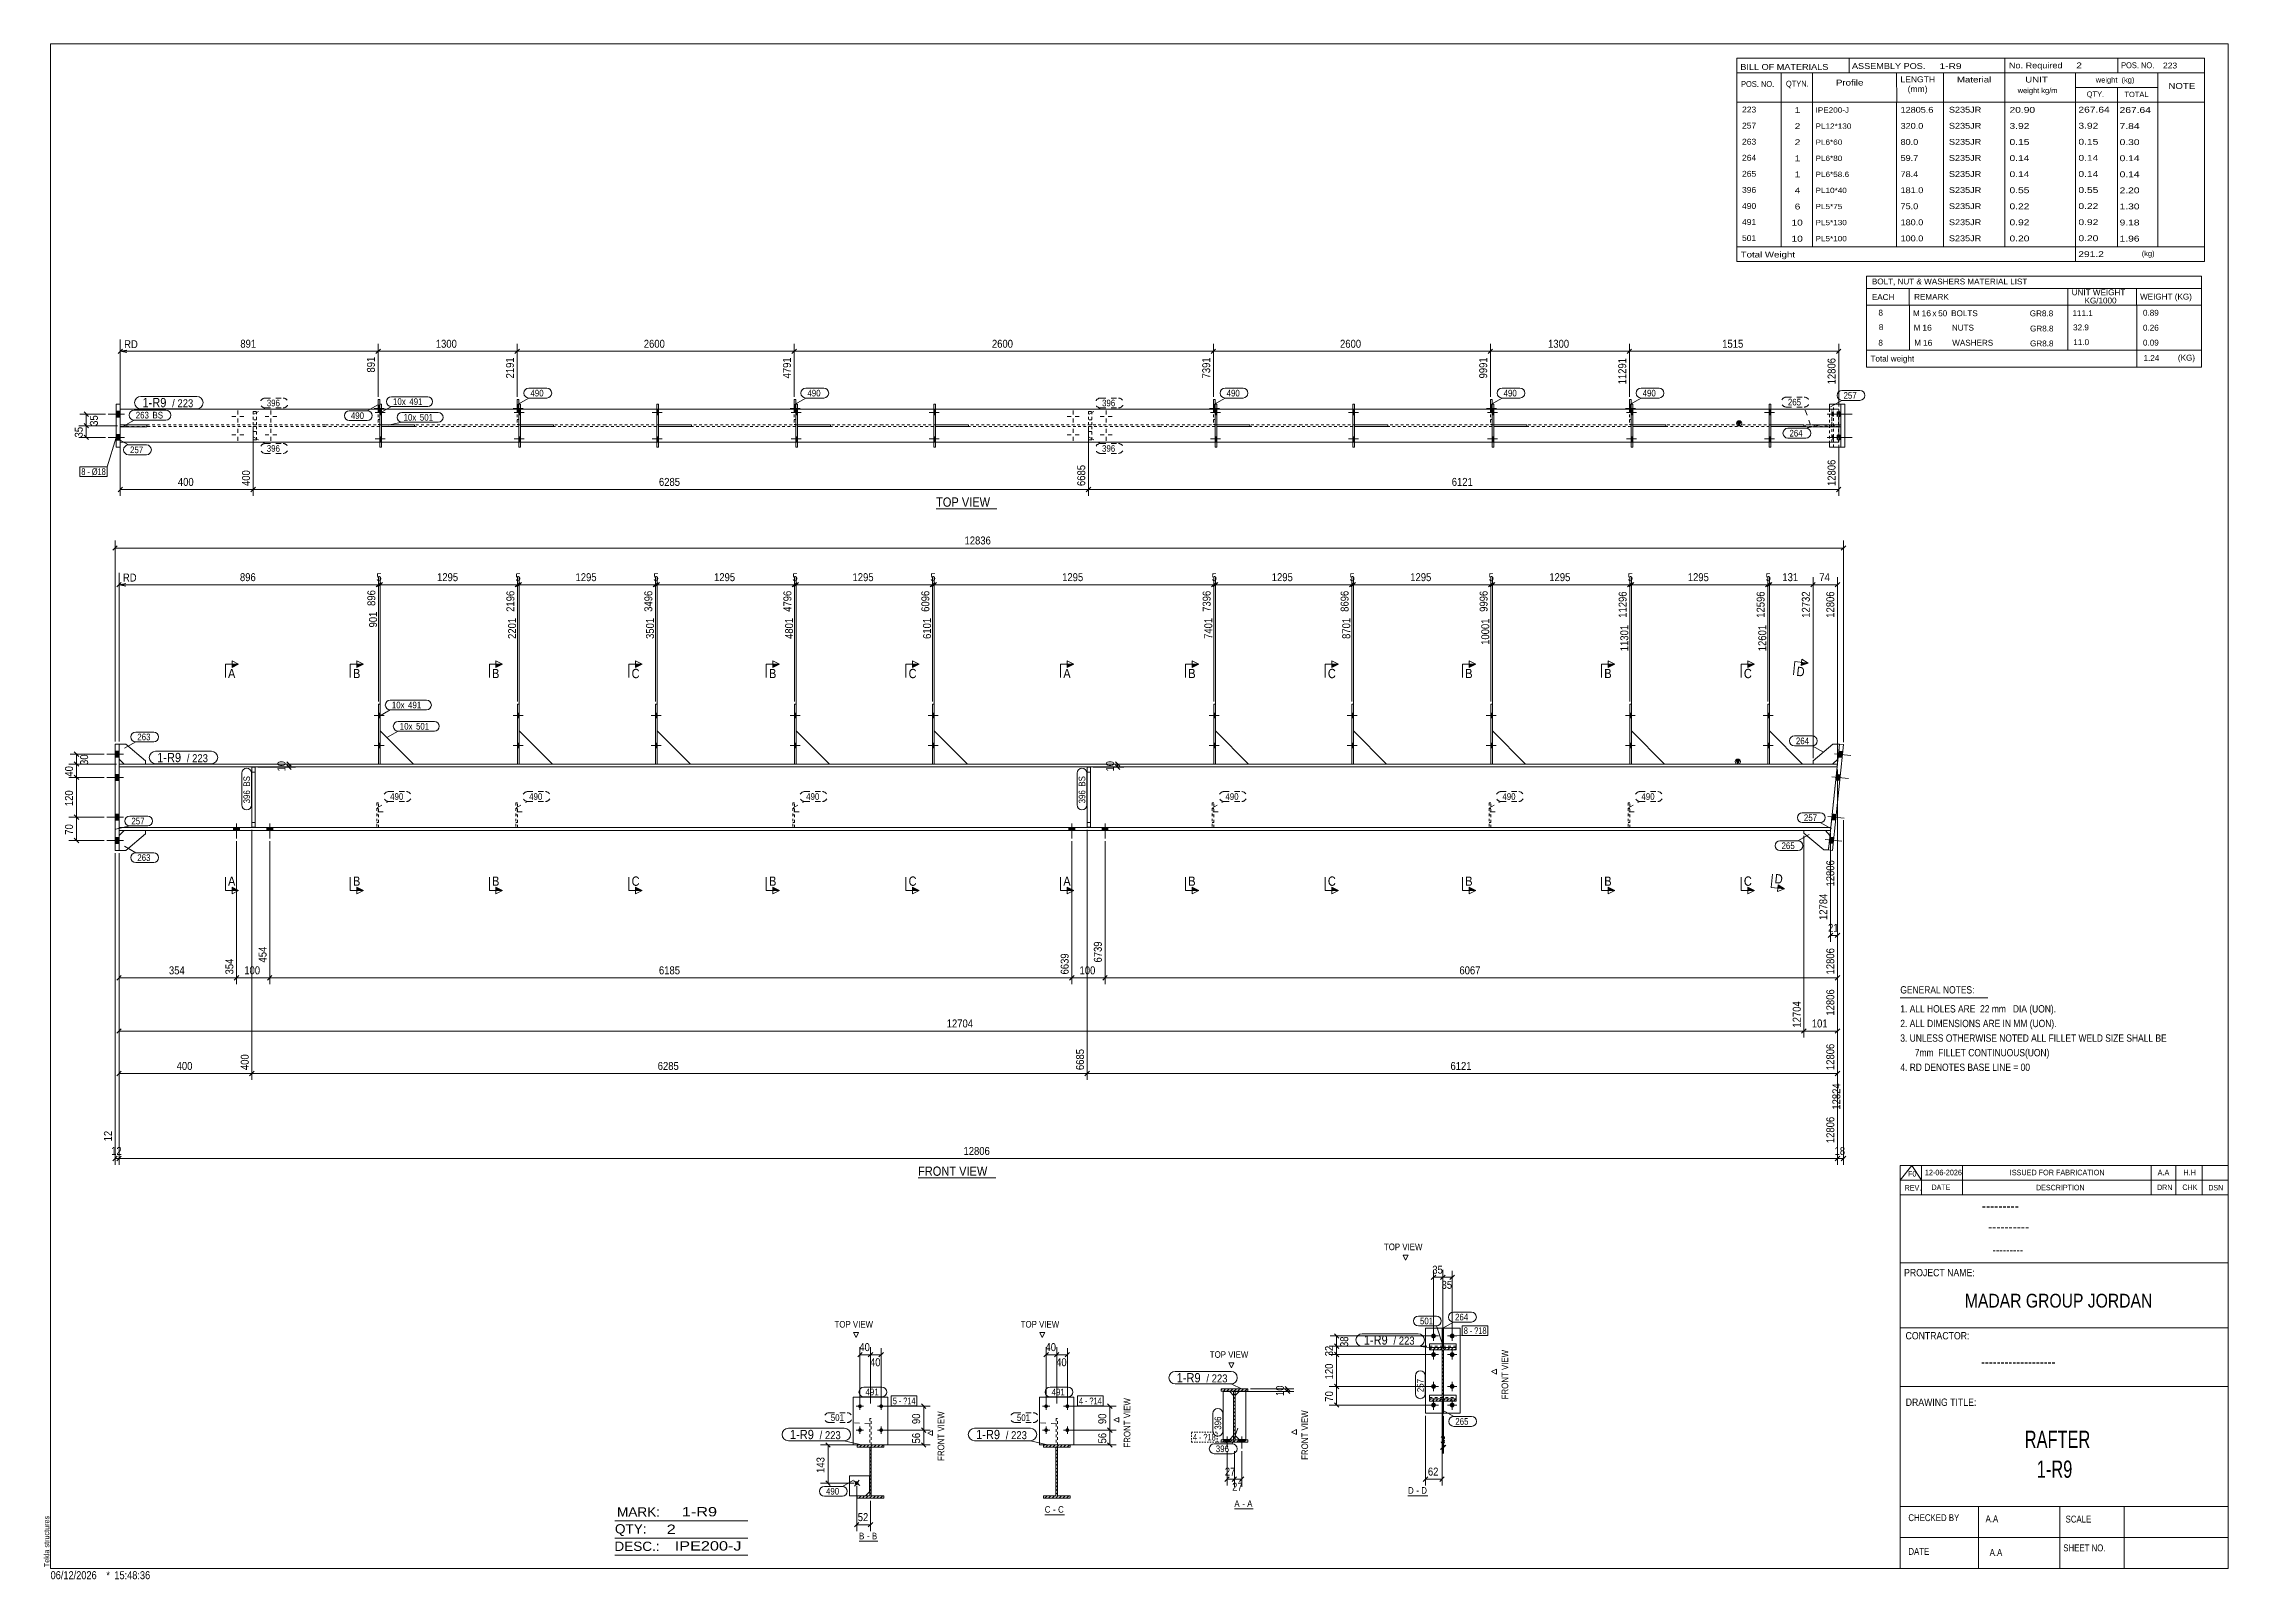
# Model space of a CAD drawing. Header units: millimetres. Extents: x 2 to 825, y 1 to 579.
import ezdxf

# ---------------------------------------------------------------- set-up
doc = ezdxf.new("R2010")
doc.units = ezdxf.units.MM
for name, pattern in [('XKITLINE00', [0]), ('XKITLINE01', [4, 1, -1, 1, -1]), ('XKITLINE02', [4, 2, -2]), ('XKITLINE04', [3, 0.5, -0.5, 0.5, -0.5, 0.5, -0.5])]:
    doc.linetypes.add(name, pattern=pattern)
for name, color, linetype, lineweight in [('Bolt', 3, 'Continuous', 0), ('BoltMark', 7, 'Continuous', 0), ('Dimensions', 7, 'Continuous', 0), ('DrawingSheet', 5, 'Continuous', 0), ('OtherObjectType', 7, 'Continuous', 0), ('Part', 2, 'Continuous', 0), ('PartMark', 7, 'Continuous', 0), ('Section', 6, 'Continuous', 0)]:
    doc.layers.add(name, color=color, linetype=linetype, lineweight=lineweight)
doc.styles.add('@ARIAL_UNICODE_MS_BOLD', font='ARIAL.TTF')
doc.styles.add('ARIAL', font='ARIAL.TTF')
doc.styles.add('ARIAL_NARROW', font='ARIALN.TTF')
doc.styles.add('COMIC_SANS_MS_BOLD', font='COMICBD.TTF')
doc.styles.add('SWIS721_EX_BT', font='ARIAL.TTF')
doc.styles.add('SWISSE', font='ARIAL.TTF')

# ---------------------------------------------------------------- blocks, each defined once
blk = doc.blocks.new('*A1')
at = {"layer": 'Part', "color": 7, "linetype": 'XKITLINE00', "lineweight": 0}
for p, q in [((378.85, 51.15), (379.21, 51.51)), ((379.71, 50.66), (380.56, 51.51)), ((381.06, 50.66), (381.91, 51.51)), ((382.4, 50.66), (383.25, 51.51)), ((383.57, 50.48), (384.6, 51.51)), ((383.57, 49.13), (384.13, 49.69)), ((385.1, 50.66), (385.95, 51.51)), ((386.44, 50.66), (387.29, 51.51)), ((387.79, 50.66), (388.64, 51.51)), ((383.57, 47.78), (384.13, 48.34)), ((383.57, 46.44), (384.13, 47)), ((383.57, 45.09), (384.13, 45.65)), ((383.57, 43.74), (384.13, 44.3)), ((383.57, 42.39), (384.13, 42.95)), ((383.57, 41.05), (384.13, 41.61)), ((383.57, 39.7), (384.13, 40.26)), ((383.57, 38.35), (384.13, 38.91)), ((383.57, 37.01), (384.13, 37.57)), ((383.57, 35.66), (384.13, 36.22)), ((383.57, 34.31), (384.13, 34.87)), ((383.57, 32.97), (384.13, 33.53)), ((378.85, 32.29), (378.92, 32.36)), ((379.42, 31.51), (380.27, 32.36)), ((380.76, 31.51), (381.61, 32.36)), ((382.11, 31.51), (382.96, 32.36)), ((383.46, 31.51), (384.31, 32.36)), ((384.81, 31.51), (385.66, 32.36)), ((386.15, 31.51), (387, 32.36)), ((387.5, 31.51), (388.17, 32.18)), ((388.17, 32.18), (388.35, 32.36)), ((388.85, 31.51), (388.85, 31.51)), ((388.85, 31.51), (388.85, 31.51))]:
    blk.add_line(p, q, dxfattribs=at)
blk = doc.blocks.new('*A2')
at = {"layer": 'Part', "color": 7, "linetype": 'XKITLINE00', "lineweight": 0}
for p, q in [((308.75, 51.15), (309.11, 51.51)), ((309.61, 50.66), (310.46, 51.51)), ((310.96, 50.66), (311.81, 51.51)), ((312.3, 50.66), (313.15, 51.51)), ((313.47, 50.48), (314.5, 51.51)), ((313.47, 49.13), (314.03, 49.69)), ((315, 50.66), (315.85, 51.51)), ((316.34, 50.66), (317.19, 51.51)), ((317.69, 50.66), (318.54, 51.51)), ((313.47, 47.78), (314.03, 48.34)), ((313.47, 46.44), (314.03, 47)), ((313.47, 45.09), (314.03, 45.65)), ((313.47, 43.74), (314.03, 44.3)), ((313.47, 42.39), (314.03, 42.95)), ((313.47, 41.05), (314.03, 41.61)), ((313.47, 39.7), (314.03, 40.26)), ((313.47, 38.35), (314.03, 38.91)), ((313.47, 37.01), (314.03, 37.57)), ((313.47, 35.66), (314.03, 36.22)), ((313.47, 34.31), (314.03, 34.87)), ((313.47, 32.97), (314.03, 33.53)), ((308.75, 32.29), (308.82, 32.36)), ((309.32, 31.51), (310.17, 32.36)), ((310.66, 31.51), (311.51, 32.36)), ((312.01, 31.51), (312.86, 32.36)), ((313.36, 31.51), (314.21, 32.36)), ((314.7, 31.51), (315.55, 32.36)), ((316.05, 31.51), (316.9, 32.36)), ((317.4, 31.51), (318.07, 32.18)), ((318.07, 32.18), (318.25, 32.36)), ((318.75, 31.51), (318.75, 31.51)), ((318.75, 31.51), (318.75, 31.51))]:
    blk.add_line(p, q, dxfattribs=at)
blk = doc.blocks.new('*A3')
at = {"layer": 'Part', "color": 7, "linetype": 'XKITLINE00', "lineweight": 0}
for p, q in [((445.75, 72.27), (446.11, 72.63)), ((446.61, 71.78), (447.46, 72.63)), ((447.96, 71.78), (448.81, 72.63)), ((449.3, 71.78), (450.15, 72.63)), ((450.47, 71.6), (451.5, 72.63)), ((450.47, 70.25), (451.03, 70.81)), ((450.47, 68.91), (451.03, 69.47)), ((450.47, 67.56), (451.03, 68.12)), ((450.47, 66.21), (451.03, 66.77)), ((452, 71.78), (452.85, 72.63)), ((453.34, 71.78), (454.19, 72.63)), ((454.69, 71.78), (455.54, 72.63)), ((450.47, 64.87), (451.03, 65.43)), ((450.47, 63.52), (451.03, 64.08)), ((450.47, 62.17), (451.03, 62.73)), ((450.47, 60.83), (451.03, 61.39)), ((450.47, 59.48), (451.03, 60.04)), ((450.47, 58.13), (451.03, 58.69)), ((445.75, 53.41), (445.82, 53.48)), ((446.32, 52.63), (447.17, 53.48)), ((447.66, 52.63), (448.51, 53.48)), ((449.01, 52.63), (449.86, 53.48)), ((450.36, 52.63), (451.21, 53.48)), ((450.47, 56.78), (451.03, 57.34)), ((450.47, 55.44), (451.03, 56)), ((450.47, 54.09), (451.03, 54.65)), ((451.7, 52.63), (452.55, 53.48)), ((453.05, 52.63), (453.9, 53.48)), ((454.4, 52.63), (455.07, 53.31)), ((455.07, 53.31), (455.25, 53.48)), ((455.75, 52.63), (455.75, 52.63)), ((455.75, 52.63), (455.75, 52.63))]:
    blk.add_line(p, q, dxfattribs=at)
blk = doc.blocks.new('*A4')
at = {"layer": 'Part', "color": 7, "linetype": 'XKITLINE00', "lineweight": 0}
for p, q in [((524.24, 87.32), (525.09, 88.18)), ((525.59, 87.32), (526.44, 88.18)), ((526.93, 87.32), (527.79, 88.18)), ((528.28, 87.32), (529.14, 88.18)), ((528.96, 86.65), (529.52, 87.21)), ((528.96, 85.31), (529.52, 85.87)), ((528.96, 83.96), (529.52, 84.52)), ((528.96, 82.61), (529.52, 83.17)), ((529.63, 87.32), (530.48, 88.18)), ((530.98, 87.32), (531.83, 88.18)), ((532.32, 87.32), (533.18, 88.18)), ((533.67, 87.32), (534.24, 87.89)), ((528.96, 81.26), (529.52, 81.82)), ((528.96, 79.92), (529.52, 80.48)), ((528.96, 78.57), (529.52, 79.13)), ((528.96, 77.22), (529.52, 77.78)), ((528.96, 75.88), (529.52, 76.44)), ((528.96, 74.53), (529.52, 75.09)), ((524.24, 68.46), (524.7, 68.92)), ((525.19, 68.06), (526.04, 68.92)), ((526.54, 68.06), (527.39, 68.92)), ((527.88, 68.06), (528.74, 68.92)), ((528.96, 73.18), (529.52, 73.74)), ((528.96, 71.84), (529.52, 72.4)), ((528.96, 70.49), (529.52, 71.05)), ((528.96, 69.14), (529.52, 69.7)), ((529.23, 68.06), (530.09, 68.92)), ((530.58, 68.06), (531.43, 68.92)), ((531.92, 68.06), (532.78, 68.92)), ((533.27, 68.06), (534.13, 68.92))]:
    blk.add_line(p, q, dxfattribs=at)
blk = doc.blocks.new('*A5')
at = {"layer": 'Part', "color": 7, "linetype": 'XKITLINE00', "lineweight": 0}
for p, q in [((528.99, 90.06), (529.47, 90.54)), ((528.99, 90.13), (529.4, 90.54)), ((528.99, 90.2), (529.33, 90.54)), ((528.99, 90.26), (529.27, 90.54)), ((528.99, 90.33), (529.2, 90.54)), ((528.99, 90.4), (529.13, 90.54)), ((528.99, 90.47), (529.06, 90.54)), ((528.99, 89.99), (529.49, 90.49)), ((528.99, 89.93), (529.49, 90.43)), ((528.99, 89.86), (529.49, 90.36)), ((528.99, 89.79), (529.49, 90.29)), ((528.99, 89.72), (529.49, 90.22)), ((528.99, 89.66), (529.49, 90.16)), ((528.99, 89.59), (529.49, 90.09)), ((528.99, 89.52), (529.49, 90.02)), ((528.99, 89.46), (529.49, 89.96)), ((528.99, 89.39), (529.49, 89.89)), ((528.99, 89.32), (529.49, 89.82)), ((528.99, 89.25), (529.49, 89.75)), ((528.99, 89.19), (529.49, 89.69)), ((528.99, 89.12), (529.49, 89.62)), ((528.99, 89.05), (529.49, 89.55)), ((528.99, 88.98), (529.49, 89.48)), ((528.99, 88.92), (529.49, 89.42)), ((528.99, 88.85), (529.49, 89.35)), ((528.99, 88.78), (529.49, 89.28)), ((528.99, 88.71), (529.49, 89.21)), ((528.99, 88.65), (529.49, 89.15)), ((528.99, 88.58), (529.49, 89.08)), ((528.99, 88.51), (529.49, 89.01)), ((528.99, 88.44), (529.49, 88.94)), ((528.99, 88.38), (529.49, 88.88)), ((528.99, 88.31), (529.49, 88.81)), ((528.99, 88.24), (529.49, 88.74)), ((528.99, 88.18), (529.49, 88.68)), ((528.99, 88.18), (528.99, 88.18)), ((529.06, 88.18), (529.49, 88.61)), ((529.12, 88.18), (529.49, 88.54)), ((529.19, 88.18), (529.49, 88.47)), ((529.26, 88.18), (529.49, 88.41)), ((529.33, 88.18), (529.49, 88.34)), ((529.39, 88.18), (529.49, 88.27)), ((529.46, 88.18), (529.49, 88.2))]:
    blk.add_line(p, q, dxfattribs=at)
blk = doc.blocks.new('*A6')
at = {"layer": 'Bolt'}
for points in [[(337.07, 326.96), (337.7, 326.96), (337.7, 325.21), (337.07, 325.21)], [(337.07, 326.96), (337.7, 326.96), (337.7, 325.21), (337.07, 325.21)], [(337.07, 315.71), (337.7, 315.71), (337.7, 313.96), (337.07, 313.96)], [(337.07, 315.71), (337.7, 315.71), (337.7, 313.96), (337.07, 313.96)]]:
    blk.add_hatch(color=3, dxfattribs=at).paths.add_polyline_path(points, flags=17)
at = {"layer": 'Bolt', "color": 3, "linetype": 'XKITLINE00', "lineweight": 0}
for p, q in [((339.15, 326.09), (335.4, 326.09)), ((339.15, 326.09), (335.4, 326.09)), ((337.7, 326.96), (337.07, 326.96)), ((337.7, 326.96), (337.07, 326.96)), ((337.7, 325.21), (337.07, 325.21)), ((337.7, 325.21), (337.07, 325.21)), ((339.15, 314.84), (335.4, 314.84)), ((339.15, 314.84), (335.4, 314.84)), ((337.7, 315.71), (337.07, 315.71)), ((337.7, 315.71), (337.07, 315.71)), ((337.7, 313.96), (337.07, 313.96)), ((337.7, 313.96), (337.07, 313.96))]:
    blk.add_line(p, q, dxfattribs=at)
blk = doc.blocks.new('*A7')
at = {"layer": 'Bolt', "color": 3, "linetype": 'XKITLINE02', "lineweight": 0}
for p, q in [((444.67, 289.9), (440.92, 289.9)), ((442.99, 291.13), (442.36, 291.13)), ((442.99, 288.67), (442.36, 288.67))]:
    blk.add_line(p, q, dxfattribs=at)
blk = doc.blocks.new('*A8')
at = {"layer": 'Bolt'}
for points in [[(442.99, 326.96), (443.61, 326.96), (443.61, 325.21), (442.99, 325.21)], [(442.99, 326.96), (443.61, 326.96), (443.61, 325.21), (442.99, 325.21)], [(442.99, 315.71), (443.61, 315.71), (443.61, 313.96), (442.99, 313.96)], [(442.99, 315.71), (443.61, 315.71), (443.61, 313.96), (442.99, 313.96)]]:
    blk.add_hatch(color=3, dxfattribs=at).paths.add_polyline_path(points, flags=17)
at = {"layer": 'Bolt', "color": 3, "linetype": 'XKITLINE00', "lineweight": 0}
for p, q in [((445.06, 326.09), (441.31, 326.09)), ((445.06, 326.09), (441.31, 326.09)), ((443.61, 326.96), (442.99, 326.96)), ((443.61, 326.96), (442.99, 326.96)), ((443.61, 325.21), (442.99, 325.21)), ((443.61, 325.21), (442.99, 325.21)), ((445.06, 314.84), (441.31, 314.84)), ((445.06, 314.84), (441.31, 314.84)), ((443.61, 315.71), (442.99, 315.71)), ((443.61, 315.71), (442.99, 315.71)), ((443.61, 313.96), (442.99, 313.96)), ((443.61, 313.96), (442.99, 313.96))]:
    blk.add_line(p, q, dxfattribs=at)
blk = doc.blocks.new('*A9')
at = {"layer": 'Bolt'}
for points in [[(494.94, 326.96), (495.56, 326.96), (495.56, 325.21), (494.94, 325.21)], [(494.94, 326.96), (495.56, 326.96), (495.56, 325.21), (494.94, 325.21)], [(494.94, 315.71), (495.56, 315.71), (495.56, 313.96), (494.94, 313.96)], [(494.94, 315.71), (495.56, 315.71), (495.56, 313.96), (494.94, 313.96)]]:
    blk.add_hatch(color=3, dxfattribs=at).paths.add_polyline_path(points, flags=17)
at = {"layer": 'Bolt', "color": 3, "linetype": 'XKITLINE00', "lineweight": 0}
for p, q in [((497.01, 326.09), (493.26, 326.09)), ((497.01, 326.09), (493.26, 326.09)), ((495.56, 326.96), (494.94, 326.96)), ((495.56, 326.96), (494.94, 326.96)), ((495.56, 325.21), (494.94, 325.21)), ((495.56, 325.21), (494.94, 325.21)), ((497.01, 314.84), (493.26, 314.84)), ((497.01, 314.84), (493.26, 314.84)), ((495.56, 315.71), (494.94, 315.71)), ((495.56, 315.71), (494.94, 315.71)), ((495.56, 313.96), (494.94, 313.96)), ((495.56, 313.96), (494.94, 313.96))]:
    blk.add_line(p, q, dxfattribs=at)
blk = doc.blocks.new('*A10')
at = {"layer": 'Bolt', "color": 3, "linetype": 'XKITLINE02', "lineweight": 0}
for p, q in [((548.97, 289.9), (545.22, 289.9)), ((547.29, 291.13), (546.66, 291.13)), ((547.29, 288.67), (546.66, 288.67))]:
    blk.add_line(p, q, dxfattribs=at)
blk = doc.blocks.new('*A11')
at = {"layer": 'Bolt'}
for points in [[(547.29, 326.96), (547.91, 326.96), (547.91, 325.21), (547.29, 325.21)], [(547.29, 326.96), (547.91, 326.96), (547.91, 325.21), (547.29, 325.21)], [(547.29, 315.71), (547.91, 315.71), (547.91, 313.96), (547.29, 313.96)], [(547.29, 315.71), (547.91, 315.71), (547.91, 313.96), (547.29, 313.96)]]:
    blk.add_hatch(color=3, dxfattribs=at).paths.add_polyline_path(points, flags=17)
at = {"layer": 'Bolt', "color": 3, "linetype": 'XKITLINE00', "lineweight": 0}
for p, q in [((549.36, 326.09), (545.61, 326.09)), ((549.36, 326.09), (545.61, 326.09)), ((547.91, 326.96), (547.29, 326.96)), ((547.91, 326.96), (547.29, 326.96)), ((547.91, 325.21), (547.29, 325.21)), ((547.91, 325.21), (547.29, 325.21)), ((549.36, 314.84), (545.61, 314.84)), ((549.36, 314.84), (545.61, 314.84)), ((547.91, 315.71), (547.29, 315.71)), ((547.91, 315.71), (547.29, 315.71)), ((547.91, 313.96), (547.29, 313.96)), ((547.91, 313.96), (547.29, 313.96))]:
    blk.add_line(p, q, dxfattribs=at)
blk = doc.blocks.new('*A12')
at = {"layer": 'Bolt', "color": 3, "linetype": 'XKITLINE02', "lineweight": 0}
for p, q in [((601.32, 289.9), (597.57, 289.9)), ((599.64, 291.13), (599.01, 291.13)), ((599.64, 288.67), (599.01, 288.67))]:
    blk.add_line(p, q, dxfattribs=at)
blk = doc.blocks.new('*A13')
at = {"layer": 'Bolt'}
for points in [[(599.64, 326.96), (600.26, 326.96), (600.26, 325.21), (599.64, 325.21)], [(599.64, 326.96), (600.26, 326.96), (600.26, 325.21), (599.64, 325.21)], [(599.64, 315.71), (600.26, 315.71), (600.26, 313.96), (599.64, 313.96)], [(599.64, 315.71), (600.26, 315.71), (600.26, 313.96), (599.64, 313.96)]]:
    blk.add_hatch(color=3, dxfattribs=at).paths.add_polyline_path(points, flags=17)
at = {"layer": 'Bolt', "color": 3, "linetype": 'XKITLINE00', "lineweight": 0}
for p, q in [((601.71, 326.09), (597.96, 326.09)), ((601.71, 326.09), (597.96, 326.09)), ((600.26, 326.96), (599.64, 326.96)), ((600.26, 326.96), (599.64, 326.96)), ((600.26, 325.21), (599.64, 325.21)), ((600.26, 325.21), (599.64, 325.21)), ((601.71, 314.84), (597.96, 314.84)), ((601.71, 314.84), (597.96, 314.84)), ((600.26, 315.71), (599.64, 315.71)), ((600.26, 315.71), (599.64, 315.71)), ((600.26, 313.96), (599.64, 313.96)), ((600.26, 313.96), (599.64, 313.96))]:
    blk.add_line(p, q, dxfattribs=at)
blk = doc.blocks.new('*A14')
at = {"layer": 'Bolt'}
for points in [[(651.59, 326.96), (652.21, 326.96), (652.21, 325.21), (651.59, 325.21)], [(651.59, 326.96), (652.21, 326.96), (652.21, 325.21), (651.59, 325.21)], [(651.59, 315.71), (652.21, 315.71), (652.21, 313.96), (651.59, 313.96)], [(651.59, 315.71), (652.21, 315.71), (652.21, 313.96), (651.59, 313.96)]]:
    blk.add_hatch(color=3, dxfattribs=at).paths.add_polyline_path(points, flags=17)
at = {"layer": 'Bolt', "color": 3, "linetype": 'XKITLINE00', "lineweight": 0}
for p, q in [((653.66, 326.09), (649.91, 326.09)), ((653.66, 326.09), (649.91, 326.09)), ((652.21, 326.96), (651.59, 326.96)), ((652.21, 326.96), (651.59, 326.96)), ((652.21, 325.21), (651.59, 325.21)), ((652.21, 325.21), (651.59, 325.21)), ((653.66, 314.84), (649.91, 314.84)), ((653.66, 314.84), (649.91, 314.84)), ((652.21, 315.71), (651.59, 315.71)), ((652.21, 315.71), (651.59, 315.71)), ((652.21, 313.96), (651.59, 313.96)), ((652.21, 313.96), (651.59, 313.96))]:
    blk.add_line(p, q, dxfattribs=at)
blk = doc.blocks.new('*A15')
at = {"layer": 'Bolt'}
for points in [[(30.77, 310.46), (29.27, 310.46), (29.27, 312.71), (30.77, 312.71)], [(30.77, 310.46), (29.27, 310.46), (29.27, 312.71), (30.77, 312.71)], [(30.77, 301.71), (29.27, 301.71), (29.27, 303.96), (30.77, 303.96)], [(30.77, 301.71), (29.27, 301.71), (29.27, 303.96), (30.77, 303.96)], [(30.77, 286.71), (29.27, 286.71), (29.27, 288.96), (30.77, 288.96)], [(30.77, 286.71), (29.27, 286.71), (29.27, 288.96), (30.77, 288.96)], [(30.77, 277.96), (29.27, 277.96), (29.27, 280.21), (30.77, 280.21)], [(30.77, 277.96), (29.27, 277.96), (29.27, 280.21), (30.77, 280.21)]]:
    blk.add_hatch(color=3, dxfattribs=at).paths.add_polyline_path(points, flags=17)
at = {"layer": 'Bolt', "color": 3, "linetype": 'XKITLINE00', "lineweight": 0}
for p, q in [((30.77, 312.71), (29.27, 312.71)), ((30.77, 312.71), (29.27, 312.71)), ((32.4, 311.59), (26.15, 311.59)), ((32.4, 311.59), (26.15, 311.59)), ((30.77, 310.46), (29.27, 310.46)), ((30.77, 310.46), (29.27, 310.46)), ((32.4, 302.84), (26.15, 302.84)), ((32.4, 302.84), (26.15, 302.84)), ((30.77, 303.96), (29.27, 303.96)), ((30.77, 303.96), (29.27, 303.96)), ((30.77, 301.71), (29.27, 301.71)), ((30.77, 301.71), (29.27, 301.71)), ((30.77, 288.96), (29.27, 288.96)), ((30.77, 288.96), (29.27, 288.96)), ((32.4, 287.84), (26.15, 287.84)), ((32.4, 287.84), (26.15, 287.84)), ((30.77, 286.71), (29.27, 286.71)), ((30.77, 286.71), (29.27, 286.71)), ((30.77, 280.21), (29.27, 280.21)), ((30.77, 280.21), (29.27, 280.21)), ((32.4, 279.09), (26.15, 279.09)), ((32.4, 279.09), (26.15, 279.09)), ((30.77, 277.96), (29.27, 277.96)), ((30.77, 277.96), (29.27, 277.96))]:
    blk.add_line(p, q, dxfattribs=at)
blk = doc.blocks.new('*A16')
at = {"layer": 'Bolt'}
for points in [[(679.6, 310.29), (678.1, 310.45), (678.34, 312.69), (679.83, 312.53)], [(679.6, 310.29), (678.1, 310.45), (678.34, 312.69), (679.83, 312.53)], [(678.68, 301.59), (677.19, 301.75), (677.42, 303.99), (678.91, 303.83)], [(678.68, 301.59), (677.19, 301.75), (677.42, 303.99), (678.91, 303.83)], [(677.11, 286.67), (675.61, 286.83), (675.85, 289.07), (677.34, 288.91)], [(677.11, 286.67), (675.61, 286.83), (675.85, 289.07), (677.34, 288.91)], [(676.19, 277.97), (674.7, 278.13), (674.93, 280.37), (676.42, 280.21)], [(676.19, 277.97), (674.7, 278.13), (674.93, 280.37), (676.42, 280.21)]]:
    blk.add_hatch(color=3, dxfattribs=at).paths.add_polyline_path(points, flags=17)
at = {"layer": 'Bolt', "color": 3, "linetype": 'XKITLINE00', "lineweight": 0}
for p, q in [((679.83, 312.53), (678.34, 312.69)), ((679.83, 312.53), (678.34, 312.69)), ((682.88, 311.08), (676.67, 311.73)), ((682.88, 311.08), (676.67, 311.73)), ((679.6, 310.29), (678.1, 310.45)), ((679.6, 310.29), (678.1, 310.45)), ((681.97, 302.38), (675.75, 303.03)), ((681.97, 302.38), (675.75, 303.03)), ((678.68, 301.59), (677.19, 301.75)), ((678.68, 301.59), (677.19, 301.75)), ((678.91, 303.83), (677.42, 303.99)), ((678.91, 303.83), (677.42, 303.99)), ((680.39, 287.46), (674.18, 288.11)), ((680.39, 287.46), (674.18, 288.11)), ((677.34, 288.91), (675.85, 289.07)), ((677.34, 288.91), (675.85, 289.07)), ((676.42, 280.21), (674.93, 280.37)), ((676.42, 280.21), (674.93, 280.37)), ((677.11, 286.67), (675.61, 286.83)), ((677.11, 286.67), (675.61, 286.83)), ((679.48, 278.76), (673.26, 279.41)), ((679.48, 278.76), (673.26, 279.41)), ((676.19, 277.97), (674.7, 278.13)), ((676.19, 277.97), (674.7, 278.13))]:
    blk.add_line(p, q, dxfattribs=at)
blk = doc.blocks.new('*A17')
at = {"layer": 'Part'}
blk.add_hatch(color=2, dxfattribs=at).paths.add_polyline_path([(639.53, 309.24), (641.13, 309.24), (640.33, 307.84)], flags=17)
at = {"layer": 'Part', "color": 2, "linetype": 'XKITLINE00', "lineweight": 0}
for p, q in [((108, 307.84), (30.77, 307.84)), ((108, 306.78), (30.77, 306.78)), ((128.47, 307.84), (108.1, 307.84)), ((160.35, 306.78), (108.1, 306.78)), ((160.35, 307.84), (129.1, 307.84)), ((180.82, 307.84), (160.45, 307.84)), ((212.7, 306.78), (160.45, 306.78)), ((212.7, 307.84), (181.45, 307.84)), ((232.77, 307.84), (212.8, 307.84)), ((264.65, 306.78), (212.8, 306.78)), ((264.65, 307.84), (233.4, 307.84)), ((285.12, 307.84), (264.75, 307.84)), ((317, 306.78), (264.75, 306.78)), ((317, 307.84), (285.75, 307.84)), ((337.07, 307.84), (317.1, 307.84)), ((368.95, 306.78), (317.1, 306.78)), ((368.95, 307.84), (337.7, 307.84)), ((422.51, 307.84), (369.05, 307.84)), ((422.51, 306.78), (369.05, 306.78)), ((442.99, 307.84), (422.61, 307.84)), ((474.86, 306.78), (422.61, 306.78)), ((474.86, 307.84), (443.61, 307.84)), ((494.94, 307.84), (474.96, 307.84)), ((526.81, 306.78), (474.96, 306.78)), ((526.81, 307.84), (495.56, 307.84)), ((547.29, 307.84), (526.91, 307.84)), ((579.16, 306.78), (526.91, 306.78)), ((579.16, 307.84), (547.91, 307.84)), ((599.64, 307.84), (579.26, 307.84)), ((631.51, 306.78), (579.26, 306.78)), ((631.51, 307.84), (600.26, 307.84)), ((651.59, 307.84), (631.61, 307.84)), ((677.72, 306.78), (631.61, 306.78)), ((640.33, 307.84), (639.53, 309.24)), ((639.53, 309.24), (641.13, 309.24)), ((641.13, 309.24), (640.33, 307.84)), ((677.83, 307.84), (652.21, 307.84)), ((108, 283.9), (30.77, 283.9)), ((30.77, 282.84), (108, 282.84)), ((160.35, 283.9), (108.1, 283.9)), ((108.1, 282.84), (160.35, 282.84)), ((212.7, 283.9), (160.45, 283.9)), ((160.45, 282.84), (212.7, 282.84)), ((264.65, 283.9), (212.8, 283.9)), ((212.8, 282.84), (264.65, 282.84)), ((317, 283.9), (264.75, 283.9)), ((264.75, 282.84), (317, 282.84)), ((368.95, 283.9), (317.1, 283.9)), ((317.1, 282.84), (368.95, 282.84)), ((422.51, 283.9), (369.05, 283.9)), ((369.05, 282.84), (422.51, 282.84)), ((474.86, 283.9), (422.61, 283.9)), ((422.61, 282.84), (474.86, 282.84)), ((526.81, 283.9), (474.96, 283.9)), ((474.96, 282.84), (526.81, 282.84)), ((579.16, 283.9), (526.91, 283.9)), ((526.91, 282.84), (579.16, 282.84)), ((631.51, 283.9), (579.26, 283.9)), ((579.26, 282.84), (631.51, 282.84)), ((675.3, 283.9), (631.61, 283.9)), ((631.61, 282.84), (675.19, 282.84))]:
    blk.add_line(p, q, dxfattribs=at)
at = {"layer": 'Part', "color": 7, "linetype": 'XKITLINE01', "lineweight": 0}
for p, q in [((30.77, 307.84), (30.77, 282.84)), ((129.1, 307.84), (128.47, 307.84)), ((181.45, 307.84), (180.82, 307.84)), ((233.4, 307.84), (232.77, 307.84)), ((285.75, 307.84), (285.12, 307.84)), ((337.7, 307.84), (337.07, 307.84)), ((443.61, 307.84), (442.99, 307.84)), ((495.56, 307.84), (494.94, 307.84)), ((547.91, 307.84), (547.29, 307.84)), ((600.26, 307.84), (599.64, 307.84)), ((652.21, 307.84), (651.59, 307.84)), ((675.19, 282.84), (677.83, 307.84))]:
    blk.add_line(p, q, dxfattribs=at)
at = {"layer": 'Part', "color": 2, "linetype": 'XKITLINE00', "lineweight": 0}
blk.add_circle((640.33, 308.74), 1, dxfattribs=at)
blk = doc.blocks.new('*A18')
at = {"layer": 'Part', "color": 2, "linetype": 'XKITLINE00', "lineweight": 0}
blk.add_line((652.21, 320.34), (664.71, 307.84), dxfattribs=at)
at = {"layer": 'Part', "color": 7, "linetype": 'XKITLINE01', "lineweight": 0}
for p, q in [((652.21, 307.84), (652.21, 320.34)), ((664.71, 307.84), (652.21, 307.84))]:
    blk.add_line(p, q, dxfattribs=at)
blk = doc.blocks.new('*A19')
at = {"layer": 'Part', "color": 7, "linetype": 'XKITLINE01', "lineweight": 0}
for p, q in [((127.85, 293.28), (127.85, 283.9)), ((128.47, 293.28), (127.85, 293.28)), ((128.47, 283.9), (128.47, 293.28)), ((127.85, 285.78), (128.47, 285.78)), ((127.85, 283.9), (128.47, 283.9))]:
    blk.add_line(p, q, dxfattribs=at)
blk = doc.blocks.new('*A20')
at = {"layer": 'Part', "color": 2, "linetype": 'XKITLINE00', "lineweight": 0}
blk.add_line((129.1, 320.34), (141.6, 307.84), dxfattribs=at)
at = {"layer": 'Part', "color": 7, "linetype": 'XKITLINE01', "lineweight": 0}
for p, q in [((129.1, 307.84), (129.1, 320.34)), ((141.6, 307.84), (129.1, 307.84))]:
    blk.add_line(p, q, dxfattribs=at)
blk = doc.blocks.new('*A21')
at = {"layer": 'Part', "color": 2, "linetype": 'XKITLINE00', "lineweight": 0}
for p, q in [((129.1, 330.34), (128.47, 330.34)), ((128.47, 307.84), (128.47, 330.34)), ((129.1, 330.34), (129.1, 307.84)), ((129.1, 307.84), (128.47, 307.84))]:
    blk.add_line(p, q, dxfattribs=at)
blk = doc.blocks.new('*A22')
at = {"layer": 'Part', "color": 7, "linetype": 'XKITLINE01', "lineweight": 0}
for p, q in [((180.2, 293.28), (180.2, 283.9)), ((180.82, 293.28), (180.2, 293.28)), ((180.82, 283.9), (180.82, 293.28)), ((180.2, 285.78), (180.82, 285.78)), ((180.2, 283.9), (180.82, 283.9))]:
    blk.add_line(p, q, dxfattribs=at)
blk = doc.blocks.new('*A23')
at = {"layer": 'Part', "color": 2, "linetype": 'XKITLINE00', "lineweight": 0}
blk.add_line((181.45, 320.34), (193.95, 307.84), dxfattribs=at)
at = {"layer": 'Part', "color": 7, "linetype": 'XKITLINE01', "lineweight": 0}
for p, q in [((181.45, 307.84), (181.45, 320.34)), ((193.95, 307.84), (181.45, 307.84))]:
    blk.add_line(p, q, dxfattribs=at)
blk = doc.blocks.new('*A24')
at = {"layer": 'Part', "color": 2, "linetype": 'XKITLINE00', "lineweight": 0}
for p, q in [((181.45, 330.34), (180.82, 330.34)), ((180.82, 307.84), (180.82, 330.34)), ((181.45, 330.34), (181.45, 307.84)), ((181.45, 307.84), (180.82, 307.84))]:
    blk.add_line(p, q, dxfattribs=at)
blk = doc.blocks.new('*A25')
at = {"layer": 'Part', "color": 2, "linetype": 'XKITLINE00', "lineweight": 0}
blk.add_line((233.4, 320.34), (245.9, 307.84), dxfattribs=at)
at = {"layer": 'Part', "color": 7, "linetype": 'XKITLINE01', "lineweight": 0}
for p, q in [((233.4, 307.84), (233.4, 320.34)), ((245.9, 307.84), (233.4, 307.84))]:
    blk.add_line(p, q, dxfattribs=at)
blk = doc.blocks.new('*A26')
at = {"layer": 'Part', "color": 2, "linetype": 'XKITLINE00', "lineweight": 0}
for p, q in [((233.4, 330.34), (232.77, 330.34)), ((232.77, 307.84), (232.77, 330.34)), ((233.4, 330.34), (233.4, 307.84)), ((233.4, 307.84), (232.77, 307.84))]:
    blk.add_line(p, q, dxfattribs=at)
blk = doc.blocks.new('*A27')
at = {"layer": 'Part', "color": 7, "linetype": 'XKITLINE01', "lineweight": 0}
for p, q in [((284.5, 293.28), (284.5, 283.9)), ((285.12, 293.28), (284.5, 293.28)), ((285.12, 283.9), (285.12, 293.28)), ((284.5, 285.78), (285.12, 285.78)), ((284.5, 283.9), (285.12, 283.9))]:
    blk.add_line(p, q, dxfattribs=at)
blk = doc.blocks.new('*A28')
at = {"layer": 'Part', "color": 2, "linetype": 'XKITLINE00', "lineweight": 0}
blk.add_line((285.75, 320.34), (298.25, 307.84), dxfattribs=at)
at = {"layer": 'Part', "color": 7, "linetype": 'XKITLINE01', "lineweight": 0}
for p, q in [((285.75, 307.84), (285.75, 320.34)), ((298.25, 307.84), (285.75, 307.84))]:
    blk.add_line(p, q, dxfattribs=at)
blk = doc.blocks.new('*A29')
at = {"layer": 'Part', "color": 2, "linetype": 'XKITLINE00', "lineweight": 0}
for p, q in [((285.75, 330.34), (285.12, 330.34)), ((285.12, 307.84), (285.12, 330.34)), ((285.75, 330.34), (285.75, 307.84)), ((285.75, 307.84), (285.12, 307.84))]:
    blk.add_line(p, q, dxfattribs=at)
blk = doc.blocks.new('*A30')
at = {"layer": 'Part', "color": 2, "linetype": 'XKITLINE00', "lineweight": 0}
blk.add_line((337.7, 320.34), (350.2, 307.84), dxfattribs=at)
at = {"layer": 'Part', "color": 7, "linetype": 'XKITLINE01', "lineweight": 0}
for p, q in [((337.7, 307.84), (337.7, 320.34)), ((350.2, 307.84), (337.7, 307.84))]:
    blk.add_line(p, q, dxfattribs=at)
blk = doc.blocks.new('*A31')
at = {"layer": 'Part', "color": 2, "linetype": 'XKITLINE00', "lineweight": 0}
for p, q in [((337.7, 330.34), (337.07, 330.34)), ((337.07, 307.84), (337.07, 330.34)), ((337.7, 330.34), (337.7, 307.84)), ((337.7, 307.84), (337.07, 307.84))]:
    blk.add_line(p, q, dxfattribs=at)
blk = doc.blocks.new('*A32')
at = {"layer": 'Part', "color": 7, "linetype": 'XKITLINE01', "lineweight": 0}
for p, q in [((442.36, 293.28), (442.36, 283.9)), ((442.99, 293.28), (442.36, 293.28)), ((442.99, 283.9), (442.99, 293.28)), ((442.36, 285.78), (442.99, 285.78)), ((442.36, 283.9), (442.99, 283.9))]:
    blk.add_line(p, q, dxfattribs=at)
blk = doc.blocks.new('*A33')
at = {"layer": 'Part', "color": 2, "linetype": 'XKITLINE00', "lineweight": 0}
blk.add_line((443.61, 320.34), (456.11, 307.84), dxfattribs=at)
at = {"layer": 'Part', "color": 7, "linetype": 'XKITLINE01', "lineweight": 0}
for p, q in [((443.61, 307.84), (443.61, 320.34)), ((456.11, 307.84), (443.61, 307.84))]:
    blk.add_line(p, q, dxfattribs=at)
blk = doc.blocks.new('*A34')
at = {"layer": 'Part', "color": 2, "linetype": 'XKITLINE00', "lineweight": 0}
for p, q in [((443.61, 330.34), (442.99, 330.34)), ((442.99, 307.84), (442.99, 330.34)), ((443.61, 330.34), (443.61, 307.84)), ((443.61, 307.84), (442.99, 307.84))]:
    blk.add_line(p, q, dxfattribs=at)
blk = doc.blocks.new('*A35')
at = {"layer": 'Part', "color": 2, "linetype": 'XKITLINE00', "lineweight": 0}
blk.add_line((495.56, 320.34), (508.06, 307.84), dxfattribs=at)
at = {"layer": 'Part', "color": 7, "linetype": 'XKITLINE01', "lineweight": 0}
for p, q in [((495.56, 307.84), (495.56, 320.34)), ((508.06, 307.84), (495.56, 307.84))]:
    blk.add_line(p, q, dxfattribs=at)
blk = doc.blocks.new('*A36')
at = {"layer": 'Part', "color": 2, "linetype": 'XKITLINE00', "lineweight": 0}
for p, q in [((495.56, 330.34), (494.94, 330.34)), ((494.94, 307.84), (494.94, 330.34)), ((495.56, 330.34), (495.56, 307.84)), ((495.56, 307.84), (494.94, 307.84))]:
    blk.add_line(p, q, dxfattribs=at)
blk = doc.blocks.new('*A37')
at = {"layer": 'Part', "color": 7, "linetype": 'XKITLINE01', "lineweight": 0}
for p, q in [((546.66, 293.28), (546.66, 283.9)), ((547.29, 293.28), (546.66, 293.28)), ((547.29, 283.9), (547.29, 293.28)), ((546.66, 285.78), (547.29, 285.78)), ((546.66, 283.9), (547.29, 283.9))]:
    blk.add_line(p, q, dxfattribs=at)
blk = doc.blocks.new('*A38')
at = {"layer": 'Part', "color": 2, "linetype": 'XKITLINE00', "lineweight": 0}
blk.add_line((547.91, 320.34), (560.41, 307.84), dxfattribs=at)
at = {"layer": 'Part', "color": 7, "linetype": 'XKITLINE01', "lineweight": 0}
for p, q in [((547.91, 307.84), (547.91, 320.34)), ((560.41, 307.84), (547.91, 307.84))]:
    blk.add_line(p, q, dxfattribs=at)
blk = doc.blocks.new('*A39')
at = {"layer": 'Part', "color": 2, "linetype": 'XKITLINE00', "lineweight": 0}
for p, q in [((547.91, 330.34), (547.29, 330.34)), ((547.29, 307.84), (547.29, 330.34)), ((547.91, 330.34), (547.91, 307.84)), ((547.91, 307.84), (547.29, 307.84))]:
    blk.add_line(p, q, dxfattribs=at)
blk = doc.blocks.new('*A40')
at = {"layer": 'Part', "color": 7, "linetype": 'XKITLINE01', "lineweight": 0}
for p, q in [((599.01, 293.28), (599.01, 283.9)), ((599.64, 293.28), (599.01, 293.28)), ((599.64, 283.9), (599.64, 293.28)), ((599.01, 285.78), (599.64, 285.78)), ((599.01, 283.9), (599.64, 283.9))]:
    blk.add_line(p, q, dxfattribs=at)
blk = doc.blocks.new('*A41')
at = {"layer": 'Part', "color": 2, "linetype": 'XKITLINE00', "lineweight": 0}
blk.add_line((600.26, 320.34), (612.76, 307.84), dxfattribs=at)
at = {"layer": 'Part', "color": 7, "linetype": 'XKITLINE01', "lineweight": 0}
for p, q in [((600.26, 307.84), (600.26, 320.34)), ((612.76, 307.84), (600.26, 307.84))]:
    blk.add_line(p, q, dxfattribs=at)
blk = doc.blocks.new('*A42')
at = {"layer": 'Part', "color": 2, "linetype": 'XKITLINE00', "lineweight": 0}
for p, q in [((600.26, 330.34), (599.64, 330.34)), ((599.64, 307.84), (599.64, 330.34)), ((600.26, 330.34), (600.26, 307.84)), ((600.26, 307.84), (599.64, 307.84))]:
    blk.add_line(p, q, dxfattribs=at)
blk = doc.blocks.new('*A43')
at = {"layer": 'Part', "color": 2, "linetype": 'XKITLINE00', "lineweight": 0}
for p, q in [((652.21, 330.34), (651.59, 330.34)), ((651.59, 330.34), (651.59, 307.84)), ((652.21, 307.84), (652.21, 330.34)), ((651.59, 307.84), (652.21, 307.84))]:
    blk.add_line(p, q, dxfattribs=at)
blk = doc.blocks.new('*A44')
at = {"layer": 'Part', "color": 2, "linetype": 'XKITLINE00', "lineweight": 0}
for p, q in [((80.8, 306.65), (80.8, 284.03)), ((82.05, 306.65), (80.8, 306.65)), ((82.05, 306.65), (82.05, 284.03)), ((82.05, 284.03), (80.8, 284.03))]:
    blk.add_line(p, q, dxfattribs=at)
at = {"layer": 'Part', "color": 7, "linetype": 'XKITLINE01', "lineweight": 0}
for p, q in [((80.8, 304.78), (82.05, 304.78)), ((80.8, 285.9), (82.05, 285.9))]:
    blk.add_line(p, q, dxfattribs=at)
blk = doc.blocks.new('*A45')
at = {"layer": 'Part', "color": 7, "linetype": 'XKITLINE01', "lineweight": 0}
for p, q in [((395.31, 284.03), (395.31, 306.65)), ((395.31, 306.65), (396.56, 306.65)), ((396.56, 304.78), (395.31, 304.78)), ((396.56, 306.65), (396.56, 284.03)), ((395.31, 285.9), (396.56, 285.9)), ((396.56, 284.03), (395.31, 284.03))]:
    blk.add_line(p, q, dxfattribs=at)
blk = doc.blocks.new('*A46')
at = {"layer": 'Part', "color": 7, "linetype": 'XKITLINE01', "lineweight": 0}
for p, q in [((80.8, 284.03), (80.8, 306.65)), ((80.8, 306.65), (82.05, 306.65)), ((82.05, 304.78), (80.8, 304.78)), ((82.05, 306.65), (82.05, 284.03)), ((80.8, 285.9), (82.05, 285.9)), ((82.05, 284.03), (80.8, 284.03))]:
    blk.add_line(p, q, dxfattribs=at)
blk = doc.blocks.new('*A47')
at = {"layer": 'Part', "color": 2, "linetype": 'XKITLINE00', "lineweight": 0}
for p, q in [((665.19, 281.77), (665.19, 282.84)), ((672.69, 275.52), (665.19, 281.77)), ((673.32, 282.84), (675, 280.97)), ((674.42, 275.52), (672.69, 275.52))]:
    blk.add_line(p, q, dxfattribs=at)
at = {"layer": 'Part', "color": 7, "linetype": 'XKITLINE01', "lineweight": 0}
for p, q in [((665.19, 282.84), (673.32, 282.84)), ((675, 280.97), (674.42, 275.52))]:
    blk.add_line(p, q, dxfattribs=at)
blk = doc.blocks.new('*A48')
at = {"layer": 'Part', "color": 2, "linetype": 'XKITLINE00', "lineweight": 0}
for p, q in [((668.62, 309.05), (676.12, 315.3)), ((676.12, 315.3), (678.62, 315.3)), ((668.62, 307.84), (668.62, 309.05)), ((675.95, 307.84), (678.03, 309.7))]:
    blk.add_line(p, q, dxfattribs=at)
at = {"layer": 'Part', "color": 7, "linetype": 'XKITLINE01', "lineweight": 0}
for p, q in [((678.62, 315.3), (678.03, 309.7)), ((668.62, 307.84), (675.95, 307.84))]:
    blk.add_line(p, q, dxfattribs=at)
blk = doc.blocks.new('*A49')
at = {"layer": 'Part', "color": 2, "linetype": 'XKITLINE00', "lineweight": 0}
for p, q in [((30.77, 280.96), (32.65, 282.84)), ((40.77, 281.59), (33.27, 275.34)), ((40.77, 282.84), (40.77, 281.59)), ((33.27, 275.34), (30.77, 275.34))]:
    blk.add_line(p, q, dxfattribs=at)
at = {"layer": 'Part', "color": 7, "linetype": 'XKITLINE01', "lineweight": 0}
for p, q in [((30.77, 275.34), (30.77, 280.96)), ((32.65, 282.84), (40.77, 282.84))]:
    blk.add_line(p, q, dxfattribs=at)
blk = doc.blocks.new('*A50')
at = {"layer": 'Part', "color": 2, "linetype": 'XKITLINE00', "lineweight": 0}
for p, q in [((30.77, 315.34), (33.27, 315.34)), ((33.27, 315.34), (40.77, 309.09)), ((30.77, 309.71), (32.65, 307.84)), ((40.77, 307.84), (40.77, 309.09))]:
    blk.add_line(p, q, dxfattribs=at)
at = {"layer": 'Part', "color": 7, "linetype": 'XKITLINE01', "lineweight": 0}
for p, q in [((30.77, 315.34), (30.77, 309.71)), ((32.65, 307.84), (40.77, 307.84))]:
    blk.add_line(p, q, dxfattribs=at)
blk = doc.blocks.new('*A51')
at = {"layer": 'Part', "color": 2, "linetype": 'XKITLINE00', "lineweight": 0}
for p, q in [((395.31, 306.65), (395.31, 284.03)), ((396.56, 306.65), (395.31, 306.65)), ((396.56, 306.65), (396.56, 284.03)), ((396.56, 284.03), (395.31, 284.03))]:
    blk.add_line(p, q, dxfattribs=at)
at = {"layer": 'Part', "color": 7, "linetype": 'XKITLINE01', "lineweight": 0}
for p, q in [((395.31, 304.78), (396.56, 304.78)), ((395.31, 285.9), (396.56, 285.9))]:
    blk.add_line(p, q, dxfattribs=at)
blk = doc.blocks.new('*A52')
at = {"layer": 'Part', "color": 2, "linetype": 'XKITLINE00', "lineweight": 0}
for p, q in [((29.27, 315.34), (29.27, 275.34)), ((30.77, 315.34), (29.27, 315.34)), ((30.77, 275.34), (30.77, 315.34)), ((29.27, 275.34), (30.77, 275.34))]:
    blk.add_line(p, q, dxfattribs=at)
blk = doc.blocks.new('*A53')
at = {"layer": 'Part', "color": 2, "linetype": 'XKITLINE00', "lineweight": 0}
for p, q in [((678.62, 315.3), (674.42, 275.52)), ((675.91, 275.36), (680.11, 315.14)), ((680.11, 315.14), (678.62, 315.3)), ((674.42, 275.52), (675.91, 275.36))]:
    blk.add_line(p, q, dxfattribs=at)
blk = doc.blocks.new('*A54')
at = {"layer": 'Bolt'}
for points in [[(388.4, 282.84), (388.4, 283.9), (390.65, 283.9), (390.65, 282.84)], [(388.4, 282.84), (388.4, 283.9), (390.65, 283.9), (390.65, 282.84)], [(400.9, 282.84), (400.9, 283.9), (403.15, 283.9), (403.15, 282.84)], [(400.9, 282.84), (400.9, 283.9), (403.15, 283.9), (403.15, 282.84)]]:
    blk.add_hatch(color=3, dxfattribs=at).paths.add_polyline_path(points, flags=17)
at = {"layer": 'Bolt', "color": 3, "linetype": 'XKITLINE00', "lineweight": 0}
for p, q in [((388.4, 283.9), (388.4, 282.84)), ((388.4, 283.9), (388.4, 282.84)), ((389.53, 285.43), (389.53, 279.81)), ((389.53, 285.43), (389.53, 279.81)), ((390.65, 283.9), (390.65, 282.84)), ((390.65, 283.9), (390.65, 282.84)), ((400.9, 283.9), (400.9, 282.84)), ((400.9, 283.9), (400.9, 282.84)), ((402.03, 285.43), (402.03, 279.81)), ((402.03, 285.43), (402.03, 279.81)), ((403.15, 283.9), (403.15, 282.84)), ((403.15, 283.9), (403.15, 282.84))]:
    blk.add_line(p, q, dxfattribs=at)
blk = doc.blocks.new('*A55')
at = {"layer": 'Bolt'}
for points in [[(73.89, 282.84), (73.89, 283.9), (76.14, 283.9), (76.14, 282.84)], [(73.89, 282.84), (73.89, 283.9), (76.14, 283.9), (76.14, 282.84)], [(86.39, 282.84), (86.39, 283.9), (88.64, 283.9), (88.64, 282.84)], [(86.39, 282.84), (86.39, 283.9), (88.64, 283.9), (88.64, 282.84)]]:
    blk.add_hatch(color=3, dxfattribs=at).paths.add_polyline_path(points, flags=17)
at = {"layer": 'Bolt', "color": 3, "linetype": 'XKITLINE00', "lineweight": 0}
for p, q in [((73.89, 283.9), (73.89, 282.84)), ((73.89, 283.9), (73.89, 282.84)), ((75.01, 285.43), (75.01, 279.81)), ((75.01, 285.43), (75.01, 279.81)), ((76.14, 283.9), (76.14, 282.84)), ((76.14, 283.9), (76.14, 282.84)), ((86.39, 283.9), (86.39, 282.84)), ((86.39, 283.9), (86.39, 282.84)), ((87.51, 285.43), (87.51, 279.81)), ((87.51, 285.43), (87.51, 279.81)), ((88.64, 283.9), (88.64, 282.84)), ((88.64, 283.9), (88.64, 282.84))]:
    blk.add_line(p, q, dxfattribs=at)
blk = doc.blocks.new('*A56')
at = {"layer": 'Bolt', "color": 3, "linetype": 'XKITLINE02', "lineweight": 0}
for p, q in [((130.16, 289.9), (126.41, 289.9)), ((128.47, 291.13), (127.85, 291.13)), ((128.47, 288.67), (127.85, 288.67))]:
    blk.add_line(p, q, dxfattribs=at)
blk = doc.blocks.new('*A57')
at = {"layer": 'Bolt'}
for points in [[(128.47, 326.96), (129.1, 326.96), (129.1, 325.21), (128.47, 325.21)], [(128.47, 326.96), (129.1, 326.96), (129.1, 325.21), (128.47, 325.21)], [(128.47, 315.71), (129.1, 315.71), (129.1, 313.96), (128.47, 313.96)], [(128.47, 315.71), (129.1, 315.71), (129.1, 313.96), (128.47, 313.96)]]:
    blk.add_hatch(color=3, dxfattribs=at).paths.add_polyline_path(points, flags=17)
at = {"layer": 'Bolt', "color": 3, "linetype": 'XKITLINE00', "lineweight": 0}
for p, q in [((130.55, 326.09), (126.8, 326.09)), ((130.55, 326.09), (126.8, 326.09)), ((129.1, 326.96), (128.47, 326.96)), ((129.1, 326.96), (128.47, 326.96)), ((129.1, 325.21), (128.47, 325.21)), ((129.1, 325.21), (128.47, 325.21)), ((130.55, 314.84), (126.8, 314.84)), ((130.55, 314.84), (126.8, 314.84)), ((129.1, 315.71), (128.47, 315.71)), ((129.1, 315.71), (128.47, 315.71)), ((129.1, 313.96), (128.47, 313.96)), ((129.1, 313.96), (128.47, 313.96))]:
    blk.add_line(p, q, dxfattribs=at)
blk = doc.blocks.new('*A58')
at = {"layer": 'Bolt', "color": 3, "linetype": 'XKITLINE02', "lineweight": 0}
for p, q in [((182.51, 289.9), (178.76, 289.9)), ((180.82, 291.13), (180.2, 291.13)), ((180.82, 288.67), (180.2, 288.67))]:
    blk.add_line(p, q, dxfattribs=at)
blk = doc.blocks.new('*A59')
at = {"layer": 'Bolt'}
for points in [[(180.82, 326.96), (181.45, 326.96), (181.45, 325.21), (180.82, 325.21)], [(180.82, 326.96), (181.45, 326.96), (181.45, 325.21), (180.82, 325.21)], [(180.82, 315.71), (181.45, 315.71), (181.45, 313.96), (180.82, 313.96)], [(180.82, 315.71), (181.45, 315.71), (181.45, 313.96), (180.82, 313.96)]]:
    blk.add_hatch(color=3, dxfattribs=at).paths.add_polyline_path(points, flags=17)
at = {"layer": 'Bolt', "color": 3, "linetype": 'XKITLINE00', "lineweight": 0}
for p, q in [((182.9, 326.09), (179.15, 326.09)), ((182.9, 326.09), (179.15, 326.09)), ((181.45, 326.96), (180.82, 326.96)), ((181.45, 326.96), (180.82, 326.96)), ((181.45, 325.21), (180.82, 325.21)), ((181.45, 325.21), (180.82, 325.21)), ((182.9, 314.84), (179.15, 314.84)), ((182.9, 314.84), (179.15, 314.84)), ((181.45, 315.71), (180.82, 315.71)), ((181.45, 315.71), (180.82, 315.71)), ((181.45, 313.96), (180.82, 313.96)), ((181.45, 313.96), (180.82, 313.96))]:
    blk.add_line(p, q, dxfattribs=at)
blk = doc.blocks.new('*A60')
at = {"layer": 'Bolt'}
for points in [[(232.77, 326.96), (233.4, 326.96), (233.4, 325.21), (232.77, 325.21)], [(232.77, 326.96), (233.4, 326.96), (233.4, 325.21), (232.77, 325.21)], [(232.77, 315.71), (233.4, 315.71), (233.4, 313.96), (232.77, 313.96)], [(232.77, 315.71), (233.4, 315.71), (233.4, 313.96), (232.77, 313.96)]]:
    blk.add_hatch(color=3, dxfattribs=at).paths.add_polyline_path(points, flags=17)
at = {"layer": 'Bolt', "color": 3, "linetype": 'XKITLINE00', "lineweight": 0}
for p, q in [((234.85, 326.09), (231.1, 326.09)), ((234.85, 326.09), (231.1, 326.09)), ((233.4, 326.96), (232.77, 326.96)), ((233.4, 326.96), (232.77, 326.96)), ((233.4, 325.21), (232.77, 325.21)), ((233.4, 325.21), (232.77, 325.21)), ((234.85, 314.84), (231.1, 314.84)), ((234.85, 314.84), (231.1, 314.84)), ((233.4, 315.71), (232.77, 315.71)), ((233.4, 315.71), (232.77, 315.71)), ((233.4, 313.96), (232.77, 313.96)), ((233.4, 313.96), (232.77, 313.96))]:
    blk.add_line(p, q, dxfattribs=at)
blk = doc.blocks.new('*A61')
at = {"layer": 'Bolt', "color": 3, "linetype": 'XKITLINE02', "lineweight": 0}
for p, q in [((286.81, 289.9), (283.06, 289.9)), ((285.12, 291.13), (284.5, 291.13)), ((285.12, 288.67), (284.5, 288.67))]:
    blk.add_line(p, q, dxfattribs=at)
blk = doc.blocks.new('*A62')
at = {"layer": 'Bolt'}
for points in [[(285.12, 326.96), (285.75, 326.96), (285.75, 325.21), (285.12, 325.21)], [(285.12, 326.96), (285.75, 326.96), (285.75, 325.21), (285.12, 325.21)], [(285.12, 315.71), (285.75, 315.71), (285.75, 313.96), (285.12, 313.96)], [(285.12, 315.71), (285.75, 315.71), (285.75, 313.96), (285.12, 313.96)]]:
    blk.add_hatch(color=3, dxfattribs=at).paths.add_polyline_path(points, flags=17)
at = {"layer": 'Bolt', "color": 3, "linetype": 'XKITLINE00', "lineweight": 0}
for p, q in [((287.2, 326.09), (283.45, 326.09)), ((287.2, 326.09), (283.45, 326.09)), ((285.75, 326.96), (285.12, 326.96)), ((285.75, 326.96), (285.12, 326.96)), ((285.75, 325.21), (285.12, 325.21)), ((285.75, 325.21), (285.12, 325.21)), ((287.2, 314.84), (283.45, 314.84)), ((287.2, 314.84), (283.45, 314.84)), ((285.75, 315.71), (285.12, 315.71)), ((285.75, 315.71), (285.12, 315.71)), ((285.75, 313.96), (285.12, 313.96)), ((285.75, 313.96), (285.12, 313.96))]:
    blk.add_line(p, q, dxfattribs=at)
blk = doc.blocks.new('*A63')
at = {"layer": 'Bolt'}
for points in [[(337.54, 441.07), (338.16, 441.07), (338.16, 439.32), (337.54, 439.32)], [(337.54, 441.07), (338.16, 441.07), (338.16, 439.32), (337.54, 439.32)], [(337.54, 431.07), (338.16, 431.07), (338.16, 429.32), (337.54, 429.32)], [(337.54, 431.07), (338.16, 431.07), (338.16, 429.32), (337.54, 429.32)]]:
    blk.add_hatch(color=3, dxfattribs=at).paths.add_polyline_path(points, flags=17)
at = {"layer": 'Bolt', "color": 3, "linetype": 'XKITLINE00', "lineweight": 0}
for p, q in [((339.61, 440.2), (335.86, 440.2)), ((339.61, 440.2), (335.86, 440.2)), ((338.16, 441.07), (337.54, 441.07)), ((338.16, 441.07), (337.54, 441.07)), ((338.16, 439.32), (337.54, 439.32)), ((338.16, 439.32), (337.54, 439.32)), ((339.61, 430.2), (335.86, 430.2)), ((339.61, 430.2), (335.86, 430.2)), ((338.16, 431.07), (337.54, 431.07)), ((338.16, 431.07), (337.54, 431.07)), ((338.16, 429.32), (337.54, 429.32)), ((338.16, 429.32), (337.54, 429.32))]:
    blk.add_line(p, q, dxfattribs=at)
blk = doc.blocks.new('*A64')
at = {"layer": 'Bolt'}
blk.add_hatch(color=3, dxfattribs=at).paths.add_polyline_path([(443.45, 440.47), (442.83, 440.47), (442.83, 442.92), (443.45, 442.92)], flags=17)
at = {"layer": 'Bolt', "color": 3, "linetype": 'XKITLINE00', "lineweight": 0}
for p, q in [((445.14, 441.7), (441.39, 441.7)), ((443.45, 442.92), (442.83, 442.92)), ((443.45, 440.47), (442.83, 440.47))]:
    blk.add_line(p, q, dxfattribs=at)
blk = doc.blocks.new('*A65')
at = {"layer": 'Bolt'}
for points in [[(443.45, 441.07), (444.08, 441.07), (444.08, 439.32), (443.45, 439.32)], [(443.45, 441.07), (444.08, 441.07), (444.08, 439.32), (443.45, 439.32)], [(443.45, 431.07), (444.08, 431.07), (444.08, 429.32), (443.45, 429.32)], [(443.45, 431.07), (444.08, 431.07), (444.08, 429.32), (443.45, 429.32)]]:
    blk.add_hatch(color=3, dxfattribs=at).paths.add_polyline_path(points, flags=17)
at = {"layer": 'Bolt', "color": 3, "linetype": 'XKITLINE00', "lineweight": 0}
for p, q in [((445.53, 440.2), (441.78, 440.2)), ((445.53, 440.2), (441.78, 440.2)), ((444.08, 441.07), (443.45, 441.07)), ((444.08, 441.07), (443.45, 441.07)), ((444.08, 439.32), (443.45, 439.32)), ((444.08, 439.32), (443.45, 439.32)), ((445.53, 430.2), (441.78, 430.2)), ((445.53, 430.2), (441.78, 430.2)), ((444.08, 431.07), (443.45, 431.07)), ((444.08, 431.07), (443.45, 431.07)), ((444.08, 429.32), (443.45, 429.32)), ((444.08, 429.32), (443.45, 429.32))]:
    blk.add_line(p, q, dxfattribs=at)
blk = doc.blocks.new('*A66')
at = {"layer": 'Bolt'}
for points in [[(495.4, 441.07), (496.03, 441.07), (496.03, 439.32), (495.4, 439.32)], [(495.4, 441.07), (496.03, 441.07), (496.03, 439.32), (495.4, 439.32)], [(495.4, 431.07), (496.03, 431.07), (496.03, 429.32), (495.4, 429.32)], [(495.4, 431.07), (496.03, 431.07), (496.03, 429.32), (495.4, 429.32)]]:
    blk.add_hatch(color=3, dxfattribs=at).paths.add_polyline_path(points, flags=17)
at = {"layer": 'Bolt', "color": 3, "linetype": 'XKITLINE00', "lineweight": 0}
for p, q in [((497.48, 440.2), (493.73, 440.2)), ((497.48, 440.2), (493.73, 440.2)), ((496.03, 441.07), (495.4, 441.07)), ((496.03, 441.07), (495.4, 441.07)), ((496.03, 439.32), (495.4, 439.32)), ((496.03, 439.32), (495.4, 439.32)), ((497.48, 430.2), (493.73, 430.2)), ((497.48, 430.2), (493.73, 430.2)), ((496.03, 431.07), (495.4, 431.07)), ((496.03, 431.07), (495.4, 431.07)), ((496.03, 429.32), (495.4, 429.32)), ((496.03, 429.32), (495.4, 429.32))]:
    blk.add_line(p, q, dxfattribs=at)
blk = doc.blocks.new('*A67')
at = {"layer": 'Bolt'}
blk.add_hatch(color=3, dxfattribs=at).paths.add_polyline_path([(547.75, 440.47), (547.13, 440.47), (547.13, 442.92), (547.75, 442.92)], flags=17)
at = {"layer": 'Bolt', "color": 3, "linetype": 'XKITLINE00', "lineweight": 0}
for p, q in [((549.44, 441.7), (545.69, 441.7)), ((547.75, 442.92), (547.13, 442.92)), ((547.75, 440.47), (547.13, 440.47))]:
    blk.add_line(p, q, dxfattribs=at)
blk = doc.blocks.new('*A68')
at = {"layer": 'Bolt'}
for points in [[(547.75, 441.07), (548.38, 441.07), (548.38, 439.32), (547.75, 439.32)], [(547.75, 441.07), (548.38, 441.07), (548.38, 439.32), (547.75, 439.32)], [(547.75, 431.07), (548.38, 431.07), (548.38, 429.32), (547.75, 429.32)], [(547.75, 431.07), (548.38, 431.07), (548.38, 429.32), (547.75, 429.32)]]:
    blk.add_hatch(color=3, dxfattribs=at).paths.add_polyline_path(points, flags=17)
at = {"layer": 'Bolt', "color": 3, "linetype": 'XKITLINE00', "lineweight": 0}
for p, q in [((549.83, 440.2), (546.08, 440.2)), ((549.83, 440.2), (546.08, 440.2)), ((548.38, 441.07), (547.75, 441.07)), ((548.38, 441.07), (547.75, 441.07)), ((548.38, 439.32), (547.75, 439.32)), ((548.38, 439.32), (547.75, 439.32)), ((549.83, 430.2), (546.08, 430.2)), ((549.83, 430.2), (546.08, 430.2)), ((548.38, 431.07), (547.75, 431.07)), ((548.38, 431.07), (547.75, 431.07)), ((548.38, 429.32), (547.75, 429.32)), ((548.38, 429.32), (547.75, 429.32))]:
    blk.add_line(p, q, dxfattribs=at)
blk = doc.blocks.new('*A69')
at = {"layer": 'Bolt'}
blk.add_hatch(color=3, dxfattribs=at).paths.add_polyline_path([(600.1, 440.47), (599.48, 440.47), (599.48, 442.92), (600.1, 442.92)], flags=17)
at = {"layer": 'Bolt', "color": 3, "linetype": 'XKITLINE00', "lineweight": 0}
for p, q in [((601.79, 441.7), (598.04, 441.7)), ((600.1, 442.92), (599.48, 442.92)), ((600.1, 440.47), (599.48, 440.47))]:
    blk.add_line(p, q, dxfattribs=at)
blk = doc.blocks.new('*A70')
at = {"layer": 'Bolt'}
for points in [[(600.1, 441.07), (600.73, 441.07), (600.73, 439.32), (600.1, 439.32)], [(600.1, 441.07), (600.73, 441.07), (600.73, 439.32), (600.1, 439.32)], [(600.1, 431.07), (600.73, 431.07), (600.73, 429.32), (600.1, 429.32)], [(600.1, 431.07), (600.73, 431.07), (600.73, 429.32), (600.1, 429.32)]]:
    blk.add_hatch(color=3, dxfattribs=at).paths.add_polyline_path(points, flags=17)
at = {"layer": 'Bolt', "color": 3, "linetype": 'XKITLINE00', "lineweight": 0}
for p, q in [((602.18, 440.2), (598.43, 440.2)), ((602.18, 440.2), (598.43, 440.2)), ((600.73, 441.07), (600.1, 441.07)), ((600.73, 441.07), (600.1, 441.07)), ((600.73, 439.32), (600.1, 439.32)), ((600.73, 439.32), (600.1, 439.32)), ((602.18, 430.2), (598.43, 430.2)), ((602.18, 430.2), (598.43, 430.2)), ((600.73, 431.07), (600.1, 431.07)), ((600.73, 431.07), (600.1, 431.07)), ((600.73, 429.32), (600.1, 429.32)), ((600.73, 429.32), (600.1, 429.32))]:
    blk.add_line(p, q, dxfattribs=at)
blk = doc.blocks.new('*A71')
at = {"layer": 'Bolt'}
for points in [[(652.05, 441.07), (652.68, 441.07), (652.68, 439.32), (652.05, 439.32)], [(652.05, 441.07), (652.68, 441.07), (652.68, 439.32), (652.05, 439.32)], [(652.05, 431.07), (652.68, 431.07), (652.68, 429.32), (652.05, 429.32)], [(652.05, 431.07), (652.68, 431.07), (652.68, 429.32), (652.05, 429.32)]]:
    blk.add_hatch(color=3, dxfattribs=at).paths.add_polyline_path(points, flags=17)
at = {"layer": 'Bolt', "color": 3, "linetype": 'XKITLINE00', "lineweight": 0}
for p, q in [((654.13, 440.2), (650.38, 440.2)), ((654.13, 440.2), (650.38, 440.2)), ((652.68, 441.07), (652.05, 441.07)), ((652.68, 441.07), (652.05, 441.07)), ((652.68, 439.32), (652.05, 439.32)), ((652.68, 439.32), (652.05, 439.32)), ((654.13, 430.2), (650.38, 430.2)), ((654.13, 430.2), (650.38, 430.2)), ((652.68, 431.07), (652.05, 431.07)), ((652.68, 431.07), (652.05, 431.07)), ((652.68, 429.32), (652.05, 429.32)), ((652.68, 429.32), (652.05, 429.32))]:
    blk.add_line(p, q, dxfattribs=at)
blk = doc.blocks.new('*A72')
at = {"layer": 'Bolt'}
for points in [[(31.24, 438.45), (29.74, 438.45), (29.74, 440.7), (31.24, 440.7)], [(31.24, 438.45), (29.74, 438.45), (29.74, 440.7), (31.24, 440.7)], [(31.24, 438.45), (29.74, 438.45), (29.74, 440.7), (31.24, 440.7)], [(31.24, 438.45), (29.74, 438.45), (29.74, 440.7), (31.24, 440.7)], [(31.24, 429.7), (29.74, 429.7), (29.74, 431.95), (31.24, 431.95)], [(31.24, 429.7), (29.74, 429.7), (29.74, 431.95), (31.24, 431.95)], [(31.24, 429.7), (29.74, 429.7), (29.74, 431.95), (31.24, 431.95)], [(31.24, 429.7), (29.74, 429.7), (29.74, 431.95), (31.24, 431.95)]]:
    blk.add_hatch(color=3, dxfattribs=at).paths.add_polyline_path(points, flags=17)
at = {"layer": 'Bolt', "color": 3, "linetype": 'XKITLINE00', "lineweight": 0}
for p, q in [((32.87, 439.57), (26.62, 439.57)), ((32.87, 439.57), (26.62, 439.57)), ((32.87, 439.57), (26.62, 439.57)), ((32.87, 439.57), (26.62, 439.57)), ((31.24, 440.7), (29.74, 440.7)), ((31.24, 440.7), (29.74, 440.7)), ((31.24, 440.7), (29.74, 440.7)), ((31.24, 440.7), (29.74, 440.7)), ((31.24, 438.45), (29.74, 438.45)), ((31.24, 438.45), (29.74, 438.45)), ((31.24, 438.45), (29.74, 438.45)), ((31.24, 438.45), (29.74, 438.45)), ((32.87, 430.82), (26.62, 430.82)), ((32.87, 430.82), (26.62, 430.82)), ((32.87, 430.82), (26.62, 430.82)), ((32.87, 430.82), (26.62, 430.82)), ((31.24, 431.95), (29.74, 431.95)), ((31.24, 431.95), (29.74, 431.95)), ((31.24, 431.95), (29.74, 431.95)), ((31.24, 431.95), (29.74, 431.95)), ((31.24, 429.7), (29.74, 429.7)), ((31.24, 429.7), (29.74, 429.7)), ((31.24, 429.7), (29.74, 429.7)), ((31.24, 429.7), (29.74, 429.7))]:
    blk.add_line(p, q, dxfattribs=at)
blk = doc.blocks.new('*A73')
at = {"layer": 'Bolt'}
for points in [[(676.52, 439.52), (676.52, 439.46), (676.52, 439.41), (676.51, 439.35), (676.51, 439.3), (676.51, 439.25), (676.5, 439.19), (676.5, 439.14), (676.49, 439.09), (676.48, 439.04), (676.47, 438.99), (676.47, 438.95), (676.46, 438.9), (676.45, 438.86), (676.44, 438.82), (676.43, 438.78), (676.41, 438.74), (676.4, 438.7), (676.39, 438.67), (676.38, 438.64), (676.36, 438.61), (676.35, 438.58), (676.34, 438.55), (676.32, 438.53), (676.31, 438.51), (676.29, 438.5), (676.28, 438.48), (676.26, 438.47), (676.25, 438.46), (676.23, 438.45), (676.22, 438.45), (676.2, 438.45), (676.18, 438.45), (676.17, 438.45), (676.15, 438.46), (676.14, 438.47), (676.12, 438.48), (676.11, 438.5), (676.09, 438.51), (676.08, 438.53), (676.06, 438.55), (676.05, 438.58), (676.04, 438.61), (676.02, 438.64), (676.01, 438.67), (676, 438.7), (675.99, 438.74), (675.97, 438.78), (675.96, 438.82), (675.95, 438.86), (675.94, 438.9), (675.93, 438.95), (675.93, 438.99), (675.92, 439.04), (675.91, 439.09), (675.9, 439.14), (675.9, 439.19), (675.89, 439.25), (675.89, 439.3), (675.89, 439.35), (675.88, 439.41), (675.88, 439.46), (675.88, 439.52), (675.88, 439.57), (675.88, 439.63), (675.88, 439.68), (675.88, 439.74), (675.89, 439.79), (675.89, 439.85), (675.89, 439.9), (675.9, 439.95), (675.9, 440), (675.91, 440.05), (675.92, 440.1), (675.93, 440.15), (675.93, 440.2), (675.94, 440.24), (675.95, 440.29), (675.96, 440.33), (675.97, 440.37), (675.99, 440.41), (676, 440.44), (676.01, 440.48), (676.02, 440.51), (676.04, 440.54), (676.05, 440.56), (676.06, 440.59), (676.08, 440.61), (676.09, 440.63), (676.11, 440.65), (676.12, 440.66), (676.14, 440.68), (676.15, 440.68), (676.17, 440.69), (676.18, 440.7), (676.2, 440.7), (676.22, 440.7), (676.23, 440.69), (676.25, 440.68), (676.26, 440.68), (676.28, 440.66), (676.29, 440.65), (676.31, 440.63), (676.32, 440.61), (676.34, 440.59), (676.35, 440.56), (676.36, 440.54), (676.38, 440.51), (676.39, 440.48), (676.4, 440.44), (676.41, 440.41), (676.43, 440.37), (676.44, 440.33), (676.45, 440.29), (676.46, 440.24), (676.47, 440.2), (676.47, 440.15), (676.48, 440.1), (676.49, 440.05), (676.5, 440), (676.5, 439.95), (676.51, 439.9), (676.51, 439.85), (676.51, 439.79), (676.52, 439.74), (676.52, 439.68), (676.52, 439.63), (676.52, 439.57)], [(678.08, 439.52), (678.08, 439.46), (678.08, 439.41), (678.08, 439.35), (678.07, 439.3), (678.07, 439.25), (678.07, 439.19), (678.06, 439.14), (678.05, 439.09), (678.05, 439.04), (678.04, 438.99), (678.03, 438.95), (678.02, 438.9), (678.01, 438.86), (678, 438.82), (677.99, 438.78), (677.98, 438.74), (677.97, 438.7), (677.96, 438.67), (677.95, 438.64), (677.93, 438.61), (677.92, 438.58), (677.91, 438.55), (677.89, 438.53), (677.88, 438.51), (677.86, 438.5), (677.85, 438.48), (677.83, 438.47), (677.82, 438.46), (677.8, 438.45), (677.79, 438.45), (677.77, 438.45), (677.76, 438.45), (677.74, 438.45), (677.73, 438.46), (677.71, 438.47), (677.7, 438.48), (677.68, 438.5), (677.67, 438.51), (677.65, 438.53), (677.64, 438.55), (677.63, 438.58), (677.61, 438.61), (677.6, 438.64), (677.59, 438.67), (677.58, 438.7), (677.57, 438.74), (677.55, 438.78), (677.54, 438.82), (677.53, 438.86), (677.52, 438.9), (677.52, 438.95), (677.51, 438.99), (677.5, 439.04), (677.49, 439.09), (677.49, 439.14), (677.48, 439.19), (677.48, 439.25), (677.47, 439.3), (677.47, 439.35), (677.47, 439.41), (677.47, 439.46), (677.46, 439.52), (677.46, 439.57), (677.46, 439.63), (677.47, 439.68), (677.47, 439.74), (677.47, 439.79), (677.47, 439.85), (677.48, 439.9), (677.48, 439.95), (677.49, 440), (677.49, 440.05), (677.5, 440.1), (677.51, 440.15), (677.52, 440.2), (677.52, 440.24), (677.53, 440.29), (677.54, 440.33), (677.55, 440.37), (677.57, 440.41), (677.58, 440.44), (677.59, 440.48), (677.6, 440.51), (677.61, 440.54), (677.63, 440.56), (677.64, 440.59), (677.65, 440.61), (677.67, 440.63), (677.68, 440.65), (677.7, 440.66), (677.71, 440.68), (677.73, 440.68), (677.74, 440.69), (677.76, 440.7), (677.77, 440.7), (677.79, 440.7), (677.8, 440.69), (677.82, 440.68), (677.83, 440.68), (677.85, 440.66), (677.86, 440.65), (677.88, 440.63), (677.89, 440.61), (677.91, 440.59), (677.92, 440.56), (677.93, 440.54), (677.95, 440.51), (677.96, 440.48), (677.97, 440.44), (677.98, 440.41), (677.99, 440.37), (678, 440.33), (678.01, 440.29), (678.02, 440.24), (678.03, 440.2), (678.04, 440.15), (678.05, 440.1), (678.05, 440.05), (678.06, 440), (678.07, 439.95), (678.07, 439.9), (678.07, 439.85), (678.08, 439.79), (678.08, 439.74), (678.08, 439.68), (678.08, 439.63), (678.08, 439.57)], [(679, 439.52), (678.99, 439.46), (678.99, 439.41), (678.99, 439.35), (678.99, 439.3), (678.98, 439.25), (678.98, 439.19), (678.97, 439.14), (678.97, 439.09), (678.96, 439.04), (678.95, 438.99), (678.94, 438.95), (678.94, 438.9), (678.93, 438.86), (678.92, 438.82), (678.91, 438.78), (678.9, 438.74), (678.88, 438.7), (678.87, 438.67), (678.86, 438.64), (678.85, 438.61), (678.83, 438.58), (678.82, 438.55), (678.81, 438.53), (678.79, 438.51), (678.78, 438.5), (678.77, 438.48), (678.75, 438.47), (678.74, 438.46), (678.72, 438.45), (678.71, 438.45), (678.69, 438.45), (678.68, 438.45), (678.66, 438.45), (678.65, 438.46), (678.63, 438.47), (678.62, 438.48), (678.6, 438.5), (678.59, 438.51), (678.57, 438.53), (678.56, 438.55), (678.55, 438.58), (678.53, 438.61), (678.52, 438.64), (678.51, 438.67), (678.5, 438.7), (678.49, 438.74), (678.48, 438.78), (678.47, 438.82), (678.46, 438.86), (678.45, 438.9), (678.44, 438.95), (678.43, 438.99), (678.42, 439.04), (678.42, 439.09), (678.41, 439.14), (678.4, 439.19), (678.4, 439.25), (678.4, 439.3), (678.39, 439.35), (678.39, 439.41), (678.39, 439.46), (678.39, 439.52), (678.39, 439.57), (678.39, 439.63), (678.39, 439.68), (678.39, 439.74), (678.39, 439.79), (678.4, 439.85), (678.4, 439.9), (678.4, 439.95), (678.41, 440), (678.42, 440.05), (678.42, 440.1), (678.43, 440.15), (678.44, 440.2), (678.45, 440.24), (678.46, 440.29), (678.47, 440.33), (678.48, 440.37), (678.49, 440.41), (678.5, 440.44), (678.51, 440.48), (678.52, 440.51), (678.53, 440.54), (678.55, 440.56), (678.56, 440.59), (678.57, 440.61), (678.59, 440.63), (678.6, 440.65), (678.62, 440.66), (678.63, 440.68), (678.65, 440.68), (678.66, 440.69), (678.68, 440.7), (678.69, 440.7), (678.71, 440.7), (678.72, 440.69), (678.74, 440.68), (678.75, 440.68), (678.77, 440.66), (678.78, 440.65), (678.79, 440.63), (678.81, 440.61), (678.82, 440.59), (678.83, 440.56), (678.85, 440.54), (678.86, 440.51), (678.87, 440.48), (678.88, 440.44), (678.9, 440.41), (678.91, 440.37), (678.92, 440.33), (678.93, 440.29), (678.94, 440.24), (678.94, 440.2), (678.95, 440.15), (678.96, 440.1), (678.97, 440.05), (678.97, 440), (678.98, 439.95), (678.98, 439.9), (678.99, 439.85), (678.99, 439.79), (678.99, 439.74), (678.99, 439.68), (679, 439.63), (679, 439.57)], [(676.52, 430.77), (676.52, 430.71), (676.52, 430.66), (676.51, 430.6), (676.51, 430.55), (676.51, 430.5), (676.5, 430.44), (676.5, 430.39), (676.49, 430.34), (676.48, 430.29), (676.47, 430.24), (676.47, 430.2), (676.46, 430.15), (676.45, 430.11), (676.44, 430.07), (676.43, 430.03), (676.41, 429.99), (676.4, 429.95), (676.39, 429.92), (676.38, 429.89), (676.36, 429.86), (676.35, 429.83), (676.34, 429.8), (676.32, 429.78), (676.31, 429.76), (676.29, 429.75), (676.28, 429.73), (676.26, 429.72), (676.25, 429.71), (676.23, 429.7), (676.22, 429.7), (676.2, 429.7), (676.18, 429.7), (676.17, 429.7), (676.15, 429.71), (676.14, 429.72), (676.12, 429.73), (676.11, 429.75), (676.09, 429.76), (676.08, 429.78), (676.06, 429.8), (676.05, 429.83), (676.04, 429.86), (676.02, 429.89), (676.01, 429.92), (676, 429.95), (675.99, 429.99), (675.97, 430.03), (675.96, 430.07), (675.95, 430.11), (675.94, 430.15), (675.93, 430.2), (675.93, 430.24), (675.92, 430.29), (675.91, 430.34), (675.9, 430.39), (675.9, 430.44), (675.89, 430.5), (675.89, 430.55), (675.89, 430.6), (675.88, 430.66), (675.88, 430.71), (675.88, 430.77), (675.88, 430.82), (675.88, 430.88), (675.88, 430.93), (675.88, 430.99), (675.89, 431.04), (675.89, 431.1), (675.89, 431.15), (675.9, 431.2), (675.9, 431.25), (675.91, 431.3), (675.92, 431.35), (675.93, 431.4), (675.93, 431.45), (675.94, 431.49), (675.95, 431.54), (675.96, 431.58), (675.97, 431.62), (675.99, 431.66), (676, 431.69), (676.01, 431.73), (676.02, 431.76), (676.04, 431.79), (676.05, 431.81), (676.06, 431.84), (676.08, 431.86), (676.09, 431.88), (676.11, 431.9), (676.12, 431.91), (676.14, 431.93), (676.15, 431.93), (676.17, 431.94), (676.18, 431.95), (676.2, 431.95), (676.22, 431.95), (676.23, 431.94), (676.25, 431.93), (676.26, 431.93), (676.28, 431.91), (676.29, 431.9), (676.31, 431.88), (676.32, 431.86), (676.34, 431.84), (676.35, 431.81), (676.36, 431.79), (676.38, 431.76), (676.39, 431.73), (676.4, 431.69), (676.41, 431.66), (676.43, 431.62), (676.44, 431.58), (676.45, 431.54), (676.46, 431.49), (676.47, 431.45), (676.47, 431.4), (676.48, 431.35), (676.49, 431.3), (676.5, 431.25), (676.5, 431.2), (676.51, 431.15), (676.51, 431.1), (676.51, 431.04), (676.52, 430.99), (676.52, 430.93), (676.52, 430.88), (676.52, 430.82)], [(678.08, 430.77), (678.08, 430.71), (678.08, 430.66), (678.08, 430.6), (678.07, 430.55), (678.07, 430.5), (678.07, 430.44), (678.06, 430.39), (678.05, 430.34), (678.05, 430.29), (678.04, 430.24), (678.03, 430.2), (678.02, 430.15), (678.01, 430.11), (678, 430.07), (677.99, 430.03), (677.98, 429.99), (677.97, 429.95), (677.96, 429.92), (677.95, 429.89), (677.93, 429.86), (677.92, 429.83), (677.91, 429.8), (677.89, 429.78), (677.88, 429.76), (677.86, 429.75), (677.85, 429.73), (677.83, 429.72), (677.82, 429.71), (677.8, 429.7), (677.79, 429.7), (677.77, 429.7), (677.76, 429.7), (677.74, 429.7), (677.73, 429.71), (677.71, 429.72), (677.7, 429.73), (677.68, 429.75), (677.67, 429.76), (677.65, 429.78), (677.64, 429.8), (677.63, 429.83), (677.61, 429.86), (677.6, 429.89), (677.59, 429.92), (677.58, 429.95), (677.57, 429.99), (677.55, 430.03), (677.54, 430.07), (677.53, 430.11), (677.52, 430.15), (677.52, 430.2), (677.51, 430.24), (677.5, 430.29), (677.49, 430.34), (677.49, 430.39), (677.48, 430.44), (677.48, 430.5), (677.47, 430.55), (677.47, 430.6), (677.47, 430.66), (677.47, 430.71), (677.46, 430.77), (677.46, 430.82), (677.46, 430.88), (677.47, 430.93), (677.47, 430.99), (677.47, 431.04), (677.47, 431.1), (677.48, 431.15), (677.48, 431.2), (677.49, 431.25), (677.49, 431.3), (677.5, 431.35), (677.51, 431.4), (677.52, 431.45), (677.52, 431.49), (677.53, 431.54), (677.54, 431.58), (677.55, 431.62), (677.57, 431.66), (677.58, 431.69), (677.59, 431.73), (677.6, 431.76), (677.61, 431.79), (677.63, 431.81), (677.64, 431.84), (677.65, 431.86), (677.67, 431.88), (677.68, 431.9), (677.7, 431.91), (677.71, 431.93), (677.73, 431.93), (677.74, 431.94), (677.76, 431.95), (677.77, 431.95), (677.79, 431.95), (677.8, 431.94), (677.82, 431.93), (677.83, 431.93), (677.85, 431.91), (677.86, 431.9), (677.88, 431.88), (677.89, 431.86), (677.91, 431.84), (677.92, 431.81), (677.93, 431.79), (677.95, 431.76), (677.96, 431.73), (677.97, 431.69), (677.98, 431.66), (677.99, 431.62), (678, 431.58), (678.01, 431.54), (678.02, 431.49), (678.03, 431.45), (678.04, 431.4), (678.05, 431.35), (678.05, 431.3), (678.06, 431.25), (678.07, 431.2), (678.07, 431.15), (678.07, 431.1), (678.08, 431.04), (678.08, 430.99), (678.08, 430.93), (678.08, 430.88), (678.08, 430.82)], [(679, 430.77), (678.99, 430.71), (678.99, 430.66), (678.99, 430.6), (678.99, 430.55), (678.98, 430.5), (678.98, 430.44), (678.97, 430.39), (678.97, 430.34), (678.96, 430.29), (678.95, 430.24), (678.94, 430.2), (678.94, 430.15), (678.93, 430.11), (678.92, 430.07), (678.91, 430.03), (678.9, 429.99), (678.88, 429.95), (678.87, 429.92), (678.86, 429.89), (678.85, 429.86), (678.83, 429.83), (678.82, 429.8), (678.81, 429.78), (678.79, 429.76), (678.78, 429.75), (678.77, 429.73), (678.75, 429.72), (678.74, 429.71), (678.72, 429.7), (678.71, 429.7), (678.69, 429.7), (678.68, 429.7), (678.66, 429.7), (678.65, 429.71), (678.63, 429.72), (678.62, 429.73), (678.6, 429.75), (678.59, 429.76), (678.57, 429.78), (678.56, 429.8), (678.55, 429.83), (678.53, 429.86), (678.52, 429.89), (678.51, 429.92), (678.5, 429.95), (678.49, 429.99), (678.48, 430.03), (678.47, 430.07), (678.46, 430.11), (678.45, 430.15), (678.44, 430.2), (678.43, 430.24), (678.42, 430.29), (678.42, 430.34), (678.41, 430.39), (678.4, 430.44), (678.4, 430.5), (678.4, 430.55), (678.39, 430.6), (678.39, 430.66), (678.39, 430.71), (678.39, 430.77), (678.39, 430.82), (678.39, 430.88), (678.39, 430.93), (678.39, 430.99), (678.39, 431.04), (678.4, 431.1), (678.4, 431.15), (678.4, 431.2), (678.41, 431.25), (678.42, 431.3), (678.42, 431.35), (678.43, 431.4), (678.44, 431.45), (678.45, 431.49), (678.46, 431.54), (678.47, 431.58), (678.48, 431.62), (678.49, 431.66), (678.5, 431.69), (678.51, 431.73), (678.52, 431.76), (678.53, 431.79), (678.55, 431.81), (678.56, 431.84), (678.57, 431.86), (678.59, 431.88), (678.6, 431.9), (678.62, 431.91), (678.63, 431.93), (678.65, 431.93), (678.66, 431.94), (678.68, 431.95), (678.69, 431.95), (678.71, 431.95), (678.72, 431.94), (678.74, 431.93), (678.75, 431.93), (678.77, 431.91), (678.78, 431.9), (678.79, 431.88), (678.81, 431.86), (678.82, 431.84), (678.83, 431.81), (678.85, 431.79), (678.86, 431.76), (678.87, 431.73), (678.88, 431.69), (678.9, 431.66), (678.91, 431.62), (678.92, 431.58), (678.93, 431.54), (678.94, 431.49), (678.94, 431.45), (678.95, 431.4), (678.96, 431.35), (678.97, 431.3), (678.97, 431.25), (678.98, 431.2), (678.98, 431.15), (678.99, 431.1), (678.99, 431.04), (678.99, 430.99), (678.99, 430.93), (679, 430.88), (679, 430.82)]]:
    blk.add_hatch(color=3, dxfattribs=at).paths.add_polyline_path(points, flags=17)
at = {"layer": 'Bolt', "color": 3, "linetype": 'XKITLINE02', "lineweight": 0}
for p, q in [((679.94, 439.57), (673.73, 439.57)), ((679.94, 430.82), (673.73, 430.82))]:
    blk.add_line(p, q, dxfattribs=at)
at = {"layer": 'Bolt', "color": 3, "linetype": 'XKITLINE00', "lineweight": 0}
for p, q in [((680.86, 439.57), (674.65, 439.57)), ((682.44, 439.57), (676.22, 439.57)), ((683.35, 439.57), (677.14, 439.57)), ((680.86, 430.82), (674.65, 430.82)), ((682.44, 430.82), (676.22, 430.82)), ((683.35, 430.82), (677.14, 430.82))]:
    blk.add_line(p, q, dxfattribs=at)
blk = doc.blocks.new('*A74')
at = {"layer": 'Part'}
blk.add_hatch(color=2, dxfattribs=at).paths.add_polyline_path([(640, 436.6), (641.6, 436.6), (640.8, 435.2)], flags=17)
at = {"layer": 'Part', "color": 2, "linetype": 'XKITLINE00', "lineweight": 0}
for p, q in [((31.24, 441.45), (108.46, 441.45)), ((108.56, 441.45), (128.94, 441.45)), ((160.81, 441.45), (129.56, 441.45)), ((181.29, 441.45), (160.91, 441.45)), ((213.16, 441.45), (181.91, 441.45)), ((233.24, 441.45), (213.26, 441.45)), ((265.11, 441.45), (233.86, 441.45)), ((285.59, 441.45), (265.21, 441.45)), ((317.46, 441.45), (286.21, 441.45)), ((337.54, 441.45), (317.56, 441.45)), ((369.41, 441.45), (338.16, 441.45)), ((422.98, 441.45), (369.51, 441.45)), ((443.45, 441.45), (423.08, 441.45)), ((475.33, 441.45), (444.08, 441.45)), ((495.4, 441.45), (475.43, 441.45)), ((527.28, 441.45), (496.03, 441.45)), ((547.75, 441.45), (527.38, 441.45)), ((579.63, 441.45), (548.38, 441.45)), ((600.1, 441.45), (579.73, 441.45)), ((631.98, 441.45), (600.73, 441.45)), ((652.05, 441.45), (632.08, 441.45)), ((640.8, 435.2), (640, 436.6)), ((640, 436.6), (641.6, 436.6)), ((641.6, 436.6), (640.8, 435.2)), ((678.3, 441.45), (652.68, 441.45)), ((678.3, 441.45), (678.3, 435.57)), ((108.46, 428.95), (31.24, 428.95)), ((128.94, 428.95), (108.56, 428.95)), ((160.81, 428.95), (129.56, 428.95)), ((181.29, 428.95), (160.91, 428.95)), ((213.16, 428.95), (181.91, 428.95)), ((233.24, 428.95), (213.26, 428.95)), ((265.11, 428.95), (233.86, 428.95)), ((285.59, 428.95), (265.21, 428.95)), ((317.46, 428.95), (286.21, 428.95)), ((337.54, 428.95), (317.56, 428.95)), ((369.41, 428.95), (338.16, 428.95)), ((422.98, 428.95), (369.51, 428.95)), ((443.45, 428.95), (423.08, 428.95)), ((475.33, 428.95), (444.08, 428.95)), ((495.4, 428.95), (475.43, 428.95)), ((527.28, 428.95), (496.03, 428.95)), ((547.75, 428.95), (527.38, 428.95)), ((579.63, 428.95), (548.38, 428.95)), ((600.1, 428.95), (579.73, 428.95)), ((631.98, 428.95), (600.73, 428.95)), ((652.05, 428.95), (632.08, 428.95)), ((678.3, 428.95), (652.68, 428.95)), ((678.3, 428.95), (678.3, 434.82))]:
    blk.add_line(p, q, dxfattribs=at)
at = {"layer": 'Part', "color": 7, "linetype": 'XKITLINE01', "lineweight": 0}
for p, q in [((31.24, 428.95), (31.24, 441.45)), ((129.56, 441.45), (128.94, 441.45)), ((181.91, 441.45), (181.29, 441.45)), ((233.86, 441.45), (233.24, 441.45)), ((286.21, 441.45), (285.59, 441.45)), ((338.16, 441.45), (337.54, 441.45)), ((444.08, 441.45), (443.45, 441.45)), ((496.03, 441.45), (495.4, 441.45)), ((548.38, 441.45), (547.75, 441.45)), ((600.73, 441.45), (600.1, 441.45)), ((652.68, 441.45), (652.05, 441.45)), ((675.66, 428.95), (675.66, 441.45)), ((675.77, 435.55), (675.77, 441.45)), ((678.19, 435.55), (678.19, 441.45)), ((31.24, 435.55), (108.46, 435.55)), ((108.46, 434.85), (31.24, 434.85)), ((108.56, 435.55), (160.81, 435.55)), ((160.81, 434.85), (108.56, 434.85)), ((129.56, 428.95), (128.94, 428.95)), ((160.91, 435.55), (213.16, 435.55)), ((213.16, 434.85), (160.91, 434.85)), ((181.91, 428.95), (181.29, 428.95)), ((213.26, 435.55), (265.11, 435.55)), ((265.11, 434.85), (213.26, 434.85)), ((233.86, 428.95), (233.24, 428.95)), ((265.21, 435.55), (317.46, 435.55)), ((317.46, 434.85), (265.21, 434.85)), ((286.21, 428.95), (285.59, 428.95)), ((317.56, 435.55), (369.41, 435.55)), ((369.41, 434.85), (317.56, 434.85)), ((338.16, 428.95), (337.54, 428.95)), ((369.51, 435.55), (422.98, 435.55)), ((422.98, 434.85), (369.51, 434.85)), ((423.08, 435.55), (475.33, 435.55)), ((475.33, 434.85), (423.08, 434.85)), ((444.08, 428.95), (443.45, 428.95)), ((475.43, 435.55), (527.28, 435.55)), ((527.28, 434.85), (475.43, 434.85)), ((496.03, 428.95), (495.4, 428.95)), ((527.38, 435.55), (579.63, 435.55)), ((579.63, 434.85), (527.38, 434.85)), ((548.38, 428.95), (547.75, 428.95)), ((579.73, 435.55), (631.98, 435.55)), ((631.98, 434.85), (579.73, 434.85)), ((600.73, 428.95), (600.1, 428.95)), ((632.08, 435.55), (678.19, 435.55)), ((678.19, 434.85), (632.08, 434.85)), ((652.68, 428.95), (652.05, 428.95)), ((675.77, 428.95), (675.77, 434.85)), ((678.19, 428.95), (678.19, 434.85)), ((678.3, 435.57), (678.3, 434.82))]:
    blk.add_line(p, q, dxfattribs=at)
at = {"layer": 'Part', "color": 2, "linetype": 'XKITLINE00', "lineweight": 0}
blk.add_circle((640.8, 436.1), 1, dxfattribs=at)
blk = doc.blocks.new('*A75')
at = {"layer": 'Part', "color": 2, "linetype": 'XKITLINE00', "lineweight": 0}
for p, q in [((665.18, 435.51), (652.68, 435.51)), ((652.68, 434.88), (665.18, 434.88)), ((665.18, 434.88), (665.18, 435.51))]:
    blk.add_line(p, q, dxfattribs=at)
at = {"layer": 'Part', "color": 7, "linetype": 'XKITLINE01', "lineweight": 0}
for p, q in [((652.68, 434.88), (652.68, 435.51)), ((652.68, 435.51), (652.68, 434.88))]:
    blk.add_line(p, q, dxfattribs=at)
blk = doc.blocks.new('*A76')
at = {"layer": 'Part', "color": 2, "linetype": 'XKITLINE00', "lineweight": 0}
for p, q in [((128.31, 445.07), (128.31, 441.45)), ((128.94, 445.07), (128.31, 445.07)), ((128.94, 445.07), (128.94, 443.32))]:
    blk.add_line(p, q, dxfattribs=at)
at = {"layer": 'Part', "color": 7, "linetype": 'XKITLINE01', "lineweight": 0}
for p, q in [((128.31, 441.45), (128.31, 435.7)), ((128.31, 437.57), (128.94, 437.57)), ((128.94, 435.7), (128.94, 443.32)), ((128.31, 435.7), (128.94, 435.7))]:
    blk.add_line(p, q, dxfattribs=at)
blk = doc.blocks.new('*A77')
at = {"layer": 'Part', "color": 2, "linetype": 'XKITLINE00', "lineweight": 0}
for p, q in [((142.06, 435.51), (129.56, 435.51)), ((129.56, 434.88), (142.06, 434.88)), ((142.06, 434.88), (142.06, 435.51))]:
    blk.add_line(p, q, dxfattribs=at)
at = {"layer": 'Part', "color": 7, "linetype": 'XKITLINE01', "lineweight": 0}
for p, q in [((129.56, 434.88), (129.56, 435.51)), ((129.56, 435.51), (129.56, 434.88))]:
    blk.add_line(p, q, dxfattribs=at)
blk = doc.blocks.new('*A78')
at = {"layer": 'Part', "color": 2, "linetype": 'XKITLINE00', "lineweight": 0}
for p, q in [((128.94, 443.32), (129.56, 443.32)), ((128.94, 427.07), (128.94, 443.32)), ((129.56, 443.32), (129.56, 427.07)), ((128.94, 427.07), (129.56, 427.07))]:
    blk.add_line(p, q, dxfattribs=at)
at = {"layer": 'Part', "color": 7, "linetype": 'XKITLINE01', "lineweight": 0}
for p, q in [((128.94, 427.07), (128.94, 443.32)), ((129.56, 427.07), (129.56, 435.51))]:
    blk.add_line(p, q, dxfattribs=at)
blk = doc.blocks.new('*A79')
at = {"layer": 'Part', "color": 2, "linetype": 'XKITLINE00', "lineweight": 0}
for p, q in [((180.66, 445.07), (180.66, 441.45)), ((181.29, 445.07), (180.66, 445.07)), ((181.29, 445.07), (181.29, 443.32))]:
    blk.add_line(p, q, dxfattribs=at)
at = {"layer": 'Part', "color": 7, "linetype": 'XKITLINE01', "lineweight": 0}
for p, q in [((180.66, 441.45), (180.66, 435.7)), ((180.66, 437.57), (181.29, 437.57)), ((181.29, 435.7), (181.29, 443.32)), ((180.66, 435.7), (181.29, 435.7))]:
    blk.add_line(p, q, dxfattribs=at)
blk = doc.blocks.new('*A80')
at = {"layer": 'Part', "color": 2, "linetype": 'XKITLINE00', "lineweight": 0}
for p, q in [((194.41, 435.51), (181.91, 435.51)), ((181.91, 434.88), (194.41, 434.88)), ((194.41, 434.88), (194.41, 435.51))]:
    blk.add_line(p, q, dxfattribs=at)
at = {"layer": 'Part', "color": 7, "linetype": 'XKITLINE01', "lineweight": 0}
for p, q in [((181.91, 434.88), (181.91, 435.51)), ((181.91, 435.51), (181.91, 434.88))]:
    blk.add_line(p, q, dxfattribs=at)
blk = doc.blocks.new('*A81')
at = {"layer": 'Part', "color": 2, "linetype": 'XKITLINE00', "lineweight": 0}
for p, q in [((181.29, 443.32), (181.91, 443.32)), ((181.29, 427.07), (181.29, 443.32)), ((181.91, 443.32), (181.91, 427.07)), ((181.29, 427.07), (181.91, 427.07))]:
    blk.add_line(p, q, dxfattribs=at)
at = {"layer": 'Part', "color": 7, "linetype": 'XKITLINE01', "lineweight": 0}
for p, q in [((181.29, 427.07), (181.29, 443.32)), ((181.91, 427.07), (181.91, 435.51))]:
    blk.add_line(p, q, dxfattribs=at)
blk = doc.blocks.new('*A82')
at = {"layer": 'Part', "color": 2, "linetype": 'XKITLINE00', "lineweight": 0}
for p, q in [((246.36, 435.51), (233.86, 435.51)), ((233.86, 434.88), (246.36, 434.88)), ((246.36, 434.88), (246.36, 435.51))]:
    blk.add_line(p, q, dxfattribs=at)
at = {"layer": 'Part', "color": 7, "linetype": 'XKITLINE01', "lineweight": 0}
for p, q in [((233.86, 434.88), (233.86, 435.51)), ((233.86, 435.51), (233.86, 434.88))]:
    blk.add_line(p, q, dxfattribs=at)
blk = doc.blocks.new('*A83')
at = {"layer": 'Part', "color": 2, "linetype": 'XKITLINE00', "lineweight": 0}
for p, q in [((233.24, 443.32), (233.86, 443.32)), ((233.24, 427.07), (233.24, 443.32)), ((233.86, 443.32), (233.86, 427.07)), ((233.24, 427.07), (233.86, 427.07))]:
    blk.add_line(p, q, dxfattribs=at)
at = {"layer": 'Part', "color": 7, "linetype": 'XKITLINE01', "lineweight": 0}
for p, q in [((233.24, 427.07), (233.24, 443.32)), ((233.86, 427.07), (233.86, 435.51))]:
    blk.add_line(p, q, dxfattribs=at)
blk = doc.blocks.new('*A84')
at = {"layer": 'Part', "color": 2, "linetype": 'XKITLINE00', "lineweight": 0}
for p, q in [((284.96, 445.07), (284.96, 441.45)), ((285.59, 445.07), (284.96, 445.07)), ((285.59, 445.07), (285.59, 443.32))]:
    blk.add_line(p, q, dxfattribs=at)
at = {"layer": 'Part', "color": 7, "linetype": 'XKITLINE01', "lineweight": 0}
for p, q in [((284.96, 441.45), (284.96, 435.7)), ((284.96, 437.57), (285.59, 437.57)), ((285.59, 435.7), (285.59, 443.32)), ((284.96, 435.7), (285.59, 435.7))]:
    blk.add_line(p, q, dxfattribs=at)
blk = doc.blocks.new('*A85')
at = {"layer": 'Part', "color": 2, "linetype": 'XKITLINE00', "lineweight": 0}
for p, q in [((298.71, 435.51), (286.21, 435.51)), ((286.21, 434.88), (298.71, 434.88)), ((298.71, 434.88), (298.71, 435.51))]:
    blk.add_line(p, q, dxfattribs=at)
at = {"layer": 'Part', "color": 7, "linetype": 'XKITLINE01', "lineweight": 0}
for p, q in [((286.21, 434.88), (286.21, 435.51)), ((286.21, 435.51), (286.21, 434.88))]:
    blk.add_line(p, q, dxfattribs=at)
blk = doc.blocks.new('*A86')
at = {"layer": 'Part', "color": 2, "linetype": 'XKITLINE00', "lineweight": 0}
for p, q in [((285.59, 443.32), (286.21, 443.32)), ((285.59, 427.07), (285.59, 443.32)), ((286.21, 443.32), (286.21, 427.07)), ((285.59, 427.07), (286.21, 427.07))]:
    blk.add_line(p, q, dxfattribs=at)
at = {"layer": 'Part', "color": 7, "linetype": 'XKITLINE01', "lineweight": 0}
for p, q in [((285.59, 427.07), (285.59, 443.32)), ((286.21, 427.07), (286.21, 435.51))]:
    blk.add_line(p, q, dxfattribs=at)
blk = doc.blocks.new('*A87')
at = {"layer": 'Part', "color": 2, "linetype": 'XKITLINE00', "lineweight": 0}
for p, q in [((350.66, 435.51), (338.16, 435.51)), ((338.16, 434.88), (350.66, 434.88)), ((350.66, 434.88), (350.66, 435.51))]:
    blk.add_line(p, q, dxfattribs=at)
at = {"layer": 'Part', "color": 7, "linetype": 'XKITLINE01', "lineweight": 0}
for p, q in [((338.16, 434.88), (338.16, 435.51)), ((338.16, 435.51), (338.16, 434.88))]:
    blk.add_line(p, q, dxfattribs=at)
blk = doc.blocks.new('*A88')
at = {"layer": 'Part', "color": 2, "linetype": 'XKITLINE00', "lineweight": 0}
for p, q in [((337.54, 443.32), (338.16, 443.32)), ((337.54, 427.07), (337.54, 443.32)), ((338.16, 443.32), (338.16, 427.07)), ((337.54, 427.07), (338.16, 427.07))]:
    blk.add_line(p, q, dxfattribs=at)
at = {"layer": 'Part', "color": 7, "linetype": 'XKITLINE01', "lineweight": 0}
for p, q in [((337.54, 427.07), (337.54, 443.32)), ((338.16, 427.07), (338.16, 435.51))]:
    blk.add_line(p, q, dxfattribs=at)
blk = doc.blocks.new('*A89')
at = {"layer": 'Part', "color": 2, "linetype": 'XKITLINE00', "lineweight": 0}
for p, q in [((442.83, 445.07), (442.83, 441.45)), ((443.45, 445.07), (442.83, 445.07)), ((443.45, 445.07), (443.45, 443.32))]:
    blk.add_line(p, q, dxfattribs=at)
at = {"layer": 'Part', "color": 7, "linetype": 'XKITLINE01', "lineweight": 0}
for p, q in [((442.83, 441.45), (442.83, 435.7)), ((442.83, 437.57), (443.45, 437.57)), ((443.45, 435.7), (443.45, 443.32)), ((442.83, 435.7), (443.45, 435.7))]:
    blk.add_line(p, q, dxfattribs=at)
blk = doc.blocks.new('*A90')
at = {"layer": 'Part', "color": 2, "linetype": 'XKITLINE00', "lineweight": 0}
for p, q in [((456.58, 435.51), (444.08, 435.51)), ((444.08, 434.88), (456.58, 434.88)), ((456.58, 434.88), (456.58, 435.51))]:
    blk.add_line(p, q, dxfattribs=at)
at = {"layer": 'Part', "color": 7, "linetype": 'XKITLINE01', "lineweight": 0}
for p, q in [((444.08, 434.88), (444.08, 435.51)), ((444.08, 435.51), (444.08, 434.88))]:
    blk.add_line(p, q, dxfattribs=at)
blk = doc.blocks.new('*A91')
at = {"layer": 'Part', "color": 2, "linetype": 'XKITLINE00', "lineweight": 0}
for p, q in [((443.45, 443.32), (444.08, 443.32)), ((443.45, 427.07), (443.45, 443.32)), ((444.08, 443.32), (444.08, 427.07)), ((443.45, 427.07), (444.08, 427.07))]:
    blk.add_line(p, q, dxfattribs=at)
at = {"layer": 'Part', "color": 7, "linetype": 'XKITLINE01', "lineweight": 0}
for p, q in [((443.45, 427.07), (443.45, 443.32)), ((444.08, 427.07), (444.08, 435.51))]:
    blk.add_line(p, q, dxfattribs=at)
blk = doc.blocks.new('*A92')
at = {"layer": 'Part', "color": 2, "linetype": 'XKITLINE00', "lineweight": 0}
for p, q in [((508.53, 435.51), (496.03, 435.51)), ((496.03, 434.88), (508.53, 434.88)), ((508.53, 434.88), (508.53, 435.51))]:
    blk.add_line(p, q, dxfattribs=at)
at = {"layer": 'Part', "color": 7, "linetype": 'XKITLINE01', "lineweight": 0}
for p, q in [((496.03, 434.88), (496.03, 435.51)), ((496.03, 435.51), (496.03, 434.88))]:
    blk.add_line(p, q, dxfattribs=at)
blk = doc.blocks.new('*A93')
at = {"layer": 'Part', "color": 2, "linetype": 'XKITLINE00', "lineweight": 0}
for p, q in [((495.4, 443.32), (496.03, 443.32)), ((495.4, 427.07), (495.4, 443.32)), ((496.03, 443.32), (496.03, 427.07)), ((495.4, 427.07), (496.03, 427.07))]:
    blk.add_line(p, q, dxfattribs=at)
at = {"layer": 'Part', "color": 7, "linetype": 'XKITLINE01', "lineweight": 0}
for p, q in [((495.4, 427.07), (495.4, 443.32)), ((496.03, 427.07), (496.03, 435.51))]:
    blk.add_line(p, q, dxfattribs=at)
blk = doc.blocks.new('*A94')
at = {"layer": 'Part', "color": 2, "linetype": 'XKITLINE00', "lineweight": 0}
for p, q in [((547.13, 445.07), (547.13, 441.45)), ((547.75, 445.07), (547.13, 445.07)), ((547.75, 445.07), (547.75, 443.32))]:
    blk.add_line(p, q, dxfattribs=at)
at = {"layer": 'Part', "color": 7, "linetype": 'XKITLINE01', "lineweight": 0}
for p, q in [((547.13, 441.45), (547.13, 435.7)), ((547.13, 437.57), (547.75, 437.57)), ((547.75, 435.7), (547.75, 443.32)), ((547.13, 435.7), (547.75, 435.7))]:
    blk.add_line(p, q, dxfattribs=at)
blk = doc.blocks.new('*A95')
at = {"layer": 'Part', "color": 2, "linetype": 'XKITLINE00', "lineweight": 0}
for p, q in [((560.88, 435.51), (548.38, 435.51)), ((548.38, 434.88), (560.88, 434.88)), ((560.88, 434.88), (560.88, 435.51))]:
    blk.add_line(p, q, dxfattribs=at)
at = {"layer": 'Part', "color": 7, "linetype": 'XKITLINE01', "lineweight": 0}
for p, q in [((548.38, 434.88), (548.38, 435.51)), ((548.38, 435.51), (548.38, 434.88))]:
    blk.add_line(p, q, dxfattribs=at)
blk = doc.blocks.new('*A96')
at = {"layer": 'Part', "color": 2, "linetype": 'XKITLINE00', "lineweight": 0}
for p, q in [((547.75, 443.32), (548.38, 443.32)), ((547.75, 427.07), (547.75, 443.32)), ((548.38, 443.32), (548.38, 427.07)), ((547.75, 427.07), (548.38, 427.07))]:
    blk.add_line(p, q, dxfattribs=at)
at = {"layer": 'Part', "color": 7, "linetype": 'XKITLINE01', "lineweight": 0}
for p, q in [((547.75, 427.07), (547.75, 443.32)), ((548.38, 427.07), (548.38, 435.51))]:
    blk.add_line(p, q, dxfattribs=at)
blk = doc.blocks.new('*A97')
at = {"layer": 'Part', "color": 2, "linetype": 'XKITLINE00', "lineweight": 0}
for p, q in [((599.48, 445.07), (599.48, 441.45)), ((600.1, 445.07), (599.48, 445.07)), ((600.1, 445.07), (600.1, 443.32))]:
    blk.add_line(p, q, dxfattribs=at)
at = {"layer": 'Part', "color": 7, "linetype": 'XKITLINE01', "lineweight": 0}
for p, q in [((599.48, 441.45), (599.48, 435.7)), ((599.48, 437.57), (600.1, 437.57)), ((600.1, 435.7), (600.1, 443.32)), ((599.48, 435.7), (600.1, 435.7))]:
    blk.add_line(p, q, dxfattribs=at)
blk = doc.blocks.new('*A98')
at = {"layer": 'Part', "color": 2, "linetype": 'XKITLINE00', "lineweight": 0}
for p, q in [((613.23, 435.51), (600.73, 435.51)), ((600.73, 434.88), (613.23, 434.88)), ((613.23, 434.88), (613.23, 435.51))]:
    blk.add_line(p, q, dxfattribs=at)
at = {"layer": 'Part', "color": 7, "linetype": 'XKITLINE01', "lineweight": 0}
for p, q in [((600.73, 434.88), (600.73, 435.51)), ((600.73, 435.51), (600.73, 434.88))]:
    blk.add_line(p, q, dxfattribs=at)
blk = doc.blocks.new('*A99')
at = {"layer": 'Part', "color": 2, "linetype": 'XKITLINE00', "lineweight": 0}
for p, q in [((600.1, 443.32), (600.73, 443.32)), ((600.1, 427.07), (600.1, 443.32)), ((600.73, 443.32), (600.73, 427.07)), ((600.1, 427.07), (600.73, 427.07))]:
    blk.add_line(p, q, dxfattribs=at)
at = {"layer": 'Part', "color": 7, "linetype": 'XKITLINE01', "lineweight": 0}
for p, q in [((600.1, 427.07), (600.1, 443.32)), ((600.73, 427.07), (600.73, 435.51))]:
    blk.add_line(p, q, dxfattribs=at)
blk = doc.blocks.new('*A100')
at = {"layer": 'Part', "color": 2, "linetype": 'XKITLINE00', "lineweight": 0}
for p, q in [((652.68, 443.32), (652.05, 443.32)), ((652.05, 443.32), (652.05, 427.07)), ((652.68, 427.07), (652.68, 443.32)), ((652.68, 427.07), (652.05, 427.07))]:
    blk.add_line(p, q, dxfattribs=at)
at = {"layer": 'Part', "color": 7, "linetype": 'XKITLINE01', "lineweight": 0}
for p, q in [((652.05, 427.07), (652.05, 443.32)), ((652.68, 427.07), (652.68, 443.32))]:
    blk.add_line(p, q, dxfattribs=at)
blk = doc.blocks.new('*A101')
at = {"layer": 'Part', "color": 7, "linetype": 'XKITLINE01', "lineweight": 0}
for p, q in [((81.27, 429.85), (81.27, 434.85)), ((81.27, 434.85), (82.52, 434.85)), ((82.52, 432.97), (81.27, 432.97)), ((82.52, 429.85), (81.27, 429.85)), ((82.52, 434.85), (82.52, 429.85))]:
    blk.add_line(p, q, dxfattribs=at)
blk = doc.blocks.new('*A102')
at = {"layer": 'Part', "color": 7, "linetype": 'XKITLINE01', "lineweight": 0}
for p, q in [((395.78, 435.55), (395.78, 440.55)), ((395.78, 440.55), (397.03, 440.55)), ((397.03, 437.42), (395.78, 437.42)), ((397.03, 440.55), (397.03, 435.55)), ((397.03, 435.55), (395.78, 435.55))]:
    blk.add_line(p, q, dxfattribs=at)
blk = doc.blocks.new('*A103')
at = {"layer": 'Part', "color": 7, "linetype": 'XKITLINE01', "lineweight": 0}
for p, q in [((81.27, 435.55), (81.27, 440.55)), ((81.27, 440.55), (82.52, 440.55)), ((82.52, 437.42), (81.27, 437.42)), ((82.52, 440.55), (82.52, 435.55)), ((82.52, 435.55), (81.27, 435.55))]:
    blk.add_line(p, q, dxfattribs=at)
blk = doc.blocks.new('*A104')
at = {"layer": 'Part', "color": 7, "linetype": 'XKITLINE01', "lineweight": 0}
for p, q in [((675.46, 435.57), (665.66, 435.57)), ((665.66, 435.57), (665.66, 434.82)), ((665.66, 434.82), (665.66, 435.57)), ((675.46, 434.82), (665.66, 434.82)), ((673.16, 434.82), (673.16, 435.57)), ((673.79, 434.82), (673.79, 435.57)), ((674.89, 434.82), (674.89, 435.57)), ((675.46, 435.57), (675.46, 434.82))]:
    blk.add_line(p, q, dxfattribs=at)
blk = doc.blocks.new('*A105')
at = {"layer": 'Part', "color": 2, "linetype": 'XKITLINE00', "lineweight": 0}
for p, q in [((669.08, 435.57), (679.08, 435.57)), ((669.08, 434.82), (669.08, 435.57)), ((679.08, 434.82), (669.08, 434.82)), ((676.58, 435.57), (676.58, 434.82)), ((679.08, 435.57), (679.08, 434.82))]:
    blk.add_line(p, q, dxfattribs=at)
at = {"layer": 'Part', "color": 7, "linetype": 'XKITLINE01', "lineweight": 0}
for p, q in [((669.08, 435.57), (669.08, 434.82)), ((676.42, 434.82), (676.42, 435.57)), ((678.49, 434.82), (678.49, 435.57))]:
    blk.add_line(p, q, dxfattribs=at)
blk = doc.blocks.new('*A106')
at = {"layer": 'Part', "color": 7, "linetype": 'XKITLINE01', "lineweight": 0}
for p, q in [((31.24, 435.57), (41.24, 435.57)), ((31.24, 435.57), (31.24, 434.82)), ((31.24, 434.82), (31.24, 435.57)), ((31.24, 434.82), (41.24, 434.82)), ((33.12, 434.82), (33.12, 435.57)), ((33.74, 434.82), (33.74, 435.57)), ((41.24, 435.57), (41.24, 434.82)), ((41.24, 434.82), (41.24, 435.57))]:
    blk.add_line(p, q, dxfattribs=at)
blk = doc.blocks.new('*A107')
at = {"layer": 'Part', "color": 2, "linetype": 'XKITLINE00', "lineweight": 0}
for p, q in [((31.24, 434.82), (31.24, 435.57)), ((31.24, 435.57), (41.24, 435.57)), ((41.24, 434.82), (31.24, 434.82)), ((33.74, 435.57), (33.74, 434.82)), ((41.24, 434.82), (41.24, 435.57))]:
    blk.add_line(p, q, dxfattribs=at)
at = {"layer": 'Part', "color": 7, "linetype": 'XKITLINE01', "lineweight": 0}
for p, q in [((31.24, 435.57), (31.24, 434.82)), ((33.12, 434.82), (33.12, 435.57)), ((41.24, 435.57), (41.24, 434.82))]:
    blk.add_line(p, q, dxfattribs=at)
blk = doc.blocks.new('*A108')
at = {"layer": 'Part', "color": 7, "linetype": 'XKITLINE01', "lineweight": 0}
for p, q in [((395.78, 429.85), (395.78, 434.85)), ((395.78, 434.85), (397.03, 434.85)), ((397.03, 432.97), (395.78, 432.97)), ((397.03, 429.85), (395.78, 429.85)), ((397.03, 434.85), (397.03, 429.85))]:
    blk.add_line(p, q, dxfattribs=at)
blk = doc.blocks.new('*A109')
at = {"layer": 'Part', "color": 2, "linetype": 'XKITLINE00', "lineweight": 0}
for p, q in [((29.74, 427.07), (29.74, 443.32)), ((29.74, 443.32), (31.24, 443.32)), ((31.24, 443.32), (31.24, 427.07)), ((31.24, 427.07), (29.74, 427.07))]:
    blk.add_line(p, q, dxfattribs=at)
at = {"layer": 'Part', "color": 7, "linetype": 'XKITLINE01', "lineweight": 0}
for p, q in [((29.74, 427.07), (29.74, 443.32)), ((31.24, 443.32), (31.24, 427.07))]:
    blk.add_line(p, q, dxfattribs=at)
blk = doc.blocks.new('*A110')
at = {"layer": 'Part', "color": 2, "linetype": 'XKITLINE00', "lineweight": 0}
for p, q in [((674.89, 443.32), (674.89, 441.45)), ((679.08, 443.32), (674.89, 443.32)), ((680.58, 443.32), (679.08, 443.32)), ((679.08, 427.07), (679.08, 443.32)), ((680.58, 443.32), (680.58, 427.07)), ((674.89, 427.07), (674.89, 428.95)), ((680.58, 427.07), (674.89, 427.07))]:
    blk.add_line(p, q, dxfattribs=at)
at = {"layer": 'Part', "color": 7, "linetype": 'XKITLINE01', "lineweight": 0}
for p, q in [((674.89, 441.45), (674.89, 428.95)), ((676.38, 427.07), (676.38, 443.32))]:
    blk.add_line(p, q, dxfattribs=at)
blk = doc.blocks.new('*A111')
at = {"layer": 'Bolt', "color": 3, "linetype": 'XKITLINE00', "lineweight": 0}
for p, q in [((73.23, 438.63), (74.73, 438.63)), ((75.48, 440.88), (75.48, 439.39)), ((75.48, 436.38), (75.48, 437.88)), ((77.73, 438.63), (76.23, 438.63)), ((85.73, 438.63), (87.23, 438.63)), ((87.98, 440.88), (87.98, 439.39)), ((87.98, 436.38), (87.98, 437.88)), ((90.23, 438.63), (88.73, 438.63)), ((73.23, 431.76), (74.73, 431.76)), ((75.48, 434.01), (75.48, 432.51)), ((75.48, 429.51), (75.48, 431.01)), ((77.73, 431.76), (76.23, 431.76)), ((85.73, 431.76), (87.23, 431.76)), ((87.98, 434.01), (87.98, 432.51)), ((87.98, 429.51), (87.98, 431.01)), ((90.23, 431.76), (88.73, 431.76))]:
    blk.add_line(p, q, dxfattribs=at)
blk = doc.blocks.new('*A112')
at = {"layer": 'Bolt'}
blk.add_hatch(color=3, dxfattribs=at).paths.add_polyline_path([(128.94, 440.47), (128.31, 440.47), (128.31, 442.92), (128.94, 442.92)], flags=17)
at = {"layer": 'Bolt', "color": 3, "linetype": 'XKITLINE00', "lineweight": 0}
for p, q in [((130.63, 441.7), (126.88, 441.7)), ((128.94, 442.92), (128.31, 442.92)), ((128.94, 440.47), (128.31, 440.47))]:
    blk.add_line(p, q, dxfattribs=at)
blk = doc.blocks.new('*A113')
at = {"layer": 'Bolt'}
for points in [[(128.94, 441.07), (129.56, 441.07), (129.56, 439.32), (128.94, 439.32)], [(128.94, 441.07), (129.56, 441.07), (129.56, 439.32), (128.94, 439.32)], [(128.94, 431.07), (129.56, 431.07), (129.56, 429.32), (128.94, 429.32)], [(128.94, 431.07), (129.56, 431.07), (129.56, 429.32), (128.94, 429.32)]]:
    blk.add_hatch(color=3, dxfattribs=at).paths.add_polyline_path(points, flags=17)
at = {"layer": 'Bolt', "color": 3, "linetype": 'XKITLINE00', "lineweight": 0}
for p, q in [((131.01, 440.2), (127.26, 440.2)), ((131.01, 440.2), (127.26, 440.2)), ((129.56, 441.07), (128.94, 441.07)), ((129.56, 441.07), (128.94, 441.07)), ((129.56, 439.32), (128.94, 439.32)), ((129.56, 439.32), (128.94, 439.32)), ((131.01, 430.2), (127.26, 430.2)), ((131.01, 430.2), (127.26, 430.2)), ((129.56, 431.07), (128.94, 431.07)), ((129.56, 431.07), (128.94, 431.07)), ((129.56, 429.32), (128.94, 429.32)), ((129.56, 429.32), (128.94, 429.32))]:
    blk.add_line(p, q, dxfattribs=at)
blk = doc.blocks.new('*A114')
at = {"layer": 'Bolt'}
blk.add_hatch(color=3, dxfattribs=at).paths.add_polyline_path([(181.29, 440.47), (180.66, 440.47), (180.66, 442.92), (181.29, 442.92)], flags=17)
at = {"layer": 'Bolt', "color": 3, "linetype": 'XKITLINE00', "lineweight": 0}
for p, q in [((182.98, 441.7), (179.23, 441.7)), ((181.29, 442.92), (180.66, 442.92)), ((181.29, 440.47), (180.66, 440.47))]:
    blk.add_line(p, q, dxfattribs=at)
blk = doc.blocks.new('*A115')
at = {"layer": 'Bolt'}
for points in [[(181.29, 441.07), (181.91, 441.07), (181.91, 439.32), (181.29, 439.32)], [(181.29, 441.07), (181.91, 441.07), (181.91, 439.32), (181.29, 439.32)], [(181.29, 431.07), (181.91, 431.07), (181.91, 429.32), (181.29, 429.32)], [(181.29, 431.07), (181.91, 431.07), (181.91, 429.32), (181.29, 429.32)]]:
    blk.add_hatch(color=3, dxfattribs=at).paths.add_polyline_path(points, flags=17)
at = {"layer": 'Bolt', "color": 3, "linetype": 'XKITLINE00', "lineweight": 0}
for p, q in [((183.36, 440.2), (179.61, 440.2)), ((183.36, 440.2), (179.61, 440.2)), ((181.91, 441.07), (181.29, 441.07)), ((181.91, 441.07), (181.29, 441.07)), ((181.91, 439.32), (181.29, 439.32)), ((181.91, 439.32), (181.29, 439.32)), ((183.36, 430.2), (179.61, 430.2)), ((183.36, 430.2), (179.61, 430.2)), ((181.91, 431.07), (181.29, 431.07)), ((181.91, 431.07), (181.29, 431.07)), ((181.91, 429.32), (181.29, 429.32)), ((181.91, 429.32), (181.29, 429.32))]:
    blk.add_line(p, q, dxfattribs=at)
blk = doc.blocks.new('*A116')
at = {"layer": 'Bolt'}
for points in [[(233.24, 441.07), (233.86, 441.07), (233.86, 439.32), (233.24, 439.32)], [(233.24, 441.07), (233.86, 441.07), (233.86, 439.32), (233.24, 439.32)], [(233.24, 431.07), (233.86, 431.07), (233.86, 429.32), (233.24, 429.32)], [(233.24, 431.07), (233.86, 431.07), (233.86, 429.32), (233.24, 429.32)]]:
    blk.add_hatch(color=3, dxfattribs=at).paths.add_polyline_path(points, flags=17)
at = {"layer": 'Bolt', "color": 3, "linetype": 'XKITLINE00', "lineweight": 0}
for p, q in [((235.31, 440.2), (231.56, 440.2)), ((235.31, 440.2), (231.56, 440.2)), ((233.86, 441.07), (233.24, 441.07)), ((233.86, 441.07), (233.24, 441.07)), ((233.86, 439.32), (233.24, 439.32)), ((233.86, 439.32), (233.24, 439.32)), ((235.31, 430.2), (231.56, 430.2)), ((235.31, 430.2), (231.56, 430.2)), ((233.86, 431.07), (233.24, 431.07)), ((233.86, 431.07), (233.24, 431.07)), ((233.86, 429.32), (233.24, 429.32)), ((233.86, 429.32), (233.24, 429.32))]:
    blk.add_line(p, q, dxfattribs=at)
blk = doc.blocks.new('*A117')
at = {"layer": 'Bolt'}
blk.add_hatch(color=3, dxfattribs=at).paths.add_polyline_path([(285.59, 440.47), (284.96, 440.47), (284.96, 442.92), (285.59, 442.92)], flags=17)
at = {"layer": 'Bolt', "color": 3, "linetype": 'XKITLINE00', "lineweight": 0}
for p, q in [((287.28, 441.7), (283.53, 441.7)), ((285.59, 442.92), (284.96, 442.92)), ((285.59, 440.47), (284.96, 440.47))]:
    blk.add_line(p, q, dxfattribs=at)
blk = doc.blocks.new('*A118')
at = {"layer": 'Bolt'}
for points in [[(285.59, 441.07), (286.21, 441.07), (286.21, 439.32), (285.59, 439.32)], [(285.59, 441.07), (286.21, 441.07), (286.21, 439.32), (285.59, 439.32)], [(285.59, 431.07), (286.21, 431.07), (286.21, 429.32), (285.59, 429.32)], [(285.59, 431.07), (286.21, 431.07), (286.21, 429.32), (285.59, 429.32)]]:
    blk.add_hatch(color=3, dxfattribs=at).paths.add_polyline_path(points, flags=17)
at = {"layer": 'Bolt', "color": 3, "linetype": 'XKITLINE00', "lineweight": 0}
for p, q in [((287.66, 440.2), (283.91, 440.2)), ((287.66, 440.2), (283.91, 440.2)), ((286.21, 441.07), (285.59, 441.07)), ((286.21, 441.07), (285.59, 441.07)), ((286.21, 439.32), (285.59, 439.32)), ((286.21, 439.32), (285.59, 439.32)), ((287.66, 430.2), (283.91, 430.2)), ((287.66, 430.2), (283.91, 430.2)), ((286.21, 431.07), (285.59, 431.07)), ((286.21, 431.07), (285.59, 431.07)), ((286.21, 429.32), (285.59, 429.32)), ((286.21, 429.32), (285.59, 429.32))]:
    blk.add_line(p, q, dxfattribs=at)
blk = doc.blocks.new('*A119')
at = {"layer": 'Bolt', "color": 3, "linetype": 'XKITLINE00', "lineweight": 0}
for p, q in [((387.75, 438.63), (389.25, 438.63)), ((390, 440.88), (390, 439.39)), ((390, 436.38), (390, 437.88)), ((392.25, 438.63), (390.75, 438.63)), ((400.25, 438.63), (401.75, 438.63)), ((402.5, 440.88), (402.5, 439.39)), ((402.5, 436.38), (402.5, 437.88)), ((404.75, 438.63), (403.25, 438.63)), ((387.75, 431.76), (389.25, 431.76)), ((390, 434.01), (390, 432.51)), ((390, 429.51), (390, 431.01)), ((392.25, 431.76), (390.75, 431.76)), ((400.25, 431.76), (401.75, 431.76)), ((402.5, 434.01), (402.5, 432.51)), ((402.5, 429.51), (402.5, 431.01)), ((404.75, 431.76), (403.25, 431.76))]:
    blk.add_line(p, q, dxfattribs=at)
blk = doc.blocks.new('*A120')
at = {"layer": 'Bolt'}
for points in [[(380.55, 66.08), (380.54, 66.04), (380.54, 66.01), (380.53, 65.97), (380.53, 65.94), (380.52, 65.91), (380.51, 65.87), (380.49, 65.84), (380.48, 65.81), (380.46, 65.78), (380.45, 65.75), (380.43, 65.72), (380.41, 65.69), (380.39, 65.67), (380.37, 65.64), (380.34, 65.62), (380.32, 65.59), (380.29, 65.57), (380.26, 65.55), (380.24, 65.53), (380.21, 65.51), (380.18, 65.49), (380.15, 65.48), (380.11, 65.46), (380.08, 65.45), (380.05, 65.44), (380.02, 65.43), (379.98, 65.42), (379.95, 65.42), (379.92, 65.41), (379.88, 65.41), (379.85, 65.41), (379.81, 65.41), (379.78, 65.41), (379.74, 65.42), (379.71, 65.42), (379.68, 65.43), (379.64, 65.44), (379.61, 65.45), (379.58, 65.46), (379.55, 65.48), (379.52, 65.49), (379.49, 65.51), (379.46, 65.53), (379.43, 65.55), (379.4, 65.57), (379.38, 65.59), (379.35, 65.62), (379.33, 65.64), (379.31, 65.67), (379.28, 65.69), (379.26, 65.72), (379.25, 65.75), (379.23, 65.78), (379.21, 65.81), (379.2, 65.84), (379.19, 65.87), (379.18, 65.91), (379.17, 65.94), (379.16, 65.97), (379.15, 66.01), (379.15, 66.04), (379.15, 66.08), (379.15, 66.11), (379.15, 66.14), (379.15, 66.18), (379.15, 66.21), (379.16, 66.25), (379.17, 66.28), (379.18, 66.31), (379.19, 66.35), (379.2, 66.38), (379.21, 66.41), (379.23, 66.44), (379.25, 66.47), (379.26, 66.5), (379.28, 66.53), (379.31, 66.55), (379.33, 66.58), (379.35, 66.61), (379.38, 66.63), (379.4, 66.65), (379.43, 66.67), (379.46, 66.69), (379.49, 66.71), (379.52, 66.73), (379.55, 66.74), (379.58, 66.76), (379.61, 66.77), (379.64, 66.78), (379.68, 66.79), (379.71, 66.8), (379.74, 66.8), (379.78, 66.81), (379.81, 66.81), (379.85, 66.81), (379.88, 66.81), (379.92, 66.81), (379.95, 66.8), (379.98, 66.8), (380.02, 66.79), (380.05, 66.78), (380.08, 66.77), (380.11, 66.76), (380.15, 66.74), (380.18, 66.73), (380.21, 66.71), (380.24, 66.69), (380.26, 66.67), (380.29, 66.65), (380.32, 66.63), (380.34, 66.61), (380.37, 66.58), (380.39, 66.55), (380.41, 66.53), (380.43, 66.5), (380.45, 66.47), (380.46, 66.44), (380.48, 66.41), (380.49, 66.38), (380.51, 66.35), (380.52, 66.31), (380.53, 66.28), (380.53, 66.25), (380.54, 66.21), (380.54, 66.18), (380.55, 66.14), (380.55, 66.11)], [(388.55, 66.08), (388.54, 66.04), (388.54, 66.01), (388.53, 65.97), (388.53, 65.94), (388.52, 65.91), (388.51, 65.87), (388.49, 65.84), (388.48, 65.81), (388.46, 65.78), (388.45, 65.75), (388.43, 65.72), (388.41, 65.69), (388.39, 65.67), (388.37, 65.64), (388.34, 65.62), (388.32, 65.59), (388.29, 65.57), (388.26, 65.55), (388.24, 65.53), (388.21, 65.51), (388.18, 65.49), (388.15, 65.48), (388.11, 65.46), (388.08, 65.45), (388.05, 65.44), (388.02, 65.43), (387.98, 65.42), (387.95, 65.42), (387.92, 65.41), (387.88, 65.41), (387.85, 65.41), (387.81, 65.41), (387.78, 65.41), (387.74, 65.42), (387.71, 65.42), (387.68, 65.43), (387.64, 65.44), (387.61, 65.45), (387.58, 65.46), (387.55, 65.48), (387.52, 65.49), (387.49, 65.51), (387.46, 65.53), (387.43, 65.55), (387.4, 65.57), (387.38, 65.59), (387.35, 65.62), (387.33, 65.64), (387.31, 65.67), (387.28, 65.69), (387.26, 65.72), (387.25, 65.75), (387.23, 65.78), (387.21, 65.81), (387.2, 65.84), (387.19, 65.87), (387.18, 65.91), (387.17, 65.94), (387.16, 65.97), (387.15, 66.01), (387.15, 66.04), (387.15, 66.08), (387.15, 66.11), (387.15, 66.14), (387.15, 66.18), (387.15, 66.21), (387.16, 66.25), (387.17, 66.28), (387.18, 66.31), (387.19, 66.35), (387.2, 66.38), (387.21, 66.41), (387.23, 66.44), (387.25, 66.47), (387.26, 66.5), (387.28, 66.53), (387.31, 66.55), (387.33, 66.58), (387.35, 66.61), (387.38, 66.63), (387.4, 66.65), (387.43, 66.67), (387.46, 66.69), (387.49, 66.71), (387.52, 66.73), (387.55, 66.74), (387.58, 66.76), (387.61, 66.77), (387.64, 66.78), (387.68, 66.79), (387.71, 66.8), (387.74, 66.8), (387.78, 66.81), (387.81, 66.81), (387.85, 66.81), (387.88, 66.81), (387.92, 66.81), (387.95, 66.8), (387.98, 66.8), (388.02, 66.79), (388.05, 66.78), (388.08, 66.77), (388.11, 66.76), (388.15, 66.74), (388.18, 66.73), (388.21, 66.71), (388.24, 66.69), (388.26, 66.67), (388.29, 66.65), (388.32, 66.63), (388.34, 66.61), (388.37, 66.58), (388.39, 66.55), (388.41, 66.53), (388.43, 66.5), (388.45, 66.47), (388.46, 66.44), (388.48, 66.41), (388.49, 66.38), (388.51, 66.35), (388.52, 66.31), (388.53, 66.28), (388.53, 66.25), (388.54, 66.21), (388.54, 66.18), (388.55, 66.14), (388.55, 66.11)], [(380.55, 57.08), (380.54, 57.04), (380.54, 57.01), (380.53, 56.97), (380.53, 56.94), (380.52, 56.91), (380.51, 56.87), (380.49, 56.84), (380.48, 56.81), (380.46, 56.78), (380.45, 56.75), (380.43, 56.72), (380.41, 56.69), (380.39, 56.67), (380.37, 56.64), (380.34, 56.62), (380.32, 56.59), (380.29, 56.57), (380.26, 56.55), (380.24, 56.53), (380.21, 56.51), (380.18, 56.49), (380.15, 56.48), (380.11, 56.46), (380.08, 56.45), (380.05, 56.44), (380.02, 56.43), (379.98, 56.42), (379.95, 56.42), (379.92, 56.41), (379.88, 56.41), (379.85, 56.41), (379.81, 56.41), (379.78, 56.41), (379.74, 56.42), (379.71, 56.42), (379.68, 56.43), (379.64, 56.44), (379.61, 56.45), (379.58, 56.46), (379.55, 56.48), (379.52, 56.49), (379.49, 56.51), (379.46, 56.53), (379.43, 56.55), (379.4, 56.57), (379.38, 56.59), (379.35, 56.62), (379.33, 56.64), (379.31, 56.67), (379.28, 56.69), (379.26, 56.72), (379.25, 56.75), (379.23, 56.78), (379.21, 56.81), (379.2, 56.84), (379.19, 56.87), (379.18, 56.91), (379.17, 56.94), (379.16, 56.97), (379.15, 57.01), (379.15, 57.04), (379.15, 57.08), (379.15, 57.11), (379.15, 57.14), (379.15, 57.18), (379.15, 57.21), (379.16, 57.25), (379.17, 57.28), (379.18, 57.31), (379.19, 57.35), (379.2, 57.38), (379.21, 57.41), (379.23, 57.44), (379.25, 57.47), (379.26, 57.5), (379.28, 57.53), (379.31, 57.55), (379.33, 57.58), (379.35, 57.61), (379.38, 57.63), (379.4, 57.65), (379.43, 57.67), (379.46, 57.69), (379.49, 57.71), (379.52, 57.73), (379.55, 57.74), (379.58, 57.76), (379.61, 57.77), (379.64, 57.78), (379.68, 57.79), (379.71, 57.8), (379.74, 57.8), (379.78, 57.81), (379.81, 57.81), (379.85, 57.81), (379.88, 57.81), (379.92, 57.81), (379.95, 57.8), (379.98, 57.8), (380.02, 57.79), (380.05, 57.78), (380.08, 57.77), (380.11, 57.76), (380.15, 57.74), (380.18, 57.73), (380.21, 57.71), (380.24, 57.69), (380.26, 57.67), (380.29, 57.65), (380.32, 57.63), (380.34, 57.61), (380.37, 57.58), (380.39, 57.55), (380.41, 57.53), (380.43, 57.5), (380.45, 57.47), (380.46, 57.44), (380.48, 57.41), (380.49, 57.38), (380.51, 57.35), (380.52, 57.31), (380.53, 57.28), (380.53, 57.25), (380.54, 57.21), (380.54, 57.18), (380.55, 57.14), (380.55, 57.11)], [(388.55, 57.08), (388.54, 57.04), (388.54, 57.01), (388.53, 56.97), (388.53, 56.94), (388.52, 56.91), (388.51, 56.87), (388.49, 56.84), (388.48, 56.81), (388.46, 56.78), (388.45, 56.75), (388.43, 56.72), (388.41, 56.69), (388.39, 56.67), (388.37, 56.64), (388.34, 56.62), (388.32, 56.59), (388.29, 56.57), (388.26, 56.55), (388.24, 56.53), (388.21, 56.51), (388.18, 56.49), (388.15, 56.48), (388.11, 56.46), (388.08, 56.45), (388.05, 56.44), (388.02, 56.43), (387.98, 56.42), (387.95, 56.42), (387.92, 56.41), (387.88, 56.41), (387.85, 56.41), (387.81, 56.41), (387.78, 56.41), (387.74, 56.42), (387.71, 56.42), (387.68, 56.43), (387.64, 56.44), (387.61, 56.45), (387.58, 56.46), (387.55, 56.48), (387.52, 56.49), (387.49, 56.51), (387.46, 56.53), (387.43, 56.55), (387.4, 56.57), (387.38, 56.59), (387.35, 56.62), (387.33, 56.64), (387.31, 56.67), (387.28, 56.69), (387.26, 56.72), (387.25, 56.75), (387.23, 56.78), (387.21, 56.81), (387.2, 56.84), (387.19, 56.87), (387.18, 56.91), (387.17, 56.94), (387.16, 56.97), (387.15, 57.01), (387.15, 57.04), (387.15, 57.08), (387.15, 57.11), (387.15, 57.14), (387.15, 57.18), (387.15, 57.21), (387.16, 57.25), (387.17, 57.28), (387.18, 57.31), (387.19, 57.35), (387.2, 57.38), (387.21, 57.41), (387.23, 57.44), (387.25, 57.47), (387.26, 57.5), (387.28, 57.53), (387.31, 57.55), (387.33, 57.58), (387.35, 57.61), (387.38, 57.63), (387.4, 57.65), (387.43, 57.67), (387.46, 57.69), (387.49, 57.71), (387.52, 57.73), (387.55, 57.74), (387.58, 57.76), (387.61, 57.77), (387.64, 57.78), (387.68, 57.79), (387.71, 57.8), (387.74, 57.8), (387.78, 57.81), (387.81, 57.81), (387.85, 57.81), (387.88, 57.81), (387.92, 57.81), (387.95, 57.8), (387.98, 57.8), (388.02, 57.79), (388.05, 57.78), (388.08, 57.77), (388.11, 57.76), (388.15, 57.74), (388.18, 57.73), (388.21, 57.71), (388.24, 57.69), (388.26, 57.67), (388.29, 57.65), (388.32, 57.63), (388.34, 57.61), (388.37, 57.58), (388.39, 57.55), (388.41, 57.53), (388.43, 57.5), (388.45, 57.47), (388.46, 57.44), (388.48, 57.41), (388.49, 57.38), (388.51, 57.35), (388.52, 57.31), (388.53, 57.28), (388.53, 57.25), (388.54, 57.21), (388.54, 57.18), (388.55, 57.14), (388.55, 57.11)]]:
    blk.add_hatch(color=3, dxfattribs=at).paths.add_polyline_path(points, flags=17)
at = {"layer": 'Bolt', "color": 3, "linetype": 'XKITLINE00', "lineweight": 0}
for p, q in [((381.25, 66.11), (378.45, 66.11)), ((379.85, 67.51), (379.85, 64.71)), ((389.25, 66.11), (386.45, 66.11)), ((387.85, 67.51), (387.85, 64.71)), ((379.85, 58.51), (379.85, 55.71)), ((387.85, 58.51), (387.85, 55.71)), ((381.25, 57.11), (378.45, 57.11)), ((389.25, 57.11), (386.45, 57.11))]:
    blk.add_line(p, q, dxfattribs=at)
blk = doc.blocks.new('*A121')
at = {"layer": 'Part', "color": 2, "linetype": 'XKITLINE00', "lineweight": 0}
for p, q in [((378.85, 50.66), (378.85, 51.51)), ((378.85, 51.51), (388.85, 51.51)), ((383.57, 50.66), (378.85, 50.66)), ((383.57, 32.36), (383.57, 50.66)), ((388.85, 50.66), (384.13, 50.66)), ((384.13, 50.66), (384.13, 32.36)), ((388.85, 51.51), (388.85, 50.66)), ((378.85, 31.51), (378.85, 32.36)), ((378.85, 32.36), (383.57, 32.36)), ((388.85, 31.51), (378.85, 31.51)), ((384.13, 32.36), (388.85, 32.36)), ((388.85, 32.36), (388.85, 31.51))]:
    blk.add_line(p, q, dxfattribs=at)
blk = doc.blocks.new('*A122')
at = {"layer": 'Part', "color": 7, "linetype": 'XKITLINE01', "lineweight": 0}
for p, q in [((384.1, 61.51), (383.6, 61.51)), ((383.6, 61.51), (383.6, 51.51)), ((384.1, 51.51), (384.1, 61.51)), ((383.6, 51.51), (384.1, 51.51))]:
    blk.add_line(p, q, dxfattribs=at)
blk = doc.blocks.new('*A123')
at = {"layer": 'Part', "color": 2, "linetype": 'XKITLINE00', "lineweight": 0}
for p, q in [((377.35, 51.51), (377.35, 69.51)), ((377.35, 69.51), (390.35, 69.51)), ((390.35, 69.51), (390.35, 51.51)), ((377.35, 51.51), (378.85, 51.51)), ((388.85, 51.51), (390.35, 51.51))]:
    blk.add_line(p, q, dxfattribs=at)
at = {"layer": 'Part', "color": 7, "linetype": 'XKITLINE01', "lineweight": 0}
blk.add_line((390.35, 51.51), (378.85, 51.51), dxfattribs=at)
blk = doc.blocks.new('*A124')
at = {"layer": 'Bolt'}
blk.add_hatch(color=3, dxfattribs=at).paths.add_polyline_path([(308.09, 36.63), (308.06, 36.65), (308.04, 36.68), (308.02, 36.7), (307.99, 36.73), (307.97, 36.76), (307.96, 36.78), (307.94, 36.81), (307.92, 36.84), (307.91, 36.88), (307.89, 36.91), (307.88, 36.94), (307.87, 36.97), (307.86, 37.01), (307.86, 37.04), (307.85, 37.07), (307.85, 37.11), (307.85, 37.14), (307.85, 37.18), (307.85, 37.21), (307.85, 37.24), (307.86, 37.28), (307.86, 37.31), (307.87, 37.35), (307.88, 37.38), (307.89, 37.41), (307.91, 37.44), (307.92, 37.47), (307.94, 37.5), (307.95, 37.53), (307.97, 37.56), (307.99, 37.59), (308.01, 37.62), (308.04, 37.64), (308.06, 37.67), (308.09, 37.69), (308.11, 37.71), (308.14, 37.73), (308.17, 37.75), (308.2, 37.77), (308.23, 37.79), (308.26, 37.8), (308.29, 37.81), (308.33, 37.82), (308.36, 37.83), (308.39, 37.84), (308.42, 37.85), (308.46, 37.86), (308.49, 37.86), (308.53, 37.86), (308.56, 37.86), (308.6, 37.86), (308.63, 37.86), (308.66, 37.85), (308.7, 37.84), (308.73, 37.84), (308.76, 37.83), (308.8, 37.81), (308.83, 37.8), (308.86, 37.79), (308.89, 37.77), (308.92, 37.75), (308.95, 37.73), (308.98, 37.71), (309, 37.69), (309.03, 37.67), (309.05, 37.64), (309.08, 37.62), (309.1, 37.59), (309.12, 37.56), (309.14, 37.54), (309.15, 37.51), (309.17, 37.48), (309.19, 37.45), (309.2, 37.41), (309.21, 37.38), (309.22, 37.35), (309.23, 37.32), (309.24, 37.28), (309.24, 37.25), (309.24, 37.21), (309.25, 37.18), (309.25, 37.14), (309.24, 37.11), (309.24, 37.08), (309.24, 37.04), (309.23, 37.01), (309.22, 36.97), (309.21, 36.94), (309.2, 36.91), (309.19, 36.88), (309.17, 36.85), (309.16, 36.82), (309.14, 36.79), (309.12, 36.76), (309.1, 36.73), (309.08, 36.7), (309.05, 36.68), (309.03, 36.65), (309, 36.63), (308.98, 36.61), (308.95, 36.59), (308.92, 36.57), (308.89, 36.55), (308.86, 36.54), (308.83, 36.52), (308.8, 36.51), (308.77, 36.5), (308.73, 36.49), (308.7, 36.48), (308.67, 36.47), (308.63, 36.47), (308.6, 36.46), (308.56, 36.46), (308.53, 36.46), (308.5, 36.46), (308.46, 36.47), (308.43, 36.47), (308.39, 36.48), (308.36, 36.49), (308.33, 36.5), (308.3, 36.51), (308.26, 36.52), (308.23, 36.53), (308.2, 36.55), (308.17, 36.57), (308.14, 36.59), (308.12, 36.61)], flags=17)
at = {"layer": 'Bolt', "color": 3, "linetype": 'XKITLINE00', "lineweight": 0}
for p, q in [((309.65, 36.3), (307.44, 38.02)), ((307.69, 36.06), (309.41, 38.27))]:
    blk.add_line(p, q, dxfattribs=at)
blk = doc.blocks.new('*A125')
at = {"layer": 'Bolt'}
for points in [[(310.44, 66.08), (310.44, 66.04), (310.44, 66.01), (310.43, 65.97), (310.42, 65.94), (310.42, 65.91), (310.4, 65.87), (310.39, 65.84), (310.38, 65.81), (310.36, 65.78), (310.35, 65.75), (310.33, 65.72), (310.31, 65.69), (310.29, 65.67), (310.26, 65.64), (310.24, 65.62), (310.22, 65.59), (310.19, 65.57), (310.16, 65.55), (310.13, 65.53), (310.11, 65.51), (310.08, 65.49), (310.05, 65.48), (310.01, 65.46), (309.98, 65.45), (309.95, 65.44), (309.92, 65.43), (309.88, 65.42), (309.85, 65.42), (309.81, 65.41), (309.78, 65.41), (309.75, 65.41), (309.71, 65.41), (309.68, 65.41), (309.64, 65.42), (309.61, 65.42), (309.58, 65.43), (309.54, 65.44), (309.51, 65.45), (309.48, 65.46), (309.45, 65.48), (309.42, 65.49), (309.39, 65.51), (309.36, 65.53), (309.33, 65.55), (309.3, 65.57), (309.28, 65.59), (309.25, 65.62), (309.23, 65.64), (309.2, 65.67), (309.18, 65.69), (309.16, 65.72), (309.15, 65.75), (309.13, 65.78), (309.11, 65.81), (309.1, 65.84), (309.09, 65.87), (309.08, 65.91), (309.07, 65.94), (309.06, 65.97), (309.05, 66.01), (309.05, 66.04), (309.05, 66.08), (309.05, 66.11), (309.05, 66.14), (309.05, 66.18), (309.05, 66.21), (309.06, 66.25), (309.07, 66.28), (309.08, 66.31), (309.09, 66.35), (309.1, 66.38), (309.11, 66.41), (309.13, 66.44), (309.15, 66.47), (309.16, 66.5), (309.18, 66.53), (309.2, 66.55), (309.23, 66.58), (309.25, 66.61), (309.28, 66.63), (309.3, 66.65), (309.33, 66.67), (309.36, 66.69), (309.39, 66.71), (309.42, 66.73), (309.45, 66.74), (309.48, 66.76), (309.51, 66.77), (309.54, 66.78), (309.58, 66.79), (309.61, 66.8), (309.64, 66.8), (309.68, 66.81), (309.71, 66.81), (309.75, 66.81), (309.78, 66.81), (309.81, 66.81), (309.85, 66.8), (309.88, 66.8), (309.92, 66.79), (309.95, 66.78), (309.98, 66.77), (310.01, 66.76), (310.05, 66.74), (310.08, 66.73), (310.11, 66.71), (310.13, 66.69), (310.16, 66.67), (310.19, 66.65), (310.22, 66.63), (310.24, 66.61), (310.26, 66.58), (310.29, 66.55), (310.31, 66.53), (310.33, 66.5), (310.35, 66.47), (310.36, 66.44), (310.38, 66.41), (310.39, 66.38), (310.4, 66.35), (310.42, 66.31), (310.42, 66.28), (310.43, 66.25), (310.44, 66.21), (310.44, 66.18), (310.44, 66.14), (310.45, 66.11)], [(318.44, 66.08), (318.44, 66.04), (318.44, 66.01), (318.43, 65.97), (318.42, 65.94), (318.42, 65.91), (318.4, 65.87), (318.39, 65.84), (318.38, 65.81), (318.36, 65.78), (318.35, 65.75), (318.33, 65.72), (318.31, 65.69), (318.29, 65.67), (318.26, 65.64), (318.24, 65.62), (318.22, 65.59), (318.19, 65.57), (318.16, 65.55), (318.13, 65.53), (318.11, 65.51), (318.08, 65.49), (318.05, 65.48), (318.01, 65.46), (317.98, 65.45), (317.95, 65.44), (317.92, 65.43), (317.88, 65.42), (317.85, 65.42), (317.81, 65.41), (317.78, 65.41), (317.75, 65.41), (317.71, 65.41), (317.68, 65.41), (317.64, 65.42), (317.61, 65.42), (317.58, 65.43), (317.54, 65.44), (317.51, 65.45), (317.48, 65.46), (317.45, 65.48), (317.42, 65.49), (317.39, 65.51), (317.36, 65.53), (317.33, 65.55), (317.3, 65.57), (317.28, 65.59), (317.25, 65.62), (317.23, 65.64), (317.2, 65.67), (317.18, 65.69), (317.16, 65.72), (317.15, 65.75), (317.13, 65.78), (317.11, 65.81), (317.1, 65.84), (317.09, 65.87), (317.08, 65.91), (317.07, 65.94), (317.06, 65.97), (317.05, 66.01), (317.05, 66.04), (317.05, 66.08), (317.05, 66.11), (317.05, 66.14), (317.05, 66.18), (317.05, 66.21), (317.06, 66.25), (317.07, 66.28), (317.08, 66.31), (317.09, 66.35), (317.1, 66.38), (317.11, 66.41), (317.13, 66.44), (317.15, 66.47), (317.16, 66.5), (317.18, 66.53), (317.2, 66.55), (317.23, 66.58), (317.25, 66.61), (317.28, 66.63), (317.3, 66.65), (317.33, 66.67), (317.36, 66.69), (317.39, 66.71), (317.42, 66.73), (317.45, 66.74), (317.48, 66.76), (317.51, 66.77), (317.54, 66.78), (317.58, 66.79), (317.61, 66.8), (317.64, 66.8), (317.68, 66.81), (317.71, 66.81), (317.75, 66.81), (317.78, 66.81), (317.81, 66.81), (317.85, 66.8), (317.88, 66.8), (317.92, 66.79), (317.95, 66.78), (317.98, 66.77), (318.01, 66.76), (318.05, 66.74), (318.08, 66.73), (318.11, 66.71), (318.13, 66.69), (318.16, 66.67), (318.19, 66.65), (318.22, 66.63), (318.24, 66.61), (318.26, 66.58), (318.29, 66.55), (318.31, 66.53), (318.33, 66.5), (318.35, 66.47), (318.36, 66.44), (318.38, 66.41), (318.39, 66.38), (318.4, 66.35), (318.42, 66.31), (318.42, 66.28), (318.43, 66.25), (318.44, 66.21), (318.44, 66.18), (318.44, 66.14), (318.45, 66.11)], [(310.44, 57.08), (310.44, 57.04), (310.44, 57.01), (310.43, 56.97), (310.42, 56.94), (310.42, 56.91), (310.4, 56.87), (310.39, 56.84), (310.38, 56.81), (310.36, 56.78), (310.35, 56.75), (310.33, 56.72), (310.31, 56.69), (310.29, 56.67), (310.26, 56.64), (310.24, 56.62), (310.22, 56.59), (310.19, 56.57), (310.16, 56.55), (310.13, 56.53), (310.11, 56.51), (310.08, 56.49), (310.05, 56.48), (310.01, 56.46), (309.98, 56.45), (309.95, 56.44), (309.92, 56.43), (309.88, 56.42), (309.85, 56.42), (309.81, 56.41), (309.78, 56.41), (309.75, 56.41), (309.71, 56.41), (309.68, 56.41), (309.64, 56.42), (309.61, 56.42), (309.58, 56.43), (309.54, 56.44), (309.51, 56.45), (309.48, 56.46), (309.45, 56.48), (309.42, 56.49), (309.39, 56.51), (309.36, 56.53), (309.33, 56.55), (309.3, 56.57), (309.28, 56.59), (309.25, 56.62), (309.23, 56.64), (309.2, 56.67), (309.18, 56.69), (309.16, 56.72), (309.15, 56.75), (309.13, 56.78), (309.11, 56.81), (309.1, 56.84), (309.09, 56.87), (309.08, 56.91), (309.07, 56.94), (309.06, 56.97), (309.05, 57.01), (309.05, 57.04), (309.05, 57.08), (309.05, 57.11), (309.05, 57.14), (309.05, 57.18), (309.05, 57.21), (309.06, 57.25), (309.07, 57.28), (309.08, 57.31), (309.09, 57.35), (309.1, 57.38), (309.11, 57.41), (309.13, 57.44), (309.15, 57.47), (309.16, 57.5), (309.18, 57.53), (309.2, 57.55), (309.23, 57.58), (309.25, 57.61), (309.28, 57.63), (309.3, 57.65), (309.33, 57.67), (309.36, 57.69), (309.39, 57.71), (309.42, 57.73), (309.45, 57.74), (309.48, 57.76), (309.51, 57.77), (309.54, 57.78), (309.58, 57.79), (309.61, 57.8), (309.64, 57.8), (309.68, 57.81), (309.71, 57.81), (309.75, 57.81), (309.78, 57.81), (309.81, 57.81), (309.85, 57.8), (309.88, 57.8), (309.92, 57.79), (309.95, 57.78), (309.98, 57.77), (310.01, 57.76), (310.05, 57.74), (310.08, 57.73), (310.11, 57.71), (310.13, 57.69), (310.16, 57.67), (310.19, 57.65), (310.22, 57.63), (310.24, 57.61), (310.26, 57.58), (310.29, 57.55), (310.31, 57.53), (310.33, 57.5), (310.35, 57.47), (310.36, 57.44), (310.38, 57.41), (310.39, 57.38), (310.4, 57.35), (310.42, 57.31), (310.42, 57.28), (310.43, 57.25), (310.44, 57.21), (310.44, 57.18), (310.44, 57.14), (310.45, 57.11)], [(318.44, 57.08), (318.44, 57.04), (318.44, 57.01), (318.43, 56.97), (318.42, 56.94), (318.42, 56.91), (318.4, 56.87), (318.39, 56.84), (318.38, 56.81), (318.36, 56.78), (318.35, 56.75), (318.33, 56.72), (318.31, 56.69), (318.29, 56.67), (318.26, 56.64), (318.24, 56.62), (318.22, 56.59), (318.19, 56.57), (318.16, 56.55), (318.13, 56.53), (318.11, 56.51), (318.08, 56.49), (318.05, 56.48), (318.01, 56.46), (317.98, 56.45), (317.95, 56.44), (317.92, 56.43), (317.88, 56.42), (317.85, 56.42), (317.81, 56.41), (317.78, 56.41), (317.75, 56.41), (317.71, 56.41), (317.68, 56.41), (317.64, 56.42), (317.61, 56.42), (317.58, 56.43), (317.54, 56.44), (317.51, 56.45), (317.48, 56.46), (317.45, 56.48), (317.42, 56.49), (317.39, 56.51), (317.36, 56.53), (317.33, 56.55), (317.3, 56.57), (317.28, 56.59), (317.25, 56.62), (317.23, 56.64), (317.2, 56.67), (317.18, 56.69), (317.16, 56.72), (317.15, 56.75), (317.13, 56.78), (317.11, 56.81), (317.1, 56.84), (317.09, 56.87), (317.08, 56.91), (317.07, 56.94), (317.06, 56.97), (317.05, 57.01), (317.05, 57.04), (317.05, 57.08), (317.05, 57.11), (317.05, 57.14), (317.05, 57.18), (317.05, 57.21), (317.06, 57.25), (317.07, 57.28), (317.08, 57.31), (317.09, 57.35), (317.1, 57.38), (317.11, 57.41), (317.13, 57.44), (317.15, 57.47), (317.16, 57.5), (317.18, 57.53), (317.2, 57.55), (317.23, 57.58), (317.25, 57.61), (317.28, 57.63), (317.3, 57.65), (317.33, 57.67), (317.36, 57.69), (317.39, 57.71), (317.42, 57.73), (317.45, 57.74), (317.48, 57.76), (317.51, 57.77), (317.54, 57.78), (317.58, 57.79), (317.61, 57.8), (317.64, 57.8), (317.68, 57.81), (317.71, 57.81), (317.75, 57.81), (317.78, 57.81), (317.81, 57.81), (317.85, 57.8), (317.88, 57.8), (317.92, 57.79), (317.95, 57.78), (317.98, 57.77), (318.01, 57.76), (318.05, 57.74), (318.08, 57.73), (318.11, 57.71), (318.13, 57.69), (318.16, 57.67), (318.19, 57.65), (318.22, 57.63), (318.24, 57.61), (318.26, 57.58), (318.29, 57.55), (318.31, 57.53), (318.33, 57.5), (318.35, 57.47), (318.36, 57.44), (318.38, 57.41), (318.39, 57.38), (318.4, 57.35), (318.42, 57.31), (318.42, 57.28), (318.43, 57.25), (318.44, 57.21), (318.44, 57.18), (318.44, 57.14), (318.45, 57.11)]]:
    blk.add_hatch(color=3, dxfattribs=at).paths.add_polyline_path(points, flags=17)
at = {"layer": 'Bolt', "color": 3, "linetype": 'XKITLINE00', "lineweight": 0}
for p, q in [((311.15, 66.11), (308.35, 66.11)), ((309.75, 67.51), (309.75, 64.71)), ((319.15, 66.11), (316.35, 66.11)), ((317.75, 67.51), (317.75, 64.71)), ((309.75, 58.51), (309.75, 55.71)), ((317.75, 58.51), (317.75, 55.71)), ((311.15, 57.11), (308.35, 57.11)), ((319.15, 57.11), (316.35, 57.11))]:
    blk.add_line(p, q, dxfattribs=at)
blk = doc.blocks.new('*A126')
at = {"layer": 'Part', "color": 2, "linetype": 'XKITLINE00', "lineweight": 0}
for p, q in [((308.75, 50.66), (308.75, 51.51)), ((308.75, 51.51), (318.75, 51.51)), ((313.47, 50.66), (308.75, 50.66)), ((313.47, 32.36), (313.47, 50.66)), ((318.75, 50.66), (314.03, 50.66)), ((314.03, 50.66), (314.03, 32.36)), ((318.75, 51.51), (318.75, 50.66)), ((308.75, 31.51), (308.75, 32.36)), ((308.75, 32.36), (313.47, 32.36)), ((318.75, 31.51), (308.75, 31.51)), ((314.03, 32.36), (318.75, 32.36)), ((318.75, 32.36), (318.75, 31.51))]:
    blk.add_line(p, q, dxfattribs=at)
blk = doc.blocks.new('*A127')
at = {"layer": 'Part', "color": 2, "linetype": 'XKITLINE00', "lineweight": 0}
for p, q in [((305.85, 32.36), (305.85, 39.86)), ((305.85, 39.86), (313.35, 39.86)), ((311.85, 32.36), (313.35, 33.86)), ((313.35, 33.86), (313.35, 39.86)), ((305.85, 32.36), (308.75, 32.36))]:
    blk.add_line(p, q, dxfattribs=at)
at = {"layer": 'Part', "color": 7, "linetype": 'XKITLINE01', "lineweight": 0}
blk.add_line((308.75, 32.36), (311.85, 32.36), dxfattribs=at)
blk = doc.blocks.new('*A128')
at = {"layer": 'Part', "color": 7, "linetype": 'XKITLINE01', "lineweight": 0}
for p, q in [((314, 61.51), (313.5, 61.51)), ((313.5, 61.51), (313.5, 51.51)), ((314, 51.51), (314, 61.51)), ((313.5, 51.51), (314, 51.51))]:
    blk.add_line(p, q, dxfattribs=at)
blk = doc.blocks.new('*A129')
at = {"layer": 'Part', "color": 2, "linetype": 'XKITLINE00', "lineweight": 0}
for p, q in [((307.25, 51.51), (307.25, 69.51)), ((307.25, 69.51), (320.25, 69.51)), ((320.25, 69.51), (320.25, 51.51)), ((307.25, 51.51), (308.75, 51.51)), ((318.75, 51.51), (320.25, 51.51))]:
    blk.add_line(p, q, dxfattribs=at)
at = {"layer": 'Part', "color": 7, "linetype": 'XKITLINE01', "lineweight": 0}
blk.add_line((320.25, 51.51), (308.75, 51.51), dxfattribs=at)
blk = doc.blocks.new('*A130')
at = {"layer": 'Bolt'}
for points in [[(448.9, 53.48), (448.9, 52.63), (447.1, 52.63), (447.1, 53.48)], [(454.4, 53.48), (454.4, 52.63), (452.6, 52.63), (452.6, 53.48)]]:
    blk.add_hatch(color=3, dxfattribs=at).paths.add_polyline_path(points, flags=17)
at = {"layer": 'Bolt', "color": 3, "linetype": 'XKITLINE00', "lineweight": 0}
for p, q in [((447.1, 53.48), (447.1, 52.63)), ((448, 54.71), (448, 50.21)), ((448.9, 53.48), (448.9, 52.63)), ((452.6, 53.48), (452.6, 52.63)), ((453.5, 54.71), (453.5, 50.21)), ((454.4, 53.48), (454.4, 52.63))]:
    blk.add_line(p, q, dxfattribs=at)
blk = doc.blocks.new('*A131')
at = {"layer": 'Part', "color": 2, "linetype": 'XKITLINE00', "lineweight": 0}
for p, q in [((445.75, 71.78), (445.75, 72.63)), ((445.75, 72.63), (455.75, 72.63)), ((450.47, 71.78), (445.75, 71.78)), ((450.47, 53.48), (450.47, 71.78)), ((455.75, 71.78), (451.03, 71.78)), ((451.03, 71.78), (451.03, 53.48)), ((455.75, 72.63), (455.75, 71.78)), ((445.75, 52.63), (445.75, 53.48)), ((445.75, 53.48), (450.47, 53.48)), ((455.75, 52.63), (445.75, 52.63)), ((451.03, 53.48), (455.75, 53.48)), ((455.75, 53.48), (455.75, 52.63))]:
    blk.add_line(p, q, dxfattribs=at)
blk = doc.blocks.new('*A132')
at = {"layer": 'Part', "color": 2, "linetype": 'XKITLINE00', "lineweight": 0}
for p, q in [((451.03, 70.18), (452.53, 71.68)), ((452.53, 71.68), (455.03, 71.68)), ((455.03, 71.68), (455.03, 53.58)), ((451.03, 55.08), (452.53, 53.58)), ((452.53, 53.58), (455.03, 53.58))]:
    blk.add_line(p, q, dxfattribs=at)
at = {"layer": 'Part', "color": 7, "linetype": 'XKITLINE01', "lineweight": 0}
blk.add_line((451.03, 55.08), (451.03, 70.18), dxfattribs=at)
blk = doc.blocks.new('*A133')
at = {"layer": 'Part', "color": 2, "linetype": 'XKITLINE00', "lineweight": 0}
for p, q in [((446.47, 53.58), (446.47, 71.68)), ((446.47, 71.68), (448.97, 71.68)), ((448.97, 71.68), (450.47, 70.18)), ((448.97, 53.58), (446.47, 53.58)), ((450.47, 55.08), (448.97, 53.58))]:
    blk.add_line(p, q, dxfattribs=at)
at = {"layer": 'Part', "color": 7, "linetype": 'XKITLINE01', "lineweight": 0}
blk.add_line((450.47, 70.18), (450.47, 55.08), dxfattribs=at)
blk = doc.blocks.new('*A134')
at = {"layer": 'Bolt'}
for points in [[(524.84, 92.59), (524.84, 92.64), (524.85, 92.68), (524.86, 92.72), (524.87, 92.77), (524.88, 92.81), (524.89, 92.85), (524.91, 92.89), (524.93, 92.93), (524.95, 92.97), (524.97, 93.01), (524.99, 93.05), (525.02, 93.08), (525.04, 93.12), (525.07, 93.15), (525.1, 93.19), (525.14, 93.22), (525.17, 93.24), (525.2, 93.27), (525.24, 93.3), (525.28, 93.32), (525.32, 93.34), (525.36, 93.36), (525.4, 93.38), (525.44, 93.4), (525.48, 93.41), (525.52, 93.42), (525.56, 93.43), (525.61, 93.44), (525.65, 93.44), (525.7, 93.45), (525.74, 93.45), (525.78, 93.45), (525.83, 93.44), (525.87, 93.44), (525.92, 93.43), (525.96, 93.42), (526, 93.41), (526.04, 93.4), (526.08, 93.38), (526.12, 93.36), (526.16, 93.34), (526.2, 93.32), (526.24, 93.3), (526.28, 93.27), (526.31, 93.24), (526.34, 93.22), (526.38, 93.19), (526.41, 93.15), (526.44, 93.12), (526.46, 93.08), (526.49, 93.05), (526.51, 93.01), (526.53, 92.97), (526.55, 92.93), (526.57, 92.89), (526.59, 92.85), (526.6, 92.81), (526.61, 92.77), (526.62, 92.72), (526.63, 92.68), (526.64, 92.64), (526.64, 92.59), (526.64, 92.55), (526.64, 92.5), (526.64, 92.46), (526.63, 92.42), (526.62, 92.37), (526.61, 92.33), (526.6, 92.29), (526.59, 92.25), (526.57, 92.2), (526.55, 92.16), (526.53, 92.12), (526.51, 92.09), (526.49, 92.05), (526.46, 92.01), (526.44, 91.98), (526.41, 91.94), (526.38, 91.91), (526.34, 91.88), (526.31, 91.85), (526.28, 91.83), (526.24, 91.8), (526.2, 91.78), (526.16, 91.76), (526.12, 91.74), (526.08, 91.72), (526.04, 91.7), (526, 91.69), (525.96, 91.68), (525.92, 91.67), (525.87, 91.66), (525.83, 91.65), (525.78, 91.65), (525.74, 91.65), (525.7, 91.65), (525.65, 91.65), (525.61, 91.66), (525.56, 91.67), (525.52, 91.68), (525.48, 91.69), (525.44, 91.7), (525.4, 91.72), (525.36, 91.74), (525.32, 91.76), (525.28, 91.78), (525.24, 91.8), (525.2, 91.83), (525.17, 91.85), (525.14, 91.88), (525.1, 91.91), (525.07, 91.94), (525.04, 91.98), (525.02, 92.01), (524.99, 92.05), (524.97, 92.09), (524.95, 92.12), (524.93, 92.16), (524.91, 92.2), (524.89, 92.25), (524.88, 92.29), (524.87, 92.33), (524.86, 92.37), (524.85, 92.42), (524.84, 92.46), (524.84, 92.5), (524.84, 92.55)], [(531.84, 92.59), (531.84, 92.64), (531.85, 92.68), (531.86, 92.72), (531.87, 92.77), (531.88, 92.81), (531.89, 92.85), (531.91, 92.89), (531.93, 92.93), (531.95, 92.97), (531.97, 93.01), (531.99, 93.05), (532.02, 93.08), (532.04, 93.12), (532.07, 93.15), (532.1, 93.19), (532.14, 93.22), (532.17, 93.24), (532.2, 93.27), (532.24, 93.3), (532.28, 93.32), (532.32, 93.34), (532.36, 93.36), (532.4, 93.38), (532.44, 93.4), (532.48, 93.41), (532.52, 93.42), (532.56, 93.43), (532.61, 93.44), (532.65, 93.44), (532.7, 93.45), (532.74, 93.45), (532.78, 93.45), (532.83, 93.44), (532.87, 93.44), (532.92, 93.43), (532.96, 93.42), (533, 93.41), (533.04, 93.4), (533.08, 93.38), (533.12, 93.36), (533.16, 93.34), (533.2, 93.32), (533.24, 93.3), (533.28, 93.27), (533.31, 93.24), (533.34, 93.22), (533.38, 93.19), (533.41, 93.15), (533.44, 93.12), (533.46, 93.08), (533.49, 93.05), (533.51, 93.01), (533.53, 92.97), (533.55, 92.93), (533.57, 92.89), (533.59, 92.85), (533.6, 92.81), (533.61, 92.77), (533.62, 92.72), (533.63, 92.68), (533.64, 92.64), (533.64, 92.59), (533.64, 92.55), (533.64, 92.5), (533.64, 92.46), (533.63, 92.42), (533.62, 92.37), (533.61, 92.33), (533.6, 92.29), (533.59, 92.25), (533.57, 92.2), (533.55, 92.16), (533.53, 92.12), (533.51, 92.09), (533.49, 92.05), (533.46, 92.01), (533.44, 91.98), (533.41, 91.94), (533.38, 91.91), (533.34, 91.88), (533.31, 91.85), (533.28, 91.83), (533.24, 91.8), (533.2, 91.78), (533.16, 91.76), (533.12, 91.74), (533.08, 91.72), (533.04, 91.7), (533, 91.69), (532.96, 91.68), (532.92, 91.67), (532.87, 91.66), (532.83, 91.65), (532.78, 91.65), (532.74, 91.65), (532.7, 91.65), (532.65, 91.65), (532.61, 91.66), (532.56, 91.67), (532.52, 91.68), (532.48, 91.69), (532.44, 91.7), (532.4, 91.72), (532.36, 91.74), (532.32, 91.76), (532.28, 91.78), (532.24, 91.8), (532.2, 91.83), (532.17, 91.85), (532.14, 91.88), (532.1, 91.91), (532.07, 91.94), (532.04, 91.98), (532.02, 92.01), (531.99, 92.05), (531.97, 92.09), (531.95, 92.12), (531.93, 92.16), (531.91, 92.2), (531.89, 92.25), (531.88, 92.29), (531.87, 92.33), (531.86, 92.37), (531.85, 92.42), (531.84, 92.46), (531.84, 92.5), (531.84, 92.55)], [(524.84, 85.59), (524.84, 85.64), (524.85, 85.68), (524.86, 85.72), (524.87, 85.77), (524.88, 85.81), (524.89, 85.85), (524.91, 85.89), (524.93, 85.93), (524.95, 85.97), (524.97, 86.01), (524.99, 86.05), (525.02, 86.08), (525.04, 86.12), (525.07, 86.15), (525.1, 86.19), (525.14, 86.22), (525.17, 86.24), (525.2, 86.27), (525.24, 86.3), (525.28, 86.32), (525.32, 86.34), (525.36, 86.36), (525.4, 86.38), (525.44, 86.4), (525.48, 86.41), (525.52, 86.42), (525.56, 86.43), (525.61, 86.44), (525.65, 86.44), (525.7, 86.45), (525.74, 86.45), (525.78, 86.45), (525.83, 86.44), (525.87, 86.44), (525.92, 86.43), (525.96, 86.42), (526, 86.41), (526.04, 86.4), (526.08, 86.38), (526.12, 86.36), (526.16, 86.34), (526.2, 86.32), (526.24, 86.3), (526.28, 86.27), (526.31, 86.24), (526.34, 86.22), (526.38, 86.19), (526.41, 86.15), (526.44, 86.12), (526.46, 86.08), (526.49, 86.05), (526.51, 86.01), (526.53, 85.97), (526.55, 85.93), (526.57, 85.89), (526.59, 85.85), (526.6, 85.81), (526.61, 85.77), (526.62, 85.72), (526.63, 85.68), (526.64, 85.64), (526.64, 85.59), (526.64, 85.55), (526.64, 85.5), (526.64, 85.46), (526.63, 85.42), (526.62, 85.37), (526.61, 85.33), (526.6, 85.29), (526.59, 85.25), (526.57, 85.2), (526.55, 85.16), (526.53, 85.12), (526.51, 85.09), (526.49, 85.05), (526.46, 85.01), (526.44, 84.98), (526.41, 84.94), (526.38, 84.91), (526.34, 84.88), (526.31, 84.85), (526.28, 84.83), (526.24, 84.8), (526.2, 84.78), (526.16, 84.76), (526.12, 84.74), (526.08, 84.72), (526.04, 84.7), (526, 84.69), (525.96, 84.68), (525.92, 84.67), (525.87, 84.66), (525.83, 84.65), (525.78, 84.65), (525.74, 84.65), (525.7, 84.65), (525.65, 84.65), (525.61, 84.66), (525.56, 84.67), (525.52, 84.68), (525.48, 84.69), (525.44, 84.7), (525.4, 84.72), (525.36, 84.74), (525.32, 84.76), (525.28, 84.78), (525.24, 84.8), (525.2, 84.83), (525.17, 84.85), (525.14, 84.88), (525.1, 84.91), (525.07, 84.94), (525.04, 84.98), (525.02, 85.01), (524.99, 85.05), (524.97, 85.09), (524.95, 85.12), (524.93, 85.16), (524.91, 85.2), (524.89, 85.25), (524.88, 85.29), (524.87, 85.33), (524.86, 85.37), (524.85, 85.42), (524.84, 85.46), (524.84, 85.5), (524.84, 85.55)], [(531.84, 85.59), (531.84, 85.64), (531.85, 85.68), (531.86, 85.72), (531.87, 85.77), (531.88, 85.81), (531.89, 85.85), (531.91, 85.89), (531.93, 85.93), (531.95, 85.97), (531.97, 86.01), (531.99, 86.05), (532.02, 86.08), (532.04, 86.12), (532.07, 86.15), (532.1, 86.19), (532.14, 86.22), (532.17, 86.24), (532.2, 86.27), (532.24, 86.3), (532.28, 86.32), (532.32, 86.34), (532.36, 86.36), (532.4, 86.38), (532.44, 86.4), (532.48, 86.41), (532.52, 86.42), (532.56, 86.43), (532.61, 86.44), (532.65, 86.44), (532.7, 86.45), (532.74, 86.45), (532.78, 86.45), (532.83, 86.44), (532.87, 86.44), (532.92, 86.43), (532.96, 86.42), (533, 86.41), (533.04, 86.4), (533.08, 86.38), (533.12, 86.36), (533.16, 86.34), (533.2, 86.32), (533.24, 86.3), (533.28, 86.27), (533.31, 86.24), (533.34, 86.22), (533.38, 86.19), (533.41, 86.15), (533.44, 86.12), (533.46, 86.08), (533.49, 86.05), (533.51, 86.01), (533.53, 85.97), (533.55, 85.93), (533.57, 85.89), (533.59, 85.85), (533.6, 85.81), (533.61, 85.77), (533.62, 85.72), (533.63, 85.68), (533.64, 85.64), (533.64, 85.59), (533.64, 85.55), (533.64, 85.5), (533.64, 85.46), (533.63, 85.42), (533.62, 85.37), (533.61, 85.33), (533.6, 85.29), (533.59, 85.25), (533.57, 85.2), (533.55, 85.16), (533.53, 85.12), (533.51, 85.09), (533.49, 85.05), (533.46, 85.01), (533.44, 84.98), (533.41, 84.94), (533.38, 84.91), (533.34, 84.88), (533.31, 84.85), (533.28, 84.83), (533.24, 84.8), (533.2, 84.78), (533.16, 84.76), (533.12, 84.74), (533.08, 84.72), (533.04, 84.7), (533, 84.69), (532.96, 84.68), (532.92, 84.67), (532.87, 84.66), (532.83, 84.65), (532.78, 84.65), (532.74, 84.65), (532.7, 84.65), (532.65, 84.65), (532.61, 84.66), (532.56, 84.67), (532.52, 84.68), (532.48, 84.69), (532.44, 84.7), (532.4, 84.72), (532.36, 84.74), (532.32, 84.76), (532.28, 84.78), (532.24, 84.8), (532.2, 84.83), (532.17, 84.85), (532.14, 84.88), (532.1, 84.91), (532.07, 84.94), (532.04, 84.98), (532.02, 85.01), (531.99, 85.05), (531.97, 85.09), (531.95, 85.12), (531.93, 85.16), (531.91, 85.2), (531.89, 85.25), (531.88, 85.29), (531.87, 85.33), (531.86, 85.37), (531.85, 85.42), (531.84, 85.46), (531.84, 85.5), (531.84, 85.55)], [(524.84, 73.59), (524.84, 73.64), (524.85, 73.68), (524.86, 73.72), (524.87, 73.77), (524.88, 73.81), (524.89, 73.85), (524.91, 73.89), (524.93, 73.93), (524.95, 73.97), (524.97, 74.01), (524.99, 74.05), (525.02, 74.08), (525.04, 74.12), (525.07, 74.15), (525.1, 74.19), (525.14, 74.22), (525.17, 74.24), (525.2, 74.27), (525.24, 74.3), (525.28, 74.32), (525.32, 74.34), (525.36, 74.36), (525.4, 74.38), (525.44, 74.4), (525.48, 74.41), (525.52, 74.42), (525.56, 74.43), (525.61, 74.44), (525.65, 74.44), (525.7, 74.45), (525.74, 74.45), (525.78, 74.45), (525.83, 74.44), (525.87, 74.44), (525.92, 74.43), (525.96, 74.42), (526, 74.41), (526.04, 74.4), (526.08, 74.38), (526.12, 74.36), (526.16, 74.34), (526.2, 74.32), (526.24, 74.3), (526.28, 74.27), (526.31, 74.24), (526.34, 74.22), (526.38, 74.19), (526.41, 74.15), (526.44, 74.12), (526.46, 74.08), (526.49, 74.05), (526.51, 74.01), (526.53, 73.97), (526.55, 73.93), (526.57, 73.89), (526.59, 73.85), (526.6, 73.81), (526.61, 73.77), (526.62, 73.72), (526.63, 73.68), (526.64, 73.64), (526.64, 73.59), (526.64, 73.55), (526.64, 73.5), (526.64, 73.46), (526.63, 73.42), (526.62, 73.37), (526.61, 73.33), (526.6, 73.29), (526.59, 73.25), (526.57, 73.2), (526.55, 73.16), (526.53, 73.12), (526.51, 73.09), (526.49, 73.05), (526.46, 73.01), (526.44, 72.98), (526.41, 72.94), (526.38, 72.91), (526.34, 72.88), (526.31, 72.85), (526.28, 72.83), (526.24, 72.8), (526.2, 72.78), (526.16, 72.76), (526.12, 72.74), (526.08, 72.72), (526.04, 72.7), (526, 72.69), (525.96, 72.68), (525.92, 72.67), (525.87, 72.66), (525.83, 72.65), (525.78, 72.65), (525.74, 72.65), (525.7, 72.65), (525.65, 72.65), (525.61, 72.66), (525.56, 72.67), (525.52, 72.68), (525.48, 72.69), (525.44, 72.7), (525.4, 72.72), (525.36, 72.74), (525.32, 72.76), (525.28, 72.78), (525.24, 72.8), (525.2, 72.83), (525.17, 72.85), (525.14, 72.88), (525.1, 72.91), (525.07, 72.94), (525.04, 72.98), (525.02, 73.01), (524.99, 73.05), (524.97, 73.09), (524.95, 73.12), (524.93, 73.16), (524.91, 73.2), (524.89, 73.25), (524.88, 73.29), (524.87, 73.33), (524.86, 73.37), (524.85, 73.42), (524.84, 73.46), (524.84, 73.5), (524.84, 73.55)], [(531.84, 73.59), (531.84, 73.64), (531.85, 73.68), (531.86, 73.72), (531.87, 73.77), (531.88, 73.81), (531.89, 73.85), (531.91, 73.89), (531.93, 73.93), (531.95, 73.97), (531.97, 74.01), (531.99, 74.05), (532.02, 74.08), (532.04, 74.12), (532.07, 74.15), (532.1, 74.19), (532.14, 74.22), (532.17, 74.24), (532.2, 74.27), (532.24, 74.3), (532.28, 74.32), (532.32, 74.34), (532.36, 74.36), (532.4, 74.38), (532.44, 74.4), (532.48, 74.41), (532.52, 74.42), (532.56, 74.43), (532.61, 74.44), (532.65, 74.44), (532.7, 74.45), (532.74, 74.45), (532.78, 74.45), (532.83, 74.44), (532.87, 74.44), (532.92, 74.43), (532.96, 74.42), (533, 74.41), (533.04, 74.4), (533.08, 74.38), (533.12, 74.36), (533.16, 74.34), (533.2, 74.32), (533.24, 74.3), (533.28, 74.27), (533.31, 74.24), (533.34, 74.22), (533.38, 74.19), (533.41, 74.15), (533.44, 74.12), (533.46, 74.08), (533.49, 74.05), (533.51, 74.01), (533.53, 73.97), (533.55, 73.93), (533.57, 73.89), (533.59, 73.85), (533.6, 73.81), (533.61, 73.77), (533.62, 73.72), (533.63, 73.68), (533.64, 73.64), (533.64, 73.59), (533.64, 73.55), (533.64, 73.5), (533.64, 73.46), (533.63, 73.42), (533.62, 73.37), (533.61, 73.33), (533.6, 73.29), (533.59, 73.25), (533.57, 73.2), (533.55, 73.16), (533.53, 73.12), (533.51, 73.09), (533.49, 73.05), (533.46, 73.01), (533.44, 72.98), (533.41, 72.94), (533.38, 72.91), (533.34, 72.88), (533.31, 72.85), (533.28, 72.83), (533.24, 72.8), (533.2, 72.78), (533.16, 72.76), (533.12, 72.74), (533.08, 72.72), (533.04, 72.7), (533, 72.69), (532.96, 72.68), (532.92, 72.67), (532.87, 72.66), (532.83, 72.65), (532.78, 72.65), (532.74, 72.65), (532.7, 72.65), (532.65, 72.65), (532.61, 72.66), (532.56, 72.67), (532.52, 72.68), (532.48, 72.69), (532.44, 72.7), (532.4, 72.72), (532.36, 72.74), (532.32, 72.76), (532.28, 72.78), (532.24, 72.8), (532.2, 72.83), (532.17, 72.85), (532.14, 72.88), (532.1, 72.91), (532.07, 72.94), (532.04, 72.98), (532.02, 73.01), (531.99, 73.05), (531.97, 73.09), (531.95, 73.12), (531.93, 73.16), (531.91, 73.2), (531.89, 73.25), (531.88, 73.29), (531.87, 73.33), (531.86, 73.37), (531.85, 73.42), (531.84, 73.46), (531.84, 73.5), (531.84, 73.55)], [(524.84, 66.59), (524.84, 66.64), (524.85, 66.68), (524.86, 66.72), (524.87, 66.77), (524.88, 66.81), (524.89, 66.85), (524.91, 66.89), (524.93, 66.93), (524.95, 66.97), (524.97, 67.01), (524.99, 67.05), (525.02, 67.08), (525.04, 67.12), (525.07, 67.15), (525.1, 67.19), (525.14, 67.22), (525.17, 67.24), (525.2, 67.27), (525.24, 67.3), (525.28, 67.32), (525.32, 67.34), (525.36, 67.36), (525.4, 67.38), (525.44, 67.4), (525.48, 67.41), (525.52, 67.42), (525.56, 67.43), (525.61, 67.44), (525.65, 67.44), (525.7, 67.45), (525.74, 67.45), (525.78, 67.45), (525.83, 67.44), (525.87, 67.44), (525.92, 67.43), (525.96, 67.42), (526, 67.41), (526.04, 67.4), (526.08, 67.38), (526.12, 67.36), (526.16, 67.34), (526.2, 67.32), (526.24, 67.3), (526.28, 67.27), (526.31, 67.24), (526.34, 67.22), (526.38, 67.19), (526.41, 67.15), (526.44, 67.12), (526.46, 67.08), (526.49, 67.05), (526.51, 67.01), (526.53, 66.97), (526.55, 66.93), (526.57, 66.89), (526.59, 66.85), (526.6, 66.81), (526.61, 66.77), (526.62, 66.72), (526.63, 66.68), (526.64, 66.64), (526.64, 66.59), (526.64, 66.55), (526.64, 66.5), (526.64, 66.46), (526.63, 66.42), (526.62, 66.37), (526.61, 66.33), (526.6, 66.29), (526.59, 66.25), (526.57, 66.2), (526.55, 66.16), (526.53, 66.12), (526.51, 66.09), (526.49, 66.05), (526.46, 66.01), (526.44, 65.98), (526.41, 65.94), (526.38, 65.91), (526.34, 65.88), (526.31, 65.85), (526.28, 65.83), (526.24, 65.8), (526.2, 65.78), (526.16, 65.76), (526.12, 65.74), (526.08, 65.72), (526.04, 65.7), (526, 65.69), (525.96, 65.68), (525.92, 65.67), (525.87, 65.66), (525.83, 65.65), (525.78, 65.65), (525.74, 65.65), (525.7, 65.65), (525.65, 65.65), (525.61, 65.66), (525.56, 65.67), (525.52, 65.68), (525.48, 65.69), (525.44, 65.7), (525.4, 65.72), (525.36, 65.74), (525.32, 65.76), (525.28, 65.78), (525.24, 65.8), (525.2, 65.83), (525.17, 65.85), (525.14, 65.88), (525.1, 65.91), (525.07, 65.94), (525.04, 65.98), (525.02, 66.01), (524.99, 66.05), (524.97, 66.09), (524.95, 66.12), (524.93, 66.16), (524.91, 66.2), (524.89, 66.25), (524.88, 66.29), (524.87, 66.33), (524.86, 66.37), (524.85, 66.42), (524.84, 66.46), (524.84, 66.5), (524.84, 66.55)], [(531.84, 66.59), (531.84, 66.64), (531.85, 66.68), (531.86, 66.72), (531.87, 66.77), (531.88, 66.81), (531.89, 66.85), (531.91, 66.89), (531.93, 66.93), (531.95, 66.97), (531.97, 67.01), (531.99, 67.05), (532.02, 67.08), (532.04, 67.12), (532.07, 67.15), (532.1, 67.19), (532.14, 67.22), (532.17, 67.24), (532.2, 67.27), (532.24, 67.3), (532.28, 67.32), (532.32, 67.34), (532.36, 67.36), (532.4, 67.38), (532.44, 67.4), (532.48, 67.41), (532.52, 67.42), (532.56, 67.43), (532.61, 67.44), (532.65, 67.44), (532.7, 67.45), (532.74, 67.45), (532.78, 67.45), (532.83, 67.44), (532.87, 67.44), (532.92, 67.43), (532.96, 67.42), (533, 67.41), (533.04, 67.4), (533.08, 67.38), (533.12, 67.36), (533.16, 67.34), (533.2, 67.32), (533.24, 67.3), (533.28, 67.27), (533.31, 67.24), (533.34, 67.22), (533.38, 67.19), (533.41, 67.15), (533.44, 67.12), (533.46, 67.08), (533.49, 67.05), (533.51, 67.01), (533.53, 66.97), (533.55, 66.93), (533.57, 66.89), (533.59, 66.85), (533.6, 66.81), (533.61, 66.77), (533.62, 66.72), (533.63, 66.68), (533.64, 66.64), (533.64, 66.59), (533.64, 66.55), (533.64, 66.5), (533.64, 66.46), (533.63, 66.42), (533.62, 66.37), (533.61, 66.33), (533.6, 66.29), (533.59, 66.25), (533.57, 66.2), (533.55, 66.16), (533.53, 66.12), (533.51, 66.09), (533.49, 66.05), (533.46, 66.01), (533.44, 65.98), (533.41, 65.94), (533.38, 65.91), (533.34, 65.88), (533.31, 65.85), (533.28, 65.83), (533.24, 65.8), (533.2, 65.78), (533.16, 65.76), (533.12, 65.74), (533.08, 65.72), (533.04, 65.7), (533, 65.69), (532.96, 65.68), (532.92, 65.67), (532.87, 65.66), (532.83, 65.65), (532.78, 65.65), (532.74, 65.65), (532.7, 65.65), (532.65, 65.65), (532.61, 65.66), (532.56, 65.67), (532.52, 65.68), (532.48, 65.69), (532.44, 65.7), (532.4, 65.72), (532.36, 65.74), (532.32, 65.76), (532.28, 65.78), (532.24, 65.8), (532.2, 65.83), (532.17, 65.85), (532.14, 65.88), (532.1, 65.91), (532.07, 65.94), (532.04, 65.98), (532.02, 66.01), (531.99, 66.05), (531.97, 66.09), (531.95, 66.12), (531.93, 66.16), (531.91, 66.2), (531.89, 66.25), (531.88, 66.29), (531.87, 66.33), (531.86, 66.37), (531.85, 66.42), (531.84, 66.46), (531.84, 66.5), (531.84, 66.55)]]:
    blk.add_hatch(color=3, dxfattribs=at).paths.add_polyline_path(points, flags=17)
at = {"layer": 'Bolt', "color": 3, "linetype": 'XKITLINE00', "lineweight": 0}
for p, q in [((523.94, 92.55), (527.54, 92.55)), ((525.74, 90.75), (525.74, 94.35)), ((530.94, 92.55), (534.54, 92.55)), ((532.74, 90.75), (532.74, 94.35)), ((523.94, 85.55), (527.54, 85.55)), ((525.74, 83.75), (525.74, 87.35)), ((530.94, 85.55), (534.54, 85.55)), ((532.74, 83.75), (532.74, 87.35)), ((525.74, 71.75), (525.74, 75.35)), ((532.74, 71.75), (532.74, 75.35)), ((523.94, 73.55), (527.54, 73.55)), ((523.94, 66.55), (527.54, 66.55)), ((525.74, 64.75), (525.74, 68.35)), ((530.94, 73.55), (534.54, 73.55)), ((530.94, 66.55), (534.54, 66.55)), ((532.74, 64.75), (532.74, 68.35))]:
    blk.add_line(p, q, dxfattribs=at)
blk = doc.blocks.new('*A135')
at = {"layer": 'Part', "color": 2, "linetype": 'XKITLINE00', "lineweight": 0}
for p, q in [((524.24, 87.32), (524.24, 89.55)), ((524.24, 89.55), (528.94, 89.55)), ((524.24, 88.18), (534.24, 88.18)), ((528.96, 87.32), (524.24, 87.32)), ((528.96, 87.32), (528.96, 68.92)), ((529.52, 87.32), (534.24, 87.32)), ((529.52, 87.32), (529.52, 68.92)), ((534.24, 89.55), (529.54, 89.55)), ((534.24, 89.55), (534.24, 87.32)), ((524.24, 68.92), (524.24, 70.29)), ((524.24, 70.29), (528.96, 70.29)), ((524.24, 68.06), (524.24, 68.92)), ((524.24, 68.92), (528.96, 68.92)), ((534.24, 68.06), (524.24, 68.06)), ((529.52, 70.29), (534.24, 70.29)), ((529.52, 68.92), (534.24, 68.92)), ((534.24, 68.06), (534.24, 70.29))]:
    blk.add_line(p, q, dxfattribs=at)
at = {"layer": 'Part', "color": 7, "linetype": 'XKITLINE01', "lineweight": 0}
for p, q in [((524.24, 88.69), (528.96, 88.69)), ((529.54, 89.55), (528.94, 89.55)), ((528.96, 88.69), (528.96, 87.32)), ((534.24, 88.69), (529.52, 88.69)), ((529.52, 88.69), (529.52, 87.32)), ((524.24, 69.44), (534.24, 69.44))]:
    blk.add_line(p, q, dxfattribs=at)
blk = doc.blocks.new('*A136')
at = {"layer": 'Part', "color": 2, "linetype": 'XKITLINE00', "lineweight": 0}
for p, q in [((528.99, 88.18), (528.99, 90.54)), ((528.99, 90.54), (529.49, 90.54)), ((529.49, 90.54), (529.49, 88.18)), ((529.49, 88.18), (528.99, 88.18))]:
    blk.add_line(p, q, dxfattribs=at)
at = {"layer": 'Part', "color": 7, "linetype": 'XKITLINE01', "lineweight": 0}
blk.add_line((528.99, 88.45), (529.49, 88.45), dxfattribs=at)
blk = doc.blocks.new('*A137')
at = {"layer": 'Part', "color": 7, "linetype": 'XKITLINE01', "lineweight": 0}
for p, q in [((528.94, 68.06), (528.94, 69.28)), ((528.94, 69.28), (529.54, 69.28)), ((529.54, 68.6), (528.94, 68.6)), ((528.94, 67.94), (529.54, 67.94)), ((529.54, 68.06), (529.54, 69.28)), ((528.94, 63.55), (529.54, 63.55))]:
    blk.add_line(p, q, dxfattribs=at)
at = {"layer": 'Part', "color": 2, "linetype": 'XKITLINE00', "lineweight": 0}
for p, q in [((528.94, 63.4), (528.94, 68.06)), ((528.94, 67.75), (529.54, 67.75)), ((529.54, 63.4), (529.54, 68.06)), ((528.94, 63.4), (529.54, 63.4))]:
    blk.add_line(p, q, dxfattribs=at)
blk = doc.blocks.new('*A138')
at = {"layer": 'Part', "color": 2, "linetype": 'XKITLINE00', "lineweight": 0}
for p, q in [((528.94, 95.55), (528.94, 88.78)), ((528.94, 95.55), (529.54, 95.55)), ((529.54, 95.34), (528.94, 95.34)), ((529.54, 95.55), (529.54, 88.78)), ((528.94, 89.74), (528.99, 89.74)), ((528.94, 88.78), (528.99, 88.78)), ((529.54, 89.74), (529.49, 89.74)), ((529.54, 88.78), (529.49, 88.78))]:
    blk.add_line(p, q, dxfattribs=at)
at = {"layer": 'Part', "color": 7, "linetype": 'XKITLINE01', "lineweight": 0}
for p, q in [((528.94, 91.05), (529.54, 91.05)), ((528.94, 89.39), (529.54, 89.39)), ((529.49, 89.74), (528.99, 89.74)), ((529.49, 88.78), (528.99, 88.78))]:
    blk.add_line(p, q, dxfattribs=at)
blk = doc.blocks.new('*A139')
at = {"layer": 'Part', "color": 2, "linetype": 'XKITLINE00', "lineweight": 0}
for p, q in [((535.74, 95.55), (522.74, 95.55)), ((522.74, 95.55), (522.74, 63.55)), ((535.74, 63.55), (535.74, 95.55)), ((522.74, 63.55), (528.94, 63.55)), ((535.74, 63.55), (529.54, 63.55))]:
    blk.add_line(p, q, dxfattribs=at)
at = {"layer": 'Part', "color": 7, "linetype": 'XKITLINE01', "lineweight": 0}
blk.add_line((529.54, 63.55), (528.94, 63.55), dxfattribs=at)
blk = doc.blocks.new('*A140')
at = {"layer": 'DrawingSheet', "color": 5, "linetype": 'XKITLINE00', "lineweight": 0}
for p, q in [((825, 579), (5, 579)), ((5, 579), (5, 5)), ((825, 5), (825, 579)), ((5, 5), (825, 5))]:
    blk.add_line(p, q, dxfattribs=at)
at = {"layer": 'DrawingSheet', "color": 5, "style": 'ARIAL', "width": 0.85}
blk.add_text('Tekla structures', height=2, rotation=90, dxfattribs=at).set_placement((4.5, 5.5))
blk = doc.blocks.new('*A141')
at = {"layer": 'OtherObjectType', "color": 7, "linetype": 'XKITLINE00', "lineweight": 0}
for p, q in [((688.76, 491.55), (688.75, 480.55)), ((688.75, 486.9), (814.88, 486.9)), ((688.76, 491.55), (814.88, 491.55)), ((704.87, 486.91), (704.87, 480.55)), ((764.57, 486.91), (764.57, 480.55)), ((790.47, 486.89), (790.47, 480.55)), ((814.88, 491.55), (814.88, 480.55)), ((688.76, 480.52), (688.76, 475.02)), ((688.77, 480.55), (814.88, 480.55)), ((704.92, 480.55), (704.92, 474.93)), ((764.57, 480.55), (764.57, 474.93)), ((790.5, 480.55), (790.5, 475.05)), ((814.88, 480.55), (814.88, 475.05)), ((688.79, 474.93), (688.79, 469.32)), ((688.79, 469.3), (688.79, 463.73)), ((704.95, 474.93), (704.95, 469.31)), ((704.95, 469.31), (704.95, 463.69)), ((764.57, 474.93), (764.57, 469.31)), ((764.57, 469.31), (764.57, 463.69)), ((790.5, 474.93), (790.5, 469.43)), ((790.5, 469.31), (790.5, 463.7)), ((814.88, 474.93), (814.88, 469.43)), ((814.88, 469.31), (814.88, 463.7)), ((814.88, 463.7), (688.75, 463.73)), ((688.78, 463.69), (688.78, 457.29)), ((688.85, 463.69), (814.87, 463.69)), ((790.5, 463.66), (790.5, 457.24)), ((814.87, 463.66), (814.87, 457.25)), ((688.77, 457.25), (814.87, 457.25))]:
    blk.add_line(p, q, dxfattribs=at)
at = {"layer": 'OtherObjectType', "color": 7, "style": 'ARIAL_NARROW'}
for s, width, p in [('BOLT, NUT & WASHERS MATERIAL LIST', 1.211571, (690.79, 488.39)), ('UNIT WEIGHT', 1.211571, (766.03, 484.32)), ('EACH', 1.211571, (690.78, 482.52)), ('8', 1.211571, (693.26, 476.65)), ('M', 1.211571, (706.26, 476.45)), ('REMARK', 1.211571, (706.7, 482.61)), ('16', 1.275, (709.5, 476.43)), ('x', 1.211571, (713.58, 476.43)), ('50', 1.211571, (715.76, 476.42)), ('BOLTS', 1.211571, (720.63, 476.44)), ('GR8.8', 1.211571, (750.25, 476.39)), ('111.1', 1.211571, (766.34, 476.48)), (' KG/1000', 1.211571, (770.02, 481.23)), ('WEIGHT (KG)', 1.211571, (791.78, 482.7)), ('0.89', 1.211571, (792.87, 476.61)), ('8', 1.211571, (693.4, 471.21)), ('M', 1.211571, (706.54, 471.01)), ('16', 1.275, (709.78, 470.99)), ('NUTS', 1.211571, (720.91, 471.01)), ('GR8.8', 1.211571, (750.35, 470.69)), ('32.9', 1.211571, (766.56, 471.1)), ('0.26', 1.211571, (792.87, 470.99)), ('Total weight', 1.211571, (690.26, 459.37)), ('8', 1.211571, (693.24, 465.34)), ('M', 1.211571, (706.76, 465.34)), ('16', 1.275, (710, 465.32)), ('WASHERS', 1.211571, (721.04, 465.33)), ('GR8.8', 1.211571, (750.35, 465.07)), ('11.0', 1.211571, (766.64, 465.54)), ('0.09', 1.211571, (792.87, 465.38)), ('1.24', 1.211571, (793.07, 459.6)), ('(KG)', 1.211571, (806.02, 459.7))]:
    blk.add_text(s, height=2.2, dxfattribs=dict(at, width=width)).set_placement(p)
blk = doc.blocks.new('*A142')
at = {"layer": 'OtherObjectType', "color": 7, "linetype": 'XKITLINE00', "lineweight": 0}
blk.add_line((701.5, 219.82), (734.5, 219.82), dxfattribs=at)
at = {"layer": 'OtherObjectType', "color": 7, "style": 'ARIAL_NARROW', "width": 1.008832}
for s, p in [('GENERAL NOTES:', (701.5, 221.47)), ('1. ALL HOLES ARE  22 mm   DIA (UON).', (701.5, 214.32)), ('3. UNLESS OTHERWISE NOTED ALL FILLET WELD SIZE SHALL BE', (701.5, 203.32)), ('2. ALL DIMENSIONS ARE IN MM (UON).', (701.5, 208.82)), ('7mm  FILLET CONTINUOUS(UON)', (706.95, 197.82)), ('4. RD DENOTES BASE LINE = 00', (701.5, 192.32))]:
    blk.add_text(s, height=2.75, dxfattribs=at).set_placement(p)
blk = doc.blocks.new('*A143')
at = {"layer": 'OtherObjectType', "color": 7, "linetype": 'XKITLINE00', "lineweight": 0}
for p, q in [((701.5, 156.76), (825, 156.76)), ((701.5, 151.21), (705.82, 156.76)), ((701.5, 151.21), (701.5, 156.76)), ((705.82, 156.76), (709.53, 151.21)), ((709.53, 151.21), (709.53, 156.76)), ((724.97, 151.21), (724.97, 156.76)), ((795.98, 151.21), (795.98, 156.76)), ((805.24, 151.21), (805.24, 156.76)), ((815.12, 151.21), (815.12, 156.76)), ((825, 151.21), (825, 156.76)), ((701.5, 151.21), (825, 151.21)), ((701.5, 145.65), (701.5, 151.21)), ((705.21, 151.21), (825, 151.21)), ((709.53, 145.65), (709.53, 151.21)), ((724.97, 145.65), (724.97, 151.21)), ((795.98, 145.65), (795.98, 151.21)), ((805.24, 145.65), (805.24, 151.21)), ((815.12, 145.65), (815.12, 151.21)), ((825, 145.65), (825, 151.21))]:
    blk.add_line(p, q, dxfattribs=at)
at = {"layer": 'OtherObjectType', "color": 7, "style": 'ARIAL_NARROW'}
for s, height, width, p in [('REV.', 2.058, 0.907949, (703.13, 147.31)), ('F0', 2.058, 1.008832, (704.4, 152.59)), ('12-06-2026', 2.058, 1.008832, (710.76, 153.06)), ('DATE', 2.058, 0.907949, (713.23, 147.5)), ('ISSUED FOR FABRICATION', 2.0583, 1.008832, (742.71, 153.06)), ('DESCRIPTION', 2.0583, 0.907949, (752.61, 147.39)), ('DRN', 2.058, 0.907949, (798.17, 147.47)), ('A.A', 2.058, 1.008832, (798.4, 153.06)), ('CHK', 2.058, 0.907949, (807.72, 147.5)), ('H.H', 2.058, 1.008832, (808.13, 153.06)), ('DSN', 2.058, 0.907949, (817.47, 147.35))]:
    blk.add_text(s, height=height, dxfattribs=dict(at, width=width)).set_placement(p)
blk = doc.blocks.new('*A144')
at = {"layer": 'OtherObjectType', "color": 6, "linetype": 'XKITLINE00', "lineweight": 0}
for p, q in [((217.5, 23), (267.5, 23)), ((217.5, 16.5), (267.5, 16.5)), ((217.5, 10), (267.5, 10))]:
    blk.add_line(p, q, dxfattribs=at)
at = {"layer": 'OtherObjectType', "color": 6, "style": 'ARIAL_NARROW'}
for s, width, p in [('MARK:', 1.275, (218.27, 24.58)), ('1-R9', 1.525501, (242.69, 24.65)), ('QTY:', 1.275, (217.5, 18.19)), ('2', 1.525501, (236.99, 18.05)), ('DESC.:', 1.275, (217.29, 11.63)), ('IPE200-J', 1.525501, (240, 11.79))]:
    blk.add_text(s, height=3.5, dxfattribs=dict(at, width=width)).set_placement(p)
blk = doc.blocks.new('*A145')
at = {"layer": 'OtherObjectType', "color": 2, "linetype": 'XKITLINE00', "lineweight": 0}
for p, q in [((701.5, 145.65), (825, 145.65)), ((701.5, 5), (701.5, 145.64)), ((824.98, 145.64), (825, 5)), ((825, 120.14), (701.5, 120.14)), ((701.5, 95.63), (825, 95.63)), ((825, 73.49), (701.5, 73.49)), ((825, 28.4), (701.5, 28.4)), ((730.94, 28.4), (730.94, 5)), ((761.62, 5), (761.62, 28.4)), ((785.75, 5), (785.75, 28.4)), ((825, 16.7), (701.5, 16.7)), ((825, 5), (701.5, 5))]:
    blk.add_line(p, q, dxfattribs=at)
at = {"layer": 'OtherObjectType', "color": 4, "style": '@ARIAL_UNICODE_MS_BOLD', "width": 0.85}
blk.add_text('---------', height=3.9, dxfattribs=at).set_placement((732.23, 139.59))
at = {"layer": 'OtherObjectType', "color": 7, "style": 'ARIAL', "width": 0.85}
for s, height, p in [('----------', 3.9, (734.56, 131.77)), ('---------', 3.25, (736.21, 123.31))]:
    blk.add_text(s, height=height, dxfattribs=at).set_placement(p)
at = {"layer": 'OtherObjectType', "color": 3, "width": 0.85}
for s, style, p in [('PROJECT NAME:', 'SWIS721_EX_BT', (702.92, 115.01)), ('CONTRACTOR:', 'SWISSE', (703.47, 91.27)), ('DRAWING TITLE:', 'SWIS721_EX_BT', (703.53, 66.24))]:
    blk.add_text(s, height=2.7618, dxfattribs=dict(at, style=style)).set_placement(p)
at = {"layer": 'OtherObjectType', "color": 7, "width": 0.85}
for s, height, p in [('MADAR GROUP JORDAN', 5.2, (725.79, 103.23)), ('CHECKED BY', 2.592, (704.53, 22.86)), ('A.A', 2.592, (733.61, 22.45)), ('SCALE', 2.592, (763.74, 22.33)), ('DATE', 2.592, (704.54, 10.16)), ('A.A', 2.592, (735.14, 9.76)), ('SHEET NO.', 2.592, (762.87, 11.49))]:
    blk.add_text(s, height=height, dxfattribs=at).set_placement(p)
at = {"layer": 'OtherObjectType', "color": 1}
for s, height, style, width, p in [('-------------------', 3.9, 'COMIC_SANS_MS_BOLD', 0.85, (731.87, 80.86)), ('RAFTER', 6.5, 'ARIAL', 0.68, (748.34, 50.37)), ('1-R9', 6.5, 'ARIAL', 0.68, (752.88, 39.17))]:
    blk.add_text(s, height=height, dxfattribs=dict(at, style=style, width=width)).set_placement(p)
blk = doc.blocks.new('*A146')
at = {"layer": 'OtherObjectType', "color": 7, "linetype": 'XKITLINE00', "lineweight": 0}
for p, q in [((639.98, 573.5), (815.98, 573.5)), ((639.98, 573.5), (639.98, 562.5)), ((639.98, 568), (815.98, 568)), ((656.64, 568), (656.64, 557)), ((668.4, 567.98), (668.4, 557.03)), ((682.26, 573.42), (682.26, 567.87)), ((700.12, 567.99), (700.13, 557)), ((717.78, 567.98), (717.78, 557)), ((740.85, 568), (740.85, 573.5)), ((740.85, 567.98), (740.85, 557)), ((767.43, 568), (767.43, 557)), ((783.43, 567.96), (783.43, 573.42)), ((798.42, 568), (798.42, 557)), ((815.98, 568), (815.98, 573.5)), ((815.98, 568), (815.98, 562.5)), ((639.98, 562.5), (639.98, 557)), ((767.45, 562.52), (798.45, 562.52)), ((783.28, 562.52), (783.28, 557)), ((815.98, 562.5), (815.98, 557)), ((639.98, 557), (815.98, 557)), ((639.98, 557), (639.98, 550.95)), ((656.63, 557), (656.63, 550.95)), ((668.44, 556.99), (668.44, 550.95)), ((700.12, 557), (700.11, 550.95)), ((717.79, 557), (717.79, 550.95)), ((740.87, 557), (740.87, 550.95)), ((767.44, 557), (767.44, 550.95)), ((783.33, 556.95), (783.33, 550.95)), ((798.43, 557), (798.43, 550.95)), ((815.98, 557), (815.98, 550.95)), ((639.98, 550.95), (639.98, 544.9)), ((639.98, 544.9), (639.98, 538.85)), ((656.63, 550.95), (656.63, 544.9)), ((656.63, 544.9), (656.63, 538.85)), ((668.44, 550.94), (668.44, 544.9)), ((668.44, 544.89), (668.44, 538.85)), ((700.12, 550.95), (700.11, 544.9)), ((700.12, 544.9), (700.11, 538.85)), ((717.79, 550.95), (717.79, 544.9)), ((717.79, 544.9), (717.79, 538.85)), ((740.87, 550.95), (740.87, 544.9)), ((740.87, 544.9), (740.87, 538.85)), ((767.44, 550.95), (767.44, 544.9)), ((767.44, 544.9), (767.44, 538.85)), ((783.33, 550.9), (783.33, 544.9)), ((783.33, 544.85), (783.33, 538.85)), ((798.43, 550.95), (798.43, 544.9)), ((798.43, 544.9), (798.43, 538.85)), ((815.98, 550.95), (815.98, 544.9)), ((815.98, 544.9), (815.98, 538.85)), ((639.98, 538.85), (639.98, 532.8)), ((656.63, 538.85), (656.63, 532.8)), ((668.44, 538.84), (668.44, 532.8)), ((700.12, 538.85), (700.11, 532.8)), ((717.79, 538.85), (717.79, 532.8)), ((740.87, 538.85), (740.87, 532.8)), ((767.44, 538.85), (767.44, 532.8)), ((783.33, 538.8), (783.33, 532.8)), ((798.43, 538.85), (798.43, 532.8)), ((815.98, 538.85), (815.98, 532.8)), ((639.98, 532.8), (639.98, 526.75)), ((639.98, 526.75), (639.98, 520.7)), ((656.63, 532.8), (656.63, 526.75)), ((656.63, 526.75), (656.63, 520.7)), ((668.44, 532.79), (668.44, 526.75)), ((668.44, 526.74), (668.44, 520.7)), ((700.12, 532.8), (700.11, 526.75)), ((700.12, 526.75), (700.11, 520.7)), ((717.79, 532.8), (717.79, 526.75)), ((717.79, 526.75), (717.79, 520.7)), ((740.87, 532.8), (740.87, 526.75)), ((740.87, 526.75), (740.87, 520.7)), ((767.44, 532.8), (767.44, 526.75)), ((767.44, 526.75), (767.44, 520.7)), ((783.33, 532.75), (783.33, 526.75)), ((783.33, 526.7), (783.33, 520.7)), ((798.43, 532.8), (798.43, 526.75)), ((798.43, 526.75), (798.43, 520.7)), ((815.98, 532.8), (815.98, 526.75)), ((815.98, 526.75), (815.98, 520.7)), ((639.98, 520.7), (639.98, 514.65)), ((656.63, 520.7), (656.63, 514.65)), ((668.44, 520.69), (668.44, 514.65)), ((700.12, 520.7), (700.11, 514.65)), ((717.79, 520.7), (717.79, 514.65)), ((740.87, 520.7), (740.87, 514.65)), ((767.44, 520.7), (767.44, 514.65)), ((783.33, 520.65), (783.33, 514.65)), ((798.43, 520.7), (798.43, 514.65)), ((815.98, 520.7), (815.98, 514.65)), ((639.98, 514.65), (639.98, 508.6)), ((656.63, 514.65), (656.63, 508.6)), ((668.44, 514.64), (668.44, 508.6)), ((700.12, 514.65), (700.11, 508.6)), ((717.79, 514.65), (717.79, 508.6)), ((740.87, 514.65), (740.87, 508.6)), ((767.44, 514.65), (767.44, 508.6)), ((783.33, 514.6), (783.33, 508.6)), ((798.43, 514.65), (798.43, 508.6)), ((815.98, 514.65), (815.98, 508.6)), ((639.98, 508.6), (639.98, 502.55)), ((639.98, 502.55), (815.98, 502.55)), ((639.98, 502.55), (639.98, 497.05)), ((656.63, 508.6), (656.63, 502.55)), ((668.44, 508.59), (668.44, 502.55)), ((700.12, 508.6), (700.11, 502.55)), ((717.79, 508.6), (717.79, 502.55)), ((740.87, 508.6), (740.87, 502.55)), ((767.44, 508.6), (767.44, 502.55)), ((767.44, 502.55), (767.44, 497.05)), ((783.33, 508.55), (783.33, 502.55)), ((798.43, 508.6), (798.43, 502.55)), ((815.98, 508.6), (815.98, 502.55)), ((815.98, 502.55), (815.98, 497.05)), ((639.98, 497.05), (815.98, 497.05))]:
    blk.add_line(p, q, dxfattribs=at)
at = {"layer": 'OtherObjectType', "color": 7, "style": 'ARIAL_NARROW'}
for s, height, width, p in [('BILL OF MATERIALS', 2.2, 1.36, (641.25, 569.16)), ('ASSEMBLY POS.', 2.2, 1.36, (683.3, 569.5)), ('1-R9', 2.2, 1.525501, (716.23, 569.46)), ('No. Required', 2.2, 1.36, (742.39, 569.72)), ('2', 2.2, 1.525501, (767.75, 569.72)), ('POS. NO.', 2.2, 1.02, (784.63, 569.79)), ('223', 2.2, 1.270501, (800.4, 569.69)), ('POS. NO.', 2.2, 1.02, (641.53, 562.74)), ('QTYN.', 2.2, 1.02, (658.42, 562.84)), ('Profile', 2.2, 1.445, (677.26, 563.25)), ('LENGTH', 2.2, 1.275, (701.54, 564.49)), ('(mm)', 2.2, 1.275, (704.26, 560.86)), ('Material', 2.2, 1.445, (722.81, 564.41)), ('weight kg/m', 1.98, 1.19, (745.69, 560.4)), ('UNIT', 2.2, 1.445, (748.52, 564.4)), ('QTY.', 1.98, 1.19, (771.68, 559.03)), ('weight  (kg)', 1.98, 1.19, (775.11, 564.39)), ('TOTAL', 1.98, 1.19, (785.9, 558.91)), ('NOTE', 2.2, 1.445, (802.44, 561.99)), ('223', 2.2, 1.270501, (641.89, 553.12)), ('1', 2.2, 1.525501, (661.71, 552.91)), ('IPE200-J', 1.98, 1.355501, (669.56, 553.04)), ('12805.6', 2.2, 1.355501, (701.59, 553.01)), ('S235JR', 2.2, 1.355501, (719.81, 553.05)), ('20.90', 2.2, 1.525501, (742.62, 552.99)), ('267.64', 2.2, 1.525501, (768.57, 553.07)), ('267.64', 2.2, 1.525501, (784.08, 552.94)), ('257', 2.2, 1.270501, (641.89, 547.07)), ('263', 2.2, 1.270501, (641.89, 541.02)), ('2', 2.2, 1.525501, (661.71, 546.86)), ('2', 2.2, 1.525501, (661.71, 540.81)), ('PL12*130', 1.98, 1.355501, (669.56, 546.99)), ('PL6*60', 1.98, 1.355501, (669.56, 540.94)), ('320.0', 2.2, 1.355501, (701.59, 546.96)), ('80.0', 2.2, 1.355501, (701.59, 540.91)), ('S235JR', 2.2, 1.355501, (719.81, 547)), ('S235JR', 2.2, 1.355501, (719.81, 540.95)), ('3.92', 2.2, 1.525501, (742.62, 546.94)), ('0.15', 2.2, 1.525501, (742.62, 540.89)), ('3.92', 2.2, 1.525501, (768.57, 547.02)), ('0.15', 2.2, 1.525501, (768.57, 540.97)), ('0.30', 2.2, 1.525501, (784.08, 540.84)), ('7.84', 2.2, 1.525501, (784.08, 546.89)), ('264', 2.2, 1.270501, (641.89, 534.97)), ('1', 2.2, 1.525501, (661.71, 534.76)), ('PL6*80', 1.98, 1.355501, (669.56, 534.89)), ('59.7', 2.2, 1.355501, (701.59, 534.86)), ('S235JR', 2.2, 1.355501, (719.81, 534.9)), ('0.14', 2.2, 1.525501, (742.62, 534.84)), ('0.14', 2.2, 1.525501, (768.57, 534.92)), ('0.14', 2.2, 1.525501, (784.08, 534.79)), ('265', 2.2, 1.270501, (641.89, 528.92)), ('1', 2.2, 1.525501, (661.71, 528.71)), ('PL6*58.6', 1.98, 1.355501, (669.56, 528.84)), ('78.4', 2.2, 1.355501, (701.59, 528.81)), ('S235JR', 2.2, 1.355501, (719.81, 528.85)), ('0.14', 2.2, 1.525501, (742.62, 528.79)), ('0.14', 2.2, 1.525501, (768.57, 528.87)), ('0.14', 2.2, 1.525501, (784.08, 528.74)), ('490', 2.2, 1.270501, (641.89, 516.82)), ('396', 2.2, 1.270501, (641.89, 522.87)), ('4', 2.2, 1.525501, (661.71, 522.66)), ('6', 2.2, 1.525501, (661.71, 516.61)), ('PL10*40', 1.98, 1.355501, (669.56, 522.79)), ('PL5*75', 1.98, 1.355501, (669.56, 516.74)), ('75.0', 2.2, 1.355501, (701.59, 516.71)), ('181.0', 2.2, 1.355501, (701.59, 522.76)), ('S235JR', 2.2, 1.355501, (719.81, 522.8)), ('S235JR', 2.2, 1.355501, (719.81, 516.75)), ('0.55', 2.2, 1.525501, (742.62, 522.74)), ('0.22', 2.2, 1.525501, (742.62, 516.69)), ('0.55', 2.2, 1.525501, (768.57, 522.82)), ('0.22', 2.2, 1.525501, (768.57, 516.77)), ('2.20', 2.2, 1.525501, (784.08, 522.69)), ('1.30', 2.2, 1.525501, (784.08, 516.64)), ('491', 2.2, 1.270501, (641.89, 510.77)), ('10', 2.2, 1.525501, (660.51, 510.56)), ('PL5*130', 1.98, 1.355501, (669.56, 510.69)), ('180.0', 2.2, 1.355501, (701.59, 510.66)), ('S235JR', 2.2, 1.355501, (719.81, 510.7)), ('0.92', 2.2, 1.525501, (742.62, 510.64)), ('0.92', 2.2, 1.525501, (768.57, 510.72)), ('9.18', 2.2, 1.525501, (784.08, 510.59)), ('501', 2.2, 1.270501, (641.89, 504.72)), ('10', 2.2, 1.525501, (660.51, 504.51)), ('PL5*100', 1.98, 1.355501, (669.56, 504.64)), ('100.0', 2.2, 1.355501, (701.59, 504.61)), ('S235JR', 2.2, 1.355501, (719.81, 504.65)), ('0.20', 2.2, 1.525501, (742.62, 504.59)), ('0.20', 2.2, 1.525501, (768.57, 504.67)), ('1.96', 2.2, 1.525501, (784.08, 504.54)), ('Total Weight', 2.2, 1.445, (641.4, 498.54)), ('291.2', 2.2, 1.525501, (768.52, 498.69)), ('(kg)', 1.98, 1.19, (792.4, 499.06))]:
    blk.add_text(s, height=height, dxfattribs=dict(at, width=width)).set_placement(p)
blk = doc.blocks.new('*A147')
at = {"layer": 'OtherObjectType', "color": 7, "style": 'ARIAL_NARROW', "width": 1.008832}
for s, p in [('06/12/2026', (4.99, 1)), ('*', (26, 1)), ('15:48:36', (29, 1))]:
    blk.add_text(s, height=3, dxfattribs=at).set_placement(p)
blk = doc.blocks.new('*A148')
at = {"layer": 'Dimensions', "color": 7, "linetype": 'XKITLINE00', "lineweight": 0}
for p, q in [((30.12, 390), (28.43, 388.31)), ((29.27, 316.34), (29.27, 392)), ((29.27, 389.15), (680.11, 389.15)), ((680.96, 390), (679.26, 388.31)), ((680.11, 316.14), (680.11, 392))]:
    blk.add_line(p, q, dxfattribs=at)
at = {"layer": 'Dimensions', "color": 3}
for p in [(29.27, 389.15), (680.11, 389.15)]:
    blk.add_point(p, dxfattribs=at)
at = {"layer": 'Dimensions', "color": 3, "style": 'ARIAL', "width": 0.85}
blk.add_text('12836', height=3, dxfattribs=at).set_placement((349.13, 390.5))
blk = doc.blocks.new('*A149')
at = {"layer": 'Dimensions', "color": 7, "linetype": 'XKITLINE00', "lineweight": 0}
for p, q in [((677.83, 305.78), (677.83, 156.94)), ((30.77, 274.34), (30.77, 156.94)), ((31.62, 160.19), (29.93, 158.49)), ((30.77, 159.34), (677.83, 159.34)), ((678.68, 160.19), (676.98, 158.49))]:
    blk.add_line(p, q, dxfattribs=at)
at = {"layer": 'Dimensions', "color": 3}
for p in [(30.77, 159.34), (677.83, 159.34)]:
    blk.add_point(p, dxfattribs=at)
at = {"layer": 'Dimensions', "color": 3, "style": 'ARIAL', "width": 0.85}
blk.add_text('12806', height=3, rotation=90.00021, dxfattribs=at).set_placement((676.63, 165.14))
blk.add_text('12806', height=3, dxfattribs=at).set_placement((348.74, 160.69))
blk = doc.blocks.new('*A150')
at = {"layer": 'Dimensions', "color": 7, "linetype": 'XKITLINE00', "lineweight": 0}
for p, q in [((677.83, 305.78), (677.83, 188.94)), ((395.31, 283.03), (395.31, 188.94)), ((396.16, 192.19), (394.46, 190.49)), ((395.31, 191.34), (677.83, 191.34)), ((678.68, 192.19), (676.98, 190.49))]:
    blk.add_line(p, q, dxfattribs=at)
at = {"layer": 'Dimensions', "color": 3}
for p in [(395.31, 191.34), (677.83, 191.34)]:
    blk.add_point(p, dxfattribs=at)
at = {"layer": 'Dimensions', "color": 3, "style": 'ARIAL', "width": 0.85}
blk.add_text('12806', height=3, rotation=90.00021, dxfattribs=at).set_placement((676.63, 192.64))
blk.add_text('6121', height=3, dxfattribs=at).set_placement((532.12, 192.69))
blk = doc.blocks.new('*A151')
at = {"layer": 'Dimensions', "color": 7, "linetype": 'XKITLINE00', "lineweight": 0}
for p, q in [((677.83, 305.78), (677.83, 204.94)), ((665.19, 280.77), (665.19, 204.94)), ((666.04, 208.19), (664.34, 206.49)), ((665.19, 207.34), (677.83, 207.34)), ((678.68, 208.19), (676.98, 206.49))]:
    blk.add_line(p, q, dxfattribs=at)
at = {"layer": 'Dimensions', "color": 3}
for p in [(665.19, 207.34), (677.83, 207.34)]:
    blk.add_point(p, dxfattribs=at)
at = {"layer": 'Dimensions', "color": 3, "style": 'ARIAL', "width": 0.85}
blk.add_text('12806', height=3, rotation=90.00021, dxfattribs=at).set_placement((676.63, 213.14))
blk.add_text('101', height=3, dxfattribs=at).set_placement((668.17, 208.69))
blk = doc.blocks.new('*A152')
at = {"layer": 'Dimensions', "color": 7, "linetype": 'XKITLINE00', "lineweight": 0}
for p, q in [((677.83, 305.78), (677.83, 224.94)), ((402.03, 278.81), (402.03, 224.94)), ((402.88, 228.19), (401.18, 226.49)), ((402.03, 227.34), (677.83, 227.34)), ((678.68, 228.19), (676.98, 226.49))]:
    blk.add_line(p, q, dxfattribs=at)
at = {"layer": 'Dimensions', "color": 3}
for p in [(402.03, 227.34), (677.83, 227.34)]:
    blk.add_point(p, dxfattribs=at)
at = {"layer": 'Dimensions', "color": 3, "style": 'ARIAL', "width": 0.85}
blk.add_text('6067', height=3, dxfattribs=at).set_placement((535.48, 228.69))
blk.add_text('12806', height=3, rotation=90.00021, dxfattribs=at).set_placement((676.63, 228.64))
blk = doc.blocks.new('*A153')
at = {"layer": 'Dimensions', "color": 7, "linetype": 'XKITLINE00', "lineweight": 0}
for p, q in [((653.06, 376.19), (651.36, 374.49)), ((652.21, 321.34), (652.21, 378.19)), ((652.21, 375.34), (668.62, 375.34)), ((669.46, 376.19), (667.77, 374.49)), ((668.62, 310.05), (668.62, 378.19))]:
    blk.add_line(p, q, dxfattribs=at)
at = {"layer": 'Dimensions', "color": 3}
for p in [(652.21, 375.34), (668.62, 375.34)]:
    blk.add_point(p, dxfattribs=at)
at = {"layer": 'Dimensions', "color": 3, "style": 'ARIAL', "width": 0.85}
blk.add_text('131', height=3, dxfattribs=at).set_placement((657.08, 376.69))
blk.add_text('12732', height=3, rotation=90.00021, dxfattribs=at).set_placement((667.42, 362.91))
blk = doc.blocks.new('*A154')
at = {"layer": 'Dimensions', "color": 7, "linetype": 'XKITLINE00', "lineweight": 0}
for p, q in [((669.46, 376.19), (667.77, 374.49)), ((668.62, 310.05), (668.62, 378.19)), ((668.62, 375.34), (677.83, 375.34)), ((678.68, 376.19), (676.98, 374.49)), ((677.83, 308.84), (677.83, 378.19))]:
    blk.add_line(p, q, dxfattribs=at)
at = {"layer": 'Dimensions', "color": 3}
for p in [(668.62, 375.34), (677.83, 375.34)]:
    blk.add_point(p, dxfattribs=at)
at = {"layer": 'Dimensions', "color": 3, "style": 'ARIAL', "width": 0.85}
blk.add_text('74', height=3, dxfattribs=at).set_placement((671, 376.69))
blk.add_text('12806', height=3, rotation=90.00021, dxfattribs=at).set_placement((676.63, 362.91))
blk = doc.blocks.new('*A155')
at = {"layer": 'PartMark', "color": 7, "linetype": 'XKITLINE00', "lineweight": 0}
for p, q in [((664.6, 289.52), (671.36, 289.52)), ((664.6, 285.82), (671.36, 285.82)), ((675.6, 283.43), (671.36, 285.82))]:
    blk.add_line(p, q, dxfattribs=at)
for centre, start, end in [((664.6, 287.67), 90, 270), ((671.36, 287.67), 270, 90)]:
    blk.add_arc(centre, 1.85, start, end, dxfattribs=at)
at = {"layer": 'PartMark', "color": 3, "style": 'ARIAL', "width": 0.85}
blk.add_text('257', height=2.5, dxfattribs=at).set_placement((665.2, 286.42))
blk = doc.blocks.new('*A156')
at = {"layer": 'PartMark', "color": 7, "linetype": 'XKITLINE00', "lineweight": 0}
for p, q in [((661.59, 318.42), (668.36, 318.42)), ((661.59, 314.72), (668.36, 314.72)), ((672.6, 312.32), (668.36, 314.72))]:
    blk.add_line(p, q, dxfattribs=at)
for centre, start, end in [((661.59, 316.57), 90, 270), ((668.36, 316.57), 270, 90)]:
    blk.add_arc(centre, 1.85, start, end, dxfattribs=at)
at = {"layer": 'PartMark', "color": 3, "style": 'ARIAL', "width": 0.85}
blk.add_text('264', height=2.5, dxfattribs=at).set_placement((662.19, 315.32))
blk = doc.blocks.new('*A157')
at = {"layer": 'OtherObjectType', "color": 7, "linetype": 'XKITLINE00', "lineweight": 0}
blk.add_line((331.63, 152.09), (360.93, 152.09), dxfattribs=at)
at = {"layer": 'OtherObjectType', "color": 7, "style": 'ARIAL', "width": 0.85}
blk.add_text('FRONT VIEW', height=3.5, dxfattribs=at).set_placement((331.63, 152.84))
blk = doc.blocks.new('*A158')
at = {"layer": 'Dimensions', "color": 7, "linetype": 'XKITLINE00', "lineweight": 0}
for p, q in [((29.27, 274.34), (29.27, 156.94)), ((30.77, 274.34), (30.77, 156.94)), ((30.12, 160.19), (28.43, 158.49)), ((29.27, 159.34), (30.77, 159.34)), ((31.62, 160.19), (29.93, 158.49))]:
    blk.add_line(p, q, dxfattribs=at)
at = {"layer": 'Dimensions', "color": 3}
for p in [(29.27, 159.34), (30.77, 159.34)]:
    blk.add_point(p, dxfattribs=at)
at = {"layer": 'Dimensions', "color": 3, "style": 'ARIAL', "width": 0.85}
blk.add_text('12', height=3, rotation=90.00021, dxfattribs=at).set_placement((28.07, 165.81))
blk.add_text('12', height=3, dxfattribs=at).set_placement((27.8, 160.69))
blk = doc.blocks.new('*A159')
at = {"layer": 'Dimensions', "color": 7, "linetype": 'XKITLINE00', "lineweight": 0}
for p, q in [((496.41, 376.19), (494.71, 374.49)), ((495.56, 321.34), (495.56, 378.19)), ((495.56, 375.34), (547.29, 375.34)), ((548.13, 376.19), (546.44, 374.49)), ((547.29, 331.34), (547.29, 378.19))]:
    blk.add_line(p, q, dxfattribs=at)
at = {"layer": 'Dimensions', "color": 3}
for p in [(495.56, 375.34), (547.29, 375.34)]:
    blk.add_point(p, dxfattribs=at)
at = {"layer": 'Dimensions', "color": 3, "style": 'ARIAL', "width": 0.85}
blk.add_text('1295', height=3, dxfattribs=at).set_placement((516.97, 376.69))
blk.add_text('9996', height=3, rotation=90.00021, dxfattribs=at).set_placement((546.09, 365.14))
blk = doc.blocks.new('*A160')
at = {"layer": 'Dimensions', "color": 7, "linetype": 'XKITLINE00', "lineweight": 0}
for p, q in [((548.13, 376.19), (546.44, 374.49)), ((548.76, 376.19), (547.06, 374.49)), ((547.29, 331.34), (547.29, 378.19)), ((547.29, 375.34), (547.91, 375.34)), ((547.91, 321.34), (547.91, 378.19))]:
    blk.add_line(p, q, dxfattribs=at)
at = {"layer": 'Dimensions', "color": 3}
for p in [(547.29, 375.34), (547.91, 375.34)]:
    blk.add_point(p, dxfattribs=at)
at = {"layer": 'Dimensions', "color": 3, "style": 'ARIAL', "width": 0.85}
blk.add_text('5', height=3, dxfattribs=at).set_placement((546.49, 376.69))
blk.add_text('10001', height=3, rotation=90.00021, dxfattribs=at).set_placement((546.71, 352.71))
blk = doc.blocks.new('*A161')
at = {"layer": 'Dimensions', "color": 7, "linetype": 'XKITLINE00', "lineweight": 0}
for p, q in [((548.76, 376.19), (547.06, 374.49)), ((547.91, 321.34), (547.91, 378.19)), ((547.91, 375.34), (599.64, 375.34)), ((600.48, 376.19), (598.79, 374.49)), ((599.64, 331.34), (599.64, 378.19))]:
    blk.add_line(p, q, dxfattribs=at)
at = {"layer": 'Dimensions', "color": 3}
for p in [(547.91, 375.34), (599.64, 375.34)]:
    blk.add_point(p, dxfattribs=at)
at = {"layer": 'Dimensions', "color": 3, "style": 'ARIAL', "width": 0.85}
blk.add_text('1295', height=3, dxfattribs=at).set_placement((569.32, 376.69))
blk.add_text('11296', height=3, rotation=90.00021, dxfattribs=at).set_placement((598.44, 362.91))
blk = doc.blocks.new('*A162')
at = {"layer": 'Dimensions', "color": 7, "linetype": 'XKITLINE00', "lineweight": 0}
for p, q in [((600.48, 376.19), (598.79, 374.49)), ((601.11, 376.19), (599.41, 374.49)), ((599.64, 331.34), (599.64, 378.19)), ((599.64, 375.34), (600.26, 375.34)), ((600.26, 321.34), (600.26, 378.19))]:
    blk.add_line(p, q, dxfattribs=at)
at = {"layer": 'Dimensions', "color": 3}
for p in [(599.64, 375.34), (600.26, 375.34)]:
    blk.add_point(p, dxfattribs=at)
at = {"layer": 'Dimensions', "color": 3, "style": 'ARIAL', "width": 0.85}
blk.add_text('5', height=3, dxfattribs=at).set_placement((598.84, 376.69))
blk.add_text('11301', height=3, rotation=90.00021, dxfattribs=at).set_placement((599.06, 350.31))
blk = doc.blocks.new('*A163')
at = {"layer": 'Dimensions', "color": 7, "linetype": 'XKITLINE00', "lineweight": 0}
for p, q in [((601.11, 376.19), (599.41, 374.49)), ((600.26, 321.34), (600.26, 378.19)), ((600.26, 375.34), (651.59, 375.34)), ((652.43, 376.19), (650.74, 374.49)), ((651.59, 331.34), (651.59, 378.19))]:
    blk.add_line(p, q, dxfattribs=at)
at = {"layer": 'Dimensions', "color": 3}
for p in [(600.26, 375.34), (651.59, 375.34)]:
    blk.add_point(p, dxfattribs=at)
at = {"layer": 'Dimensions', "color": 3, "style": 'ARIAL', "width": 0.85}
blk.add_text('1295', height=3, dxfattribs=at).set_placement((621.47, 376.69))
blk.add_text('12596', height=3, rotation=90.00021, dxfattribs=at).set_placement((650.39, 362.91))
blk = doc.blocks.new('*A164')
at = {"layer": 'Dimensions', "color": 7, "linetype": 'XKITLINE00', "lineweight": 0}
for p, q in [((652.43, 376.19), (650.74, 374.49)), ((653.06, 376.19), (651.36, 374.49)), ((651.59, 331.34), (651.59, 378.19)), ((651.59, 375.34), (652.21, 375.34)), ((652.21, 321.34), (652.21, 378.19))]:
    blk.add_line(p, q, dxfattribs=at)
at = {"layer": 'Dimensions', "color": 3}
for p in [(651.59, 375.34), (652.21, 375.34)]:
    blk.add_point(p, dxfattribs=at)
at = {"layer": 'Dimensions', "color": 3, "style": 'ARIAL', "width": 0.85}
blk.add_text('5', height=3, dxfattribs=at).set_placement((650.79, 376.69))
blk.add_text('12601', height=3, rotation=90.00021, dxfattribs=at).set_placement((651.01, 350.31))
blk = doc.blocks.new('*A165')
at = {"layer": 'Dimensions', "color": 7, "linetype": 'XKITLINE00', "lineweight": 0}
for p, q in [((13.93, 288.69), (15.62, 286.99)), ((25.15, 287.84), (11.92, 287.84)), ((13.93, 279.94), (15.62, 278.24)), ((14.77, 279.09), (14.77, 287.84)), ((25.15, 279.09), (11.92, 279.09))]:
    blk.add_line(p, q, dxfattribs=at)
at = {"layer": 'Dimensions', "color": 3}
for p in [(14.77, 287.84), (14.77, 279.09)]:
    blk.add_point(p, dxfattribs=at)
at = {"layer": 'Dimensions', "color": 3, "style": 'ARIAL', "width": 0.85}
blk.add_text('70', height=3, rotation=90.00021, dxfattribs=at).set_placement((13.42, 281.24))
blk = doc.blocks.new('*A166')
at = {"layer": 'Dimensions', "color": 7, "linetype": 'XKITLINE00', "lineweight": 0}
for p, q in [((25.15, 302.84), (11.92, 302.84)), ((13.93, 303.69), (15.62, 301.99)), ((14.77, 287.84), (14.77, 302.84)), ((13.93, 288.69), (15.62, 286.99)), ((25.15, 287.84), (11.92, 287.84))]:
    blk.add_line(p, q, dxfattribs=at)
at = {"layer": 'Dimensions', "color": 3}
for p in [(14.77, 302.84), (14.77, 287.84)]:
    blk.add_point(p, dxfattribs=at)
at = {"layer": 'Dimensions', "color": 3, "style": 'ARIAL', "width": 0.85}
blk.add_text('120', height=3, rotation=90.00021, dxfattribs=at).set_placement((13.42, 292))
blk = doc.blocks.new('*A167')
at = {"layer": 'Dimensions', "color": 7, "linetype": 'XKITLINE00', "lineweight": 0}
for p, q in [((29.77, 307.84), (11.92, 307.84)), ((13.93, 308.69), (15.62, 306.99)), ((14.77, 302.84), (14.77, 307.84)), ((25.15, 302.84), (11.92, 302.84)), ((13.93, 303.69), (15.62, 301.99))]:
    blk.add_line(p, q, dxfattribs=at)
at = {"layer": 'Dimensions', "color": 3}
for p in [(14.77, 307.84), (14.77, 302.84)]:
    blk.add_point(p, dxfattribs=at)
at = {"layer": 'Dimensions', "color": 3, "style": 'ARIAL', "width": 0.85}
blk.add_text('40', height=3, rotation=90.00021, dxfattribs=at).set_placement((13.42, 303.11))
blk = doc.blocks.new('*A168')
at = {"layer": 'Dimensions', "color": 7, "linetype": 'XKITLINE00', "lineweight": 0}
for p, q in [((25.15, 311.59), (12.37, 311.59)), ((29.77, 307.84), (12.37, 307.84)), ((13.93, 312.44), (15.62, 310.74)), ((13.93, 308.69), (15.62, 306.99)), ((14.77, 307.84), (14.77, 311.59))]:
    blk.add_line(p, q, dxfattribs=at)
at = {"layer": 'Dimensions', "color": 3}
for p in [(14.77, 311.59), (14.77, 307.84)]:
    blk.add_point(p, dxfattribs=at)
at = {"layer": 'Dimensions', "color": 3, "style": 'ARIAL', "width": 0.85}
blk.add_text('30', height=3, rotation=90.00021, dxfattribs=at).set_placement((19.12, 307.49))
blk = doc.blocks.new('*A169')
at = {"layer": 'Dimensions', "color": 7, "linetype": 'XKITLINE00', "lineweight": 0}
for p, q in [((397.56, 307.84), (409.17, 307.84)), ((397.56, 306.65), (409.17, 306.65)), ((405.93, 308.69), (407.62, 306.99)), ((405.93, 307.5), (407.62, 305.8)), ((406.77, 306.65), (406.77, 307.84))]:
    blk.add_line(p, q, dxfattribs=at)
at = {"layer": 'Dimensions', "color": 3}
for p in [(406.77, 307.84), (406.77, 306.65)]:
    blk.add_point(p, dxfattribs=at)
at = {"layer": 'Dimensions', "color": 3, "style": 'ARIAL', "width": 0.85}
blk.add_text('10', height=3, rotation=90.00021, dxfattribs=at).set_placement((405.42, 305.02))
blk = doc.blocks.new('*A170')
at = {"layer": 'Dimensions', "color": 7, "linetype": 'XKITLINE00', "lineweight": 0}
for p, q in [((83.05, 307.84), (97.17, 307.84)), ((83.05, 306.65), (97.17, 306.65)), ((93.93, 308.69), (95.62, 306.99)), ((93.93, 307.5), (95.62, 305.8)), ((94.77, 306.65), (94.77, 307.84))]:
    blk.add_line(p, q, dxfattribs=at)
at = {"layer": 'Dimensions', "color": 3}
for p in [(94.77, 307.84), (94.77, 306.65)]:
    blk.add_point(p, dxfattribs=at)
at = {"layer": 'Dimensions', "color": 3, "style": 'ARIAL', "width": 0.85}
blk.add_text('10', height=3, rotation=90.00021, dxfattribs=at).set_placement((93.42, 305.02))
blk = doc.blocks.new('*A171')
at = {"layer": 'PartMark', "color": 7, "linetype": 'XKITLINE00', "lineweight": 0}
for p, q in [((34.81, 288.23), (41.57, 288.23)), ((29.61, 283.38), (34.81, 284.53)), ((34.81, 284.53), (41.57, 284.53))]:
    blk.add_line(p, q, dxfattribs=at)
for centre, start, end in [((34.81, 286.38), 90, 270), ((41.57, 286.38), 270, 90)]:
    blk.add_arc(centre, 1.85, start, end, dxfattribs=at)
at = {"layer": 'PartMark', "color": 3, "style": 'ARIAL', "width": 0.85}
blk.add_text('257', height=2.5, dxfattribs=at).set_placement((35.41, 285.13))
blk = doc.blocks.new('*A172')
at = {"layer": 'PartMark', "color": 7, "linetype": 'XKITLINE00', "lineweight": 0}
for p, q in [((32.81, 313.8), (37.05, 316.2)), ((37.05, 319.9), (43.82, 319.9)), ((37.05, 316.2), (43.82, 316.2))]:
    blk.add_line(p, q, dxfattribs=at)
for centre, start, end in [((37.05, 318.05), 90, 270), ((43.82, 318.05), 270, 90)]:
    blk.add_arc(centre, 1.85, start, end, dxfattribs=at)
at = {"layer": 'PartMark', "color": 3, "style": 'ARIAL', "width": 0.85}
blk.add_text('263', height=2.5, dxfattribs=at).set_placement((37.65, 316.8))
blk = doc.blocks.new('*A173')
at = {"layer": 'PartMark', "color": 7, "linetype": 'XKITLINE00', "lineweight": 0}
for p, q in [((32.81, 276.88), (37.05, 274.48)), ((37.05, 274.48), (43.82, 274.48)), ((37.05, 270.78), (43.82, 270.78))]:
    blk.add_line(p, q, dxfattribs=at)
for centre, start, end in [((37.05, 272.63), 90, 270), ((43.82, 272.63), 270, 90)]:
    blk.add_arc(centre, 1.85, start, end, dxfattribs=at)
at = {"layer": 'PartMark', "color": 3, "style": 'ARIAL', "width": 0.85}
blk.add_text('263', height=2.5, dxfattribs=at).set_placement((37.65, 271.38))
blk = doc.blocks.new('*A174')
at = {"layer": 'PartMark', "color": 7, "linetype": 'XKITLINE00', "lineweight": 0}
for p, q in [((667.19, 281.34), (662.95, 278.95)), ((656.18, 278.95), (662.95, 278.95)), ((656.18, 275.25), (662.95, 275.25))]:
    blk.add_line(p, q, dxfattribs=at)
for centre, start, end in [((656.18, 277.1), 90, 270), ((662.95, 277.1), 270, 90)]:
    blk.add_arc(centre, 1.85, start, end, dxfattribs=at)
at = {"layer": 'PartMark', "color": 3, "style": 'ARIAL', "width": 0.85}
blk.add_text('265', height=2.5, dxfattribs=at).set_placement((656.78, 275.85))
blk = doc.blocks.new('*A175')
at = {"layer": 'PartMark', "color": 7, "linetype": 'XKITLINE02', "lineweight": 0}
for p, q in [((603.41, 297.46), (610.18, 297.46)), ((599.17, 291.37), (603.41, 293.76)), ((603.41, 293.76), (610.18, 293.76))]:
    blk.add_line(p, q, dxfattribs=at)
for centre, start, end in [((603.41, 295.61), 90, 270), ((610.18, 295.61), 270, 90)]:
    blk.add_arc(centre, 1.85, start, end, dxfattribs=at)
at = {"layer": 'PartMark', "color": 3, "style": 'ARIAL', "width": 0.85}
blk.add_text('490', height=2.5, dxfattribs=at).set_placement((604.01, 294.36))
blk = doc.blocks.new('*A176')
at = {"layer": 'PartMark', "color": 7, "linetype": 'XKITLINE02', "lineweight": 0}
for p, q in [((551.06, 297.46), (557.83, 297.46)), ((546.82, 291.37), (551.06, 293.76)), ((551.06, 293.76), (557.83, 293.76))]:
    blk.add_line(p, q, dxfattribs=at)
for centre, start, end in [((551.06, 295.61), 90, 270), ((557.83, 295.61), 270, 90)]:
    blk.add_arc(centre, 1.85, start, end, dxfattribs=at)
at = {"layer": 'PartMark', "color": 3, "style": 'ARIAL', "width": 0.85}
blk.add_text('490', height=2.5, dxfattribs=at).set_placement((551.66, 294.36))
blk = doc.blocks.new('*A177')
at = {"layer": 'PartMark', "color": 7, "linetype": 'XKITLINE02', "lineweight": 0}
for p, q in [((446.76, 297.46), (453.53, 297.46)), ((442.52, 291.37), (446.76, 293.76)), ((446.76, 293.76), (453.53, 293.76))]:
    blk.add_line(p, q, dxfattribs=at)
for centre, start, end in [((446.76, 295.61), 90, 270), ((453.53, 295.61), 270, 90)]:
    blk.add_arc(centre, 1.85, start, end, dxfattribs=at)
at = {"layer": 'PartMark', "color": 3, "style": 'ARIAL', "width": 0.85}
blk.add_text('490', height=2.5, dxfattribs=at).set_placement((447.36, 294.36))
blk = doc.blocks.new('*A178')
at = {"layer": 'PartMark', "color": 7, "linetype": 'XKITLINE02', "lineweight": 0}
for p, q in [((288.9, 297.46), (295.66, 297.46)), ((284.66, 291.37), (288.9, 293.76)), ((288.9, 293.76), (295.66, 293.76))]:
    blk.add_line(p, q, dxfattribs=at)
for centre, start, end in [((288.9, 295.61), 90, 270), ((295.66, 295.61), 270, 90)]:
    blk.add_arc(centre, 1.85, start, end, dxfattribs=at)
at = {"layer": 'PartMark', "color": 3, "style": 'ARIAL', "width": 0.85}
blk.add_text('490', height=2.5, dxfattribs=at).set_placement((289.5, 294.36))
blk = doc.blocks.new('*A179')
at = {"layer": 'PartMark', "color": 7, "linetype": 'XKITLINE02', "lineweight": 0}
for p, q in [((184.6, 297.46), (191.36, 297.46)), ((180.36, 291.37), (184.6, 293.76)), ((184.6, 293.76), (191.36, 293.76))]:
    blk.add_line(p, q, dxfattribs=at)
for centre, start, end in [((184.6, 295.61), 90, 270), ((191.36, 295.61), 270, 90)]:
    blk.add_arc(centre, 1.85, start, end, dxfattribs=at)
at = {"layer": 'PartMark', "color": 3, "style": 'ARIAL', "width": 0.85}
blk.add_text('490', height=2.5, dxfattribs=at).set_placement((185.2, 294.36))
blk = doc.blocks.new('*A180')
at = {"layer": 'PartMark', "color": 7, "linetype": 'XKITLINE02', "lineweight": 0}
for p, q in [((132.25, 297.46), (139.01, 297.46)), ((128.01, 291.37), (132.25, 293.76)), ((132.25, 293.76), (139.01, 293.76))]:
    blk.add_line(p, q, dxfattribs=at)
for centre, start, end in [((132.25, 295.61), 90, 270), ((139.01, 295.61), 270, 90)]:
    blk.add_arc(centre, 1.85, start, end, dxfattribs=at)
at = {"layer": 'PartMark', "color": 3, "style": 'ARIAL', "width": 0.85}
blk.add_text('490', height=2.5, dxfattribs=at).set_placement((132.85, 294.36))
blk = doc.blocks.new('*A181')
at = {"layer": 'PartMark', "color": 7, "linetype": 'XKITLINE00', "lineweight": 0}
for p, q in [((44.52, 312.64), (65.58, 312.64)), ((44.52, 307.94), (65.58, 307.94))]:
    blk.add_line(p, q, dxfattribs=at)
for centre, start, end in [((44.52, 310.29), 90, 270), ((65.58, 310.29), 270, 90)]:
    blk.add_arc(centre, 2.35, start, end, dxfattribs=at)
at = {"layer": 'PartMark', "color": 1, "style": 'ARIAL', "width": 0.85}
blk.add_text('1-R9', height=3.5, dxfattribs=at).set_placement((45.12, 308.54))
at = {"layer": 'PartMark', "color": 3, "style": 'ARIAL', "width": 0.85}
for s, p in [('/', (56.29, 308.54)), ('223', (58.3, 308.54))]:
    blk.add_text(s, height=3, dxfattribs=at).set_placement(p)
blk = doc.blocks.new('*A182')
at = {"layer": 'PartMark', "color": 7, "linetype": 'XKITLINE00', "lineweight": 0}
for p, q in [((135.88, 323.9), (149.51, 323.9)), ((131.63, 317.8), (135.88, 320.2)), ((135.88, 320.2), (149.51, 320.2))]:
    blk.add_line(p, q, dxfattribs=at)
for centre, start, end in [((135.88, 322.05), 90, 270), ((149.51, 322.05), 270, 90)]:
    blk.add_arc(centre, 1.85, start, end, dxfattribs=at)
at = {"layer": 'PartMark', "color": 3, "style": 'ARIAL', "width": 0.85}
for s, p in [('10x', (136.48, 320.8)), ('501', (142.6, 320.8))]:
    blk.add_text(s, height=2.5, dxfattribs=at).set_placement(p)
blk = doc.blocks.new('*A183')
at = {"layer": 'PartMark', "color": 7, "linetype": 'XKITLINE00', "lineweight": 0}
for p, q in [((132.88, 331.9), (146.51, 331.9)), ((128.63, 325.8), (132.88, 328.2)), ((132.88, 328.2), (146.51, 328.2))]:
    blk.add_line(p, q, dxfattribs=at)
for centre, start, end in [((132.88, 330.05), 90, 270), ((146.51, 330.05), 270, 90)]:
    blk.add_arc(centre, 1.85, start, end, dxfattribs=at)
at = {"layer": 'PartMark', "color": 3, "style": 'ARIAL', "width": 0.85}
for s, p in [('10x', (133.48, 328.8)), ('491', (139.6, 328.8))]:
    blk.add_text(s, height=2.5, dxfattribs=at).set_placement(p)
blk = doc.blocks.new('*A184')
at = {"layer": 'PartMark', "color": 7, "linetype": 'XKITLINE00', "lineweight": 0}
for p, q in [((391.51, 292.44), (391.51, 304.4)), ((395.21, 292.44), (395.21, 304.4))]:
    blk.add_line(p, q, dxfattribs=at)
for centre, start, end in [((393.36, 304.4), 360, 180), ((393.36, 292.44), 180, 360)]:
    blk.add_arc(centre, 1.85, start, end, dxfattribs=at)
at = {"layer": 'PartMark', "color": 3, "style": 'ARIAL', "width": 0.85}
for s, p in [('BS', (394.61, 299.35)), ('396', (394.61, 293.04))]:
    blk.add_text(s, height=2.5, rotation=90.00021, dxfattribs=at).set_placement(p)
blk = doc.blocks.new('*A185')
at = {"layer": 'PartMark', "color": 7, "linetype": 'XKITLINE00', "lineweight": 0}
for p, q in [((77, 292.44), (77, 304.4)), ((80.7, 292.44), (80.7, 304.4))]:
    blk.add_line(p, q, dxfattribs=at)
for centre, start, end in [((78.85, 304.4), 360, 180), ((78.85, 292.44), 180, 360)]:
    blk.add_arc(centre, 1.85, start, end, dxfattribs=at)
at = {"layer": 'PartMark', "color": 3, "style": 'ARIAL', "width": 0.85}
for s, p in [('BS', (80.1, 299.35)), ('396', (80.1, 293.04))]:
    blk.add_text(s, height=2.5, rotation=90.00021, dxfattribs=at).set_placement(p)
blk = doc.blocks.new('*A186')
at = {"layer": 'Section'}
for points in [[(664.33, 346.13), (666.81, 345.86), (664.19, 344.88)], [(655.49, 262.37), (657.85, 260.86), (655.36, 261.13)]]:
    blk.add_hatch(color=3, dxfattribs=at).paths.add_polyline_path(points, flags=17)
at = {"layer": 'Section', "color": 1, "linetype": 'XKITLINE00', "lineweight": 0}
for p, q in [((661.84, 346.39), (661.32, 341.42)), ((661.84, 346.39), (666.81, 345.86)), ((652.87, 261.39), (653.4, 266.36)), ((652.87, 261.39), (657.85, 260.86))]:
    blk.add_line(p, q, dxfattribs=at)
at = {"layer": 'Section', "color": 3, "linetype": 'XKITLINE00', "lineweight": 0}
for p, q in [((664.19, 344.88), (664.46, 347.37)), ((666.81, 345.86), (664.19, 344.88)), ((664.46, 347.37), (666.81, 345.86)), ((655.49, 262.37), (655.23, 259.88)), ((657.85, 260.86), (655.23, 259.88)), ((657.85, 260.86), (655.49, 262.37))]:
    blk.add_line(p, q, dxfattribs=at)
at = {"layer": 'Section', "color": 7, "style": 'ARIAL', "width": 0.85}
for p in [(662.28, 341.06), (654.05, 263.02)]:
    blk.add_text('D', height=3.5, rotation=-6.02179, dxfattribs=at).set_placement(p)
blk = doc.blocks.new('*A187')
at = {"layer": 'Section'}
for points in [[(225.27, 345.42), (227.77, 345.42), (225.27, 344.17)], [(225.27, 261.51), (227.77, 260.26), (225.27, 260.26)]]:
    blk.add_hatch(color=3, dxfattribs=at).paths.add_polyline_path(points, flags=17)
at = {"layer": 'Section', "color": 3, "linetype": 'XKITLINE00', "lineweight": 0}
for p, q in [((225.27, 344.17), (225.27, 346.67)), ((225.27, 346.67), (227.77, 345.42)), ((227.77, 345.42), (225.27, 344.17)), ((227.77, 260.26), (225.27, 261.51)), ((225.27, 261.51), (225.27, 259.01)), ((227.77, 260.26), (225.27, 259.01))]:
    blk.add_line(p, q, dxfattribs=at)
at = {"layer": 'Section', "color": 1, "linetype": 'XKITLINE00', "lineweight": 0}
for p, q in [((222.77, 345.42), (222.77, 340.42)), ((222.77, 345.42), (227.77, 345.42)), ((222.77, 260.26), (222.77, 265.26)), ((222.77, 260.26), (227.77, 260.26))]:
    blk.add_line(p, q, dxfattribs=at)
at = {"layer": 'Section', "color": 7, "style": 'ARIAL', "width": 0.85}
for p in [(223.77, 340.17), (223.77, 262.01)]:
    blk.add_text('C', height=3.5, dxfattribs=at).set_placement(p)
blk = doc.blocks.new('*A188')
at = {"layer": 'Section'}
for points in [[(387.81, 345.42), (390.31, 345.42), (387.81, 344.17)], [(387.81, 261.51), (390.31, 260.26), (387.81, 260.26)]]:
    blk.add_hatch(color=3, dxfattribs=at).paths.add_polyline_path(points, flags=17)
at = {"layer": 'Section', "color": 3, "linetype": 'XKITLINE00', "lineweight": 0}
for p, q in [((387.81, 344.17), (387.81, 346.67)), ((387.81, 346.67), (390.31, 345.42)), ((390.31, 345.42), (387.81, 344.17)), ((390.31, 260.26), (387.81, 261.51)), ((387.81, 261.51), (387.81, 259.01)), ((390.31, 260.26), (387.81, 259.01))]:
    blk.add_line(p, q, dxfattribs=at)
at = {"layer": 'Section', "color": 1, "linetype": 'XKITLINE00', "lineweight": 0}
for p, q in [((385.31, 345.42), (385.31, 340.42)), ((385.31, 345.42), (390.31, 345.42)), ((385.31, 260.26), (385.31, 265.26)), ((385.31, 260.26), (390.31, 260.26))]:
    blk.add_line(p, q, dxfattribs=at)
at = {"layer": 'Section', "color": 7, "style": 'ARIAL', "width": 0.85}
for p in [(386.31, 340.17), (386.31, 262.01)]:
    blk.add_text('A', height=3.5, dxfattribs=at).set_placement(p)
blk = doc.blocks.new('*A189')
at = {"layer": 'Section'}
for points in [[(73.3, 345.42), (75.8, 345.42), (73.3, 344.17)], [(73.3, 261.51), (75.8, 260.26), (73.3, 260.26)]]:
    blk.add_hatch(color=3, dxfattribs=at).paths.add_polyline_path(points, flags=17)
at = {"layer": 'Section', "color": 3, "linetype": 'XKITLINE00', "lineweight": 0}
for p, q in [((73.3, 344.17), (73.3, 346.67)), ((73.3, 346.67), (75.8, 345.42)), ((75.8, 345.42), (73.3, 344.17)), ((75.8, 260.26), (73.3, 261.51)), ((73.3, 261.51), (73.3, 259.01)), ((75.8, 260.26), (73.3, 259.01))]:
    blk.add_line(p, q, dxfattribs=at)
at = {"layer": 'Section', "color": 1, "linetype": 'XKITLINE00', "lineweight": 0}
for p, q in [((70.8, 345.42), (70.8, 340.42)), ((70.8, 345.42), (75.8, 345.42)), ((70.8, 260.26), (70.8, 265.26)), ((70.8, 260.26), (75.8, 260.26))]:
    blk.add_line(p, q, dxfattribs=at)
at = {"layer": 'Section', "color": 7, "style": 'ARIAL', "width": 0.85}
for p in [(71.8, 340.17), (71.8, 262.01)]:
    blk.add_text('A', height=3.5, dxfattribs=at).set_placement(p)
blk = doc.blocks.new('*A190')
at = {"layer": 'Section'}
for points in [[(644.09, 345.42), (646.59, 345.42), (644.09, 344.17)], [(644.09, 261.51), (646.59, 260.26), (644.09, 260.26)]]:
    blk.add_hatch(color=3, dxfattribs=at).paths.add_polyline_path(points, flags=17)
at = {"layer": 'Section', "color": 3, "linetype": 'XKITLINE00', "lineweight": 0}
for p, q in [((644.09, 344.17), (644.09, 346.67)), ((644.09, 346.67), (646.59, 345.42)), ((646.59, 345.42), (644.09, 344.17)), ((646.59, 260.26), (644.09, 261.51)), ((644.09, 261.51), (644.09, 259.01)), ((646.59, 260.26), (644.09, 259.01))]:
    blk.add_line(p, q, dxfattribs=at)
at = {"layer": 'Section', "color": 1, "linetype": 'XKITLINE00', "lineweight": 0}
for p, q in [((641.59, 345.42), (641.59, 340.42)), ((641.59, 345.42), (646.59, 345.42)), ((641.59, 260.26), (641.59, 265.26)), ((641.59, 260.26), (646.59, 260.26))]:
    blk.add_line(p, q, dxfattribs=at)
at = {"layer": 'Section', "color": 7, "style": 'ARIAL', "width": 0.85}
for p in [(642.59, 340.17), (642.59, 262.01)]:
    blk.add_text('C', height=3.5, dxfattribs=at).set_placement(p)
blk = doc.blocks.new('*A191')
at = {"layer": 'Section'}
for points in [[(120.35, 345.42), (122.85, 345.42), (120.35, 344.17)], [(120.35, 261.51), (122.85, 260.26), (120.35, 260.26)]]:
    blk.add_hatch(color=3, dxfattribs=at).paths.add_polyline_path(points, flags=17)
at = {"layer": 'Section', "color": 3, "linetype": 'XKITLINE00', "lineweight": 0}
for p, q in [((120.35, 344.17), (120.35, 346.67)), ((120.35, 346.67), (122.85, 345.42)), ((122.85, 345.42), (120.35, 344.17)), ((122.85, 260.26), (120.35, 261.51)), ((120.35, 261.51), (120.35, 259.01)), ((122.85, 260.26), (120.35, 259.01))]:
    blk.add_line(p, q, dxfattribs=at)
at = {"layer": 'Section', "color": 1, "linetype": 'XKITLINE00', "lineweight": 0}
for p, q in [((117.85, 345.42), (117.85, 340.42)), ((117.85, 345.42), (122.85, 345.42)), ((117.85, 260.26), (117.85, 265.26)), ((117.85, 260.26), (122.85, 260.26))]:
    blk.add_line(p, q, dxfattribs=at)
at = {"layer": 'Section', "color": 7, "style": 'ARIAL', "width": 0.85}
for p in [(118.85, 340.17), (118.85, 262.01)]:
    blk.add_text('B', height=3.5, dxfattribs=at).set_placement(p)
blk = doc.blocks.new('*A192')
at = {"layer": 'Section'}
for points in [[(591.51, 345.42), (594.01, 345.42), (591.51, 344.17)], [(591.51, 261.51), (594.01, 260.26), (591.51, 260.26)]]:
    blk.add_hatch(color=3, dxfattribs=at).paths.add_polyline_path(points, flags=17)
at = {"layer": 'Section', "color": 3, "linetype": 'XKITLINE00', "lineweight": 0}
for p, q in [((591.51, 344.17), (591.51, 346.67)), ((591.51, 346.67), (594.01, 345.42)), ((594.01, 345.42), (591.51, 344.17)), ((594.01, 260.26), (591.51, 261.51)), ((591.51, 261.51), (591.51, 259.01)), ((594.01, 260.26), (591.51, 259.01))]:
    blk.add_line(p, q, dxfattribs=at)
at = {"layer": 'Section', "color": 1, "linetype": 'XKITLINE00', "lineweight": 0}
for p, q in [((589.01, 345.42), (589.01, 340.42)), ((589.01, 345.42), (594.01, 345.42)), ((589.01, 260.26), (589.01, 265.26)), ((589.01, 260.26), (594.01, 260.26))]:
    blk.add_line(p, q, dxfattribs=at)
at = {"layer": 'Section', "color": 7, "style": 'ARIAL', "width": 0.85}
for p in [(590.01, 340.17), (590.01, 262.01)]:
    blk.add_text('B', height=3.5, dxfattribs=at).set_placement(p)
blk = doc.blocks.new('*A193')
at = {"layer": 'Section'}
for points in [[(277, 345.42), (279.5, 345.42), (277, 344.17)], [(277, 261.51), (279.5, 260.26), (277, 260.26)]]:
    blk.add_hatch(color=3, dxfattribs=at).paths.add_polyline_path(points, flags=17)
at = {"layer": 'Section', "color": 3, "linetype": 'XKITLINE00', "lineweight": 0}
for p, q in [((277, 344.17), (277, 346.67)), ((277, 346.67), (279.5, 345.42)), ((279.5, 345.42), (277, 344.17)), ((279.5, 260.26), (277, 261.51)), ((277, 261.51), (277, 259.01)), ((279.5, 260.26), (277, 259.01))]:
    blk.add_line(p, q, dxfattribs=at)
at = {"layer": 'Section', "color": 1, "linetype": 'XKITLINE00', "lineweight": 0}
for p, q in [((274.5, 345.42), (274.5, 340.42)), ((274.5, 345.42), (279.5, 345.42)), ((274.5, 260.26), (274.5, 265.26)), ((274.5, 260.26), (279.5, 260.26))]:
    blk.add_line(p, q, dxfattribs=at)
at = {"layer": 'Section', "color": 7, "style": 'ARIAL', "width": 0.85}
for p in [(275.5, 340.17), (275.5, 262.01)]:
    blk.add_text('B', height=3.5, dxfattribs=at).set_placement(p)
blk = doc.blocks.new('*A194')
at = {"layer": 'Section'}
for points in [[(539.16, 345.42), (541.66, 345.42), (539.16, 344.17)], [(539.16, 261.51), (541.66, 260.26), (539.16, 260.26)]]:
    blk.add_hatch(color=3, dxfattribs=at).paths.add_polyline_path(points, flags=17)
at = {"layer": 'Section', "color": 3, "linetype": 'XKITLINE00', "lineweight": 0}
for p, q in [((539.16, 344.17), (539.16, 346.67)), ((539.16, 346.67), (541.66, 345.42)), ((541.66, 345.42), (539.16, 344.17)), ((541.66, 260.26), (539.16, 261.51)), ((539.16, 261.51), (539.16, 259.01)), ((541.66, 260.26), (539.16, 259.01))]:
    blk.add_line(p, q, dxfattribs=at)
at = {"layer": 'Section', "color": 1, "linetype": 'XKITLINE00', "lineweight": 0}
for p, q in [((536.66, 345.42), (536.66, 340.42)), ((536.66, 345.42), (541.66, 345.42)), ((536.66, 260.26), (536.66, 265.26)), ((536.66, 260.26), (541.66, 260.26))]:
    blk.add_line(p, q, dxfattribs=at)
at = {"layer": 'Section', "color": 7, "style": 'ARIAL', "width": 0.85}
for p in [(537.66, 340.17), (537.66, 262.01)]:
    blk.add_text('B', height=3.5, dxfattribs=at).set_placement(p)
blk = doc.blocks.new('*A195')
at = {"layer": 'Section'}
for points in [[(172.7, 345.42), (175.2, 345.42), (172.7, 344.17)], [(172.7, 261.51), (175.2, 260.26), (172.7, 260.26)]]:
    blk.add_hatch(color=3, dxfattribs=at).paths.add_polyline_path(points, flags=17)
at = {"layer": 'Section', "color": 3, "linetype": 'XKITLINE00', "lineweight": 0}
for p, q in [((172.7, 344.17), (172.7, 346.67)), ((172.7, 346.67), (175.2, 345.42)), ((175.2, 345.42), (172.7, 344.17)), ((175.2, 260.26), (172.7, 261.51)), ((172.7, 261.51), (172.7, 259.01)), ((175.2, 260.26), (172.7, 259.01))]:
    blk.add_line(p, q, dxfattribs=at)
at = {"layer": 'Section', "color": 1, "linetype": 'XKITLINE00', "lineweight": 0}
for p, q in [((170.2, 345.42), (170.2, 340.42)), ((170.2, 345.42), (175.2, 345.42)), ((170.2, 260.26), (170.2, 265.26)), ((170.2, 260.26), (175.2, 260.26))]:
    blk.add_line(p, q, dxfattribs=at)
at = {"layer": 'Section', "color": 7, "style": 'ARIAL', "width": 0.85}
for p in [(171.2, 340.17), (171.2, 262.01)]:
    blk.add_text('B', height=3.5, dxfattribs=at).set_placement(p)
blk = doc.blocks.new('*A196')
at = {"layer": 'Section'}
for points in [[(487.44, 345.42), (489.94, 345.42), (487.44, 344.17)], [(487.44, 261.51), (489.94, 260.26), (487.44, 260.26)]]:
    blk.add_hatch(color=3, dxfattribs=at).paths.add_polyline_path(points, flags=17)
at = {"layer": 'Section', "color": 3, "linetype": 'XKITLINE00', "lineweight": 0}
for p, q in [((487.44, 344.17), (487.44, 346.67)), ((487.44, 346.67), (489.94, 345.42)), ((489.94, 345.42), (487.44, 344.17)), ((489.94, 260.26), (487.44, 261.51)), ((487.44, 261.51), (487.44, 259.01)), ((489.94, 260.26), (487.44, 259.01))]:
    blk.add_line(p, q, dxfattribs=at)
at = {"layer": 'Section', "color": 1, "linetype": 'XKITLINE00', "lineweight": 0}
for p, q in [((484.94, 345.42), (484.94, 340.42)), ((484.94, 345.42), (489.94, 345.42)), ((484.94, 260.26), (484.94, 265.26)), ((484.94, 260.26), (489.94, 260.26))]:
    blk.add_line(p, q, dxfattribs=at)
at = {"layer": 'Section', "color": 7, "style": 'ARIAL', "width": 0.85}
for p in [(485.94, 340.17), (485.94, 262.01)]:
    blk.add_text('C', height=3.5, dxfattribs=at).set_placement(p)
blk = doc.blocks.new('*A197')
at = {"layer": 'Section'}
for points in [[(434.86, 345.42), (437.36, 345.42), (434.86, 344.17)], [(434.86, 261.51), (437.36, 260.26), (434.86, 260.26)]]:
    blk.add_hatch(color=3, dxfattribs=at).paths.add_polyline_path(points, flags=17)
at = {"layer": 'Section', "color": 3, "linetype": 'XKITLINE00', "lineweight": 0}
for p, q in [((434.86, 344.17), (434.86, 346.67)), ((434.86, 346.67), (437.36, 345.42)), ((437.36, 345.42), (434.86, 344.17)), ((437.36, 260.26), (434.86, 261.51)), ((434.86, 261.51), (434.86, 259.01)), ((437.36, 260.26), (434.86, 259.01))]:
    blk.add_line(p, q, dxfattribs=at)
at = {"layer": 'Section', "color": 1, "linetype": 'XKITLINE00', "lineweight": 0}
for p, q in [((432.36, 345.42), (432.36, 340.42)), ((432.36, 345.42), (437.36, 345.42)), ((432.36, 260.26), (432.36, 265.26)), ((432.36, 260.26), (437.36, 260.26))]:
    blk.add_line(p, q, dxfattribs=at)
at = {"layer": 'Section', "color": 7, "style": 'ARIAL', "width": 0.85}
for p in [(433.36, 340.17), (433.36, 262.01)]:
    blk.add_text('B', height=3.5, dxfattribs=at).set_placement(p)
blk = doc.blocks.new('*A198')
at = {"layer": 'Section'}
for points in [[(329.57, 345.42), (332.07, 345.42), (329.57, 344.17)], [(329.57, 261.51), (332.07, 260.26), (329.57, 260.26)]]:
    blk.add_hatch(color=3, dxfattribs=at).paths.add_polyline_path(points, flags=17)
at = {"layer": 'Section', "color": 3, "linetype": 'XKITLINE00', "lineweight": 0}
for p, q in [((329.57, 344.17), (329.57, 346.67)), ((329.57, 346.67), (332.07, 345.42)), ((332.07, 345.42), (329.57, 344.17)), ((332.07, 260.26), (329.57, 261.51)), ((329.57, 261.51), (329.57, 259.01)), ((332.07, 260.26), (329.57, 259.01))]:
    blk.add_line(p, q, dxfattribs=at)
at = {"layer": 'Section', "color": 1, "linetype": 'XKITLINE00', "lineweight": 0}
for p, q in [((327.07, 345.42), (327.07, 340.42)), ((327.07, 345.42), (332.07, 345.42)), ((327.07, 260.26), (327.07, 265.26)), ((327.07, 260.26), (332.07, 260.26))]:
    blk.add_line(p, q, dxfattribs=at)
at = {"layer": 'Section', "color": 7, "style": 'ARIAL', "width": 0.85}
for p in [(328.07, 340.17), (328.07, 262.01)]:
    blk.add_text('C', height=3.5, dxfattribs=at).set_placement(p)
blk = doc.blocks.new('*A199')
at = {"layer": 'Dimensions', "color": 7, "linetype": 'XKITLINE00', "lineweight": 0}
for p, q in [((80.8, 283.03), (80.8, 188.94)), ((30.77, 274.34), (30.77, 188.94)), ((31.62, 192.19), (29.93, 190.49)), ((30.77, 191.34), (80.8, 191.34)), ((81.65, 192.19), (79.95, 190.49))]:
    blk.add_line(p, q, dxfattribs=at)
at = {"layer": 'Dimensions', "color": 3}
for p in [(30.77, 191.34), (80.8, 191.34)]:
    blk.add_point(p, dxfattribs=at)
at = {"layer": 'Dimensions', "color": 3, "style": 'ARIAL', "width": 0.85}
blk.add_text('400', height=3, rotation=90.00021, dxfattribs=at).set_placement((79.6, 192.64))
blk.add_text('400', height=3, dxfattribs=at).set_placement((52.45, 192.69))
blk = doc.blocks.new('*A200')
at = {"layer": 'Dimensions', "color": 7, "linetype": 'XKITLINE00', "lineweight": 0}
for p, q in [((80.8, 283.03), (80.8, 188.94)), ((395.31, 283.03), (395.31, 188.94)), ((81.65, 192.19), (79.95, 190.49)), ((80.8, 191.34), (395.31, 191.34)), ((396.16, 192.19), (394.46, 190.49))]:
    blk.add_line(p, q, dxfattribs=at)
at = {"layer": 'Dimensions', "color": 3}
for p in [(80.8, 191.34), (395.31, 191.34)]:
    blk.add_point(p, dxfattribs=at)
at = {"layer": 'Dimensions', "color": 3, "style": 'ARIAL', "width": 0.85}
blk.add_text('6685', height=3, rotation=90.00021, dxfattribs=at).set_placement((394.11, 192.64))
blk.add_text('6285', height=3, dxfattribs=at).set_placement((233.6, 192.69))
blk = doc.blocks.new('*A201')
at = {"layer": 'Dimensions', "color": 7, "linetype": 'XKITLINE00', "lineweight": 0}
for p, q in [((665.19, 280.77), (665.19, 204.94)), ((30.77, 274.34), (30.77, 204.94)), ((31.62, 208.19), (29.93, 206.49)), ((30.77, 207.34), (665.19, 207.34)), ((666.04, 208.19), (664.34, 206.49))]:
    blk.add_line(p, q, dxfattribs=at)
at = {"layer": 'Dimensions', "color": 3}
for p in [(30.77, 207.34), (665.19, 207.34)]:
    blk.add_point(p, dxfattribs=at)
at = {"layer": 'Dimensions', "color": 3, "style": 'ARIAL', "width": 0.85}
blk.add_text('12704', height=3, rotation=90.00021, dxfattribs=at).set_placement((663.99, 208.64))
blk.add_text('12704', height=3, dxfattribs=at).set_placement((342.42, 208.69))
blk = doc.blocks.new('*A202')
at = {"layer": 'Dimensions', "color": 7, "linetype": 'XKITLINE00', "lineweight": 0}
for p, q in [((30.77, 274.34), (30.77, 224.94)), ((75.01, 278.81), (75.01, 224.94)), ((31.62, 228.19), (29.93, 226.49)), ((30.77, 227.34), (75.01, 227.34)), ((75.86, 228.19), (74.17, 226.49))]:
    blk.add_line(p, q, dxfattribs=at)
at = {"layer": 'Dimensions', "color": 3}
for p in [(30.77, 227.34), (75.01, 227.34)]:
    blk.add_point(p, dxfattribs=at)
at = {"layer": 'Dimensions', "color": 3, "style": 'ARIAL', "width": 0.85}
blk.add_text('354', height=3, dxfattribs=at).set_placement((49.56, 228.69))
blk.add_text('354', height=3, rotation=90.00021, dxfattribs=at).set_placement((73.81, 228.64))
blk = doc.blocks.new('*A203')
at = {"layer": 'Dimensions', "color": 7, "linetype": 'XKITLINE00', "lineweight": 0}
for p, q in [((75.01, 278.81), (75.01, 224.94)), ((87.51, 278.81), (87.51, 224.94)), ((75.86, 228.19), (74.17, 226.49)), ((75.01, 227.34), (87.51, 227.34)), ((88.36, 228.19), (86.67, 226.49))]:
    blk.add_line(p, q, dxfattribs=at)
at = {"layer": 'Dimensions', "color": 3}
for p in [(75.01, 227.34), (87.51, 227.34)]:
    blk.add_point(p, dxfattribs=at)
at = {"layer": 'Dimensions', "color": 3, "style": 'ARIAL', "width": 0.85}
blk.add_text('454', height=3, rotation=90.00021, dxfattribs=at).set_placement((86.31, 233.14))
blk.add_text('100', height=3, dxfattribs=at).set_placement((77.93, 228.69))
blk = doc.blocks.new('*A204')
at = {"layer": 'Dimensions', "color": 7, "linetype": 'XKITLINE00', "lineweight": 0}
for p, q in [((87.51, 278.81), (87.51, 224.94)), ((389.53, 278.81), (389.53, 224.94)), ((88.36, 228.19), (86.67, 226.49)), ((87.51, 227.34), (389.53, 227.34)), ((390.38, 228.19), (388.68, 226.49))]:
    blk.add_line(p, q, dxfattribs=at)
at = {"layer": 'Dimensions', "color": 3}
for p in [(87.51, 227.34), (389.53, 227.34)]:
    blk.add_point(p, dxfattribs=at)
at = {"layer": 'Dimensions', "color": 3, "style": 'ARIAL', "width": 0.85}
blk.add_text('6185', height=3, dxfattribs=at).set_placement((234.07, 228.69))
blk.add_text('6639', height=3, rotation=90.00021, dxfattribs=at).set_placement((388.33, 228.64))
blk = doc.blocks.new('*A205')
at = {"layer": 'Dimensions', "color": 7, "linetype": 'XKITLINE00', "lineweight": 0}
for p, q in [((389.53, 278.81), (389.53, 224.94)), ((402.03, 278.81), (402.03, 224.94)), ((390.38, 228.19), (388.68, 226.49)), ((389.53, 227.34), (402.03, 227.34)), ((402.88, 228.19), (401.18, 226.49))]:
    blk.add_line(p, q, dxfattribs=at)
at = {"layer": 'Dimensions', "color": 3}
for p in [(389.53, 227.34), (402.03, 227.34)]:
    blk.add_point(p, dxfattribs=at)
at = {"layer": 'Dimensions', "color": 3, "style": 'ARIAL', "width": 0.85}
blk.add_text('6739', height=3, rotation=90.00021, dxfattribs=at).set_placement((400.83, 233.14))
blk.add_text('100', height=3, dxfattribs=at).set_placement((392.44, 228.69))
blk = doc.blocks.new('*A206')
at = {"layer": 'Dimensions', "color": 7, "linetype": 'XKITLINE00', "lineweight": 0}
for p, q in [((30.77, 316.34), (30.77, 379.84)), ((31.62, 376.19), (29.93, 374.49)), ((30.77, 316.34), (30.77, 378.19)), ((33.27, 375.84), (30.77, 375.34)), ((30.77, 375.34), (128.47, 375.34)), ((33.27, 374.84), (30.77, 375.34)), ((38, 375.34), (30.77, 375.34)), ((129.32, 376.19), (127.62, 374.49)), ((128.47, 331.34), (128.47, 378.19))]:
    blk.add_line(p, q, dxfattribs=at)
at = {"layer": 'Dimensions', "color": 3}
for p in [(30.77, 375.34), (128.47, 375.34)]:
    blk.add_point(p, dxfattribs=at)
at = {"layer": 'Dimensions', "color": 7}
blk.add_point((30.77, 375.34), dxfattribs=at)
at = {"layer": 'Dimensions', "color": 3, "style": 'ARIAL', "width": 0.85}
for s, p in [('RD', (32.22, 376.54)), ('896', (76.29, 376.69))]:
    blk.add_text(s, height=3, dxfattribs=at).set_placement(p)
blk.add_text('896', height=3, rotation=90.00021, dxfattribs=at).set_placement((127.27, 367.36))
blk = doc.blocks.new('*A207')
at = {"layer": 'Dimensions', "color": 7, "linetype": 'XKITLINE00', "lineweight": 0}
for p, q in [((129.32, 376.19), (127.62, 374.49)), ((129.94, 376.19), (128.25, 374.49)), ((128.47, 331.34), (128.47, 378.19)), ((128.47, 375.34), (129.1, 375.34)), ((129.1, 321.34), (129.1, 378.19))]:
    blk.add_line(p, q, dxfattribs=at)
at = {"layer": 'Dimensions', "color": 3}
for p in [(128.47, 375.34), (129.1, 375.34)]:
    blk.add_point(p, dxfattribs=at)
at = {"layer": 'Dimensions', "color": 3, "style": 'ARIAL', "width": 0.85}
blk.add_text('5', height=3, dxfattribs=at).set_placement((127.67, 376.69))
blk.add_text('901', height=3, rotation=90.00021, dxfattribs=at).set_placement((127.9, 359.26))
blk = doc.blocks.new('*A208')
at = {"layer": 'Dimensions', "color": 7, "linetype": 'XKITLINE00', "lineweight": 0}
for p, q in [((129.94, 376.19), (128.25, 374.49)), ((129.1, 321.34), (129.1, 378.19)), ((129.1, 375.34), (180.82, 375.34)), ((181.67, 376.19), (179.97, 374.49)), ((180.82, 331.34), (180.82, 378.19))]:
    blk.add_line(p, q, dxfattribs=at)
at = {"layer": 'Dimensions', "color": 3}
for p in [(129.1, 375.34), (180.82, 375.34)]:
    blk.add_point(p, dxfattribs=at)
at = {"layer": 'Dimensions', "color": 3, "style": 'ARIAL', "width": 0.85}
blk.add_text('1295', height=3, dxfattribs=at).set_placement((150.51, 376.69))
blk.add_text('2196', height=3, rotation=90.00021, dxfattribs=at).set_placement((179.62, 365.14))
blk = doc.blocks.new('*A209')
at = {"layer": 'Dimensions', "color": 7, "linetype": 'XKITLINE00', "lineweight": 0}
for p, q in [((181.67, 376.19), (179.97, 374.49)), ((182.29, 376.19), (180.6, 374.49)), ((180.82, 331.34), (180.82, 378.19)), ((180.82, 375.34), (181.45, 375.34)), ((181.45, 321.34), (181.45, 378.19))]:
    blk.add_line(p, q, dxfattribs=at)
at = {"layer": 'Dimensions', "color": 3}
for p in [(180.82, 375.34), (181.45, 375.34)]:
    blk.add_point(p, dxfattribs=at)
at = {"layer": 'Dimensions', "color": 3, "style": 'ARIAL', "width": 0.85}
blk.add_text('5', height=3, dxfattribs=at).set_placement((180.02, 376.69))
blk.add_text('2201', height=3, rotation=90.00021, dxfattribs=at).set_placement((180.25, 354.94))
blk = doc.blocks.new('*A210')
at = {"layer": 'Dimensions', "color": 7, "linetype": 'XKITLINE00', "lineweight": 0}
for p, q in [((182.29, 376.19), (180.6, 374.49)), ((181.45, 321.34), (181.45, 378.19)), ((181.45, 375.34), (232.77, 375.34)), ((233.62, 376.19), (231.92, 374.49)), ((232.77, 331.34), (232.77, 378.19))]:
    blk.add_line(p, q, dxfattribs=at)
at = {"layer": 'Dimensions', "color": 3}
for p in [(181.45, 375.34), (232.77, 375.34)]:
    blk.add_point(p, dxfattribs=at)
at = {"layer": 'Dimensions', "color": 3, "style": 'ARIAL', "width": 0.85}
blk.add_text('1295', height=3, dxfattribs=at).set_placement((202.66, 376.69))
blk.add_text('3496', height=3, rotation=90.00021, dxfattribs=at).set_placement((231.57, 365.14))
blk = doc.blocks.new('*A211')
at = {"layer": 'Dimensions', "color": 7, "linetype": 'XKITLINE00', "lineweight": 0}
for p, q in [((233.62, 376.19), (231.92, 374.49)), ((234.24, 376.19), (232.55, 374.49)), ((232.77, 331.34), (232.77, 378.19)), ((232.77, 375.34), (233.4, 375.34)), ((233.4, 321.34), (233.4, 378.19))]:
    blk.add_line(p, q, dxfattribs=at)
at = {"layer": 'Dimensions', "color": 3}
for p in [(232.77, 375.34), (233.4, 375.34)]:
    blk.add_point(p, dxfattribs=at)
at = {"layer": 'Dimensions', "color": 3, "style": 'ARIAL', "width": 0.85}
blk.add_text('5', height=3, dxfattribs=at).set_placement((231.97, 376.69))
blk.add_text('3501', height=3, rotation=90.00021, dxfattribs=at).set_placement((232.2, 354.94))
blk = doc.blocks.new('*A212')
at = {"layer": 'Dimensions', "color": 7, "linetype": 'XKITLINE00', "lineweight": 0}
for p, q in [((234.24, 376.19), (232.55, 374.49)), ((233.4, 321.34), (233.4, 378.19)), ((233.4, 375.34), (285.12, 375.34)), ((285.97, 376.19), (284.27, 374.49)), ((285.12, 331.34), (285.12, 378.19))]:
    blk.add_line(p, q, dxfattribs=at)
at = {"layer": 'Dimensions', "color": 3}
for p in [(233.4, 375.34), (285.12, 375.34)]:
    blk.add_point(p, dxfattribs=at)
at = {"layer": 'Dimensions', "color": 3, "style": 'ARIAL', "width": 0.85}
blk.add_text('1295', height=3, dxfattribs=at).set_placement((254.81, 376.69))
blk.add_text('4796', height=3, rotation=90.00021, dxfattribs=at).set_placement((283.92, 365.14))
blk = doc.blocks.new('*A213')
at = {"layer": 'Dimensions', "color": 7, "linetype": 'XKITLINE00', "lineweight": 0}
for p, q in [((285.97, 376.19), (284.27, 374.49)), ((286.59, 376.19), (284.9, 374.49)), ((285.12, 331.34), (285.12, 378.19)), ((285.12, 375.34), (285.75, 375.34)), ((285.75, 321.34), (285.75, 378.19))]:
    blk.add_line(p, q, dxfattribs=at)
at = {"layer": 'Dimensions', "color": 3}
for p in [(285.12, 375.34), (285.75, 375.34)]:
    blk.add_point(p, dxfattribs=at)
at = {"layer": 'Dimensions', "color": 3, "style": 'ARIAL', "width": 0.85}
blk.add_text('5', height=3, dxfattribs=at).set_placement((284.32, 376.69))
blk.add_text('4801', height=3, rotation=90.00021, dxfattribs=at).set_placement((284.55, 354.94))
blk = doc.blocks.new('*A214')
at = {"layer": 'Dimensions', "color": 7, "linetype": 'XKITLINE00', "lineweight": 0}
for p, q in [((286.59, 376.19), (284.9, 374.49)), ((285.75, 321.34), (285.75, 378.19)), ((285.75, 375.34), (337.07, 375.34)), ((337.92, 376.19), (336.22, 374.49)), ((337.07, 331.34), (337.07, 378.19))]:
    blk.add_line(p, q, dxfattribs=at)
at = {"layer": 'Dimensions', "color": 3}
for p in [(285.75, 375.34), (337.07, 375.34)]:
    blk.add_point(p, dxfattribs=at)
at = {"layer": 'Dimensions', "color": 3, "style": 'ARIAL', "width": 0.85}
blk.add_text('1295', height=3, dxfattribs=at).set_placement((306.96, 376.69))
blk.add_text('6096', height=3, rotation=90.00021, dxfattribs=at).set_placement((335.87, 365.14))
blk = doc.blocks.new('*A215')
at = {"layer": 'Dimensions', "color": 7, "linetype": 'XKITLINE00', "lineweight": 0}
for p, q in [((337.92, 376.19), (336.22, 374.49)), ((338.54, 376.19), (336.85, 374.49)), ((337.07, 331.34), (337.07, 378.19)), ((337.07, 375.34), (337.7, 375.34)), ((337.7, 321.34), (337.7, 378.19))]:
    blk.add_line(p, q, dxfattribs=at)
at = {"layer": 'Dimensions', "color": 3}
for p in [(337.07, 375.34), (337.7, 375.34)]:
    blk.add_point(p, dxfattribs=at)
at = {"layer": 'Dimensions', "color": 3, "style": 'ARIAL', "width": 0.85}
blk.add_text('5', height=3, dxfattribs=at).set_placement((336.27, 376.69))
blk.add_text('6101', height=3, rotation=90.00021, dxfattribs=at).set_placement((336.5, 354.94))
blk = doc.blocks.new('*A216')
at = {"layer": 'Dimensions', "color": 7, "linetype": 'XKITLINE00', "lineweight": 0}
for p, q in [((338.54, 376.19), (336.85, 374.49)), ((337.7, 321.34), (337.7, 378.19)), ((337.7, 375.34), (442.99, 375.34)), ((443.83, 376.19), (442.14, 374.49)), ((442.99, 331.34), (442.99, 378.19))]:
    blk.add_line(p, q, dxfattribs=at)
at = {"layer": 'Dimensions', "color": 3}
for p in [(337.7, 375.34), (442.99, 375.34)]:
    blk.add_point(p, dxfattribs=at)
at = {"layer": 'Dimensions', "color": 3, "style": 'ARIAL', "width": 0.85}
blk.add_text('1295', height=3, dxfattribs=at).set_placement((385.89, 376.69))
blk.add_text('7396', height=3, rotation=90.00021, dxfattribs=at).set_placement((441.79, 365.14))
blk = doc.blocks.new('*A217')
at = {"layer": 'Dimensions', "color": 7, "linetype": 'XKITLINE00', "lineweight": 0}
for p, q in [((443.83, 376.19), (442.14, 374.49)), ((444.46, 376.19), (442.76, 374.49)), ((442.99, 331.34), (442.99, 378.19)), ((442.99, 375.34), (443.61, 375.34)), ((443.61, 321.34), (443.61, 378.19))]:
    blk.add_line(p, q, dxfattribs=at)
at = {"layer": 'Dimensions', "color": 3}
for p in [(442.99, 375.34), (443.61, 375.34)]:
    blk.add_point(p, dxfattribs=at)
at = {"layer": 'Dimensions', "color": 3, "style": 'ARIAL', "width": 0.85}
blk.add_text('5', height=3, dxfattribs=at).set_placement((442.19, 376.69))
blk.add_text('7401', height=3, rotation=90.00021, dxfattribs=at).set_placement((442.41, 354.94))
blk = doc.blocks.new('*A218')
at = {"layer": 'Dimensions', "color": 7, "linetype": 'XKITLINE00', "lineweight": 0}
for p, q in [((444.46, 376.19), (442.76, 374.49)), ((443.61, 321.34), (443.61, 378.19)), ((443.61, 375.34), (494.94, 375.34)), ((495.78, 376.19), (494.09, 374.49)), ((494.94, 331.34), (494.94, 378.19))]:
    blk.add_line(p, q, dxfattribs=at)
at = {"layer": 'Dimensions', "color": 3}
for p in [(443.61, 375.34), (494.94, 375.34)]:
    blk.add_point(p, dxfattribs=at)
at = {"layer": 'Dimensions', "color": 3, "style": 'ARIAL', "width": 0.85}
blk.add_text('1295', height=3, dxfattribs=at).set_placement((464.82, 376.69))
blk.add_text('8696', height=3, rotation=90.00021, dxfattribs=at).set_placement((493.74, 365.14))
blk = doc.blocks.new('*A219')
at = {"layer": 'Dimensions', "color": 7, "linetype": 'XKITLINE00', "lineweight": 0}
for p, q in [((495.78, 376.19), (494.09, 374.49)), ((496.41, 376.19), (494.71, 374.49)), ((494.94, 331.34), (494.94, 378.19)), ((494.94, 375.34), (495.56, 375.34)), ((495.56, 321.34), (495.56, 378.19))]:
    blk.add_line(p, q, dxfattribs=at)
at = {"layer": 'Dimensions', "color": 3}
for p in [(494.94, 375.34), (495.56, 375.34)]:
    blk.add_point(p, dxfattribs=at)
at = {"layer": 'Dimensions', "color": 3, "style": 'ARIAL', "width": 0.85}
blk.add_text('5', height=3, dxfattribs=at).set_placement((494.14, 376.69))
blk.add_text('8701', height=3, rotation=90.00021, dxfattribs=at).set_placement((494.36, 354.94))
blk = doc.blocks.new('*A220')
at = {"layer": 'Dimensions', "color": 7, "linetype": 'XKITLINE00', "lineweight": 0}
for p, q in [((677.83, 305.78), (677.83, 156.94)), ((680.11, 286.73), (680.11, 156.94)), ((678.68, 160.19), (676.98, 158.49)), ((677.83, 159.34), (680.11, 159.34)), ((680.96, 160.19), (679.26, 158.49))]:
    blk.add_line(p, q, dxfattribs=at)
at = {"layer": 'Dimensions', "color": 3}
for p in [(677.83, 159.34), (680.11, 159.34)]:
    blk.add_point(p, dxfattribs=at)
at = {"layer": 'Dimensions', "color": 3, "style": 'ARIAL', "width": 0.85}
blk.add_text('12824', height=3, rotation=90.00021, dxfattribs=at).set_placement((678.91, 177.74))
blk.add_text('18', height=3, dxfattribs=at).set_placement((676.74, 160.69))
blk = doc.blocks.new('*A221')
at = {"layer": 'Dimensions', "color": 7, "linetype": 'XKITLINE00', "lineweight": 0}
for p, q in [((677.83, 305.78), (677.83, 240.94)), ((675.19, 281.84), (675.19, 240.94)), ((676.04, 244.19), (674.34, 242.49)), ((675.19, 243.34), (677.83, 243.34)), ((678.68, 244.19), (676.98, 242.49))]:
    blk.add_line(p, q, dxfattribs=at)
at = {"layer": 'Dimensions', "color": 3}
for p in [(675.19, 243.34), (677.83, 243.34)]:
    blk.add_point(p, dxfattribs=at)
at = {"layer": 'Dimensions', "color": 3, "style": 'ARIAL', "width": 0.85}
for s, p in [('12806', (676.63, 261.74)), ('12784', (673.99, 249.14))]:
    blk.add_text(s, height=3, rotation=90.00021, dxfattribs=at).set_placement(p)
blk.add_text('21', height=3, dxfattribs=at).set_placement((674.29, 244.69))
blk = doc.blocks.new('*A222')
at = {"layer": 'Dimensions', "color": 7, "linetype": 'XKITLINE00', "lineweight": 0}
for p, q in [((81.27, 434.55), (81.27, 408.8)), ((395.78, 434.55), (395.78, 408.8)), ((82.11, 412.05), (80.42, 410.35)), ((396.63, 412.05), (394.93, 410.35)), ((81.27, 411.2), (395.78, 411.2))]:
    blk.add_line(p, q, dxfattribs=at)
at = {"layer": 'Dimensions', "color": 3}
for p in [(81.27, 411.2), (395.78, 411.2)]:
    blk.add_point(p, dxfattribs=at)
at = {"layer": 'Dimensions', "color": 3, "style": 'ARIAL', "width": 0.85}
blk.add_text('6685', height=3, rotation=90.00021, dxfattribs=at).set_placement((394.58, 412.5))
blk.add_text('6285', height=3, dxfattribs=at).set_placement((234.07, 412.55))
blk = doc.blocks.new('*A223')
at = {"layer": 'Dimensions', "color": 7, "linetype": 'XKITLINE00', "lineweight": 0}
for p, q in [((285.81, 464.05), (284.12, 462.35)), ((284.96, 446.07), (284.96, 466.05)), ((284.96, 463.2), (442.83, 463.2)), ((443.68, 464.05), (441.98, 462.35)), ((442.83, 446.07), (442.83, 466.05))]:
    blk.add_line(p, q, dxfattribs=at)
at = {"layer": 'Dimensions', "color": 3}
for p in [(284.96, 463.2), (442.83, 463.2)]:
    blk.add_point(p, dxfattribs=at)
at = {"layer": 'Dimensions', "color": 3, "style": 'ARIAL', "width": 0.85}
blk.add_text('2600', height=3, dxfattribs=at).set_placement((359.45, 464.55))
blk.add_text('7391', height=3, rotation=90.00021, dxfattribs=at).set_placement((441.63, 453))
blk = doc.blocks.new('*A224')
at = {"layer": 'OtherObjectType', "color": 7, "linetype": 'XKITLINE00', "lineweight": 0}
blk.add_line((338.42, 403.95), (361.24, 403.95), dxfattribs=at)
at = {"layer": 'OtherObjectType', "color": 7, "style": 'ARIAL', "width": 0.85}
blk.add_text('TOP VIEW', height=3.5, dxfattribs=at).set_placement((338.42, 404.7))
blk = doc.blocks.new('*A225')
at = {"layer": 'Dimensions', "color": 7, "linetype": 'XKITLINE00', "lineweight": 0}
for p, q in [((17.59, 436.05), (19.29, 434.35)), ((30.24, 435.2), (15.59, 435.2)), ((25.62, 430.82), (15.59, 430.82)), ((17.59, 431.67), (19.29, 429.97)), ((18.44, 430.82), (18.44, 435.2))]:
    blk.add_line(p, q, dxfattribs=at)
at = {"layer": 'Dimensions', "color": 3}
for p in [(18.44, 435.2), (18.44, 430.82)]:
    blk.add_point(p, dxfattribs=at)
at = {"layer": 'Dimensions', "color": 3, "style": 'ARIAL', "width": 0.85}
blk.add_text('35', height=3, rotation=90.00021, dxfattribs=at).set_placement((17.09, 430.78))
blk = doc.blocks.new('*A226')
at = {"layer": 'Dimensions', "color": 7, "linetype": 'XKITLINE00', "lineweight": 0}
for p, q in [((25.62, 439.57), (16.04, 439.57)), ((17.59, 440.42), (19.29, 438.72)), ((17.59, 436.05), (19.29, 434.35)), ((18.44, 435.2), (18.44, 439.57)), ((30.24, 435.2), (16.04, 435.2))]:
    blk.add_line(p, q, dxfattribs=at)
at = {"layer": 'Dimensions', "color": 3}
for p in [(18.44, 439.57), (18.44, 435.2)]:
    blk.add_point(p, dxfattribs=at)
at = {"layer": 'Dimensions', "color": 3, "style": 'ARIAL', "width": 0.85}
blk.add_text('35', height=3, rotation=90.00021, dxfattribs=at).set_placement((22.79, 435.16))
blk = doc.blocks.new('*A227')
at = {"layer": 'Dimensions', "color": 7, "linetype": 'XKITLINE00', "lineweight": 0}
for p, q in [((31.24, 427.95), (31.24, 408.8)), ((81.27, 434.55), (81.27, 408.8)), ((32.09, 412.05), (30.39, 410.35)), ((82.11, 412.05), (80.42, 410.35)), ((31.24, 411.2), (81.27, 411.2))]:
    blk.add_line(p, q, dxfattribs=at)
at = {"layer": 'Dimensions', "color": 3}
for p in [(31.24, 411.2), (81.27, 411.2)]:
    blk.add_point(p, dxfattribs=at)
at = {"layer": 'Dimensions', "color": 3, "style": 'ARIAL', "width": 0.85}
blk.add_text('400', height=3, dxfattribs=at).set_placement((52.92, 412.55))
blk.add_text('400', height=3, rotation=90.00021, dxfattribs=at).set_placement((80.07, 412.5))
blk = doc.blocks.new('*A228')
at = {"layer": 'Dimensions', "color": 7, "linetype": 'XKITLINE00', "lineweight": 0}
for p, q in [((32.09, 464.05), (30.39, 462.35)), ((31.24, 442.45), (31.24, 467.7)), ((31.24, 442.45), (31.24, 466.05)), ((33.74, 463.7), (31.24, 463.2)), ((31.24, 463.2), (128.31, 463.2)), ((33.74, 462.7), (31.24, 463.2)), ((38.46, 463.2), (31.24, 463.2)), ((129.16, 464.05), (127.47, 462.35)), ((128.31, 446.07), (128.31, 466.05))]:
    blk.add_line(p, q, dxfattribs=at)
at = {"layer": 'Dimensions', "color": 3}
for p in [(31.24, 463.2), (128.31, 463.2)]:
    blk.add_point(p, dxfattribs=at)
at = {"layer": 'Dimensions', "color": 7}
blk.add_point((31.24, 463.2), dxfattribs=at)
at = {"layer": 'Dimensions', "color": 3, "style": 'ARIAL', "width": 0.85}
for s, p in [('RD', (32.69, 464.4)), ('891', (76.44, 464.55))]:
    blk.add_text(s, height=3, dxfattribs=at).set_placement(p)
blk.add_text('891', height=3, rotation=90.00021, dxfattribs=at).set_placement((127.11, 455.22))
blk = doc.blocks.new('*A229')
at = {"layer": 'Dimensions', "color": 7, "linetype": 'XKITLINE00', "lineweight": 0}
for p, q in [((129.16, 464.05), (127.47, 462.35)), ((128.31, 446.07), (128.31, 466.05)), ((128.31, 463.2), (180.66, 463.2)), ((181.51, 464.05), (179.82, 462.35)), ((180.66, 446.07), (180.66, 466.05))]:
    blk.add_line(p, q, dxfattribs=at)
at = {"layer": 'Dimensions', "color": 3}
for p in [(128.31, 463.2), (180.66, 463.2)]:
    blk.add_point(p, dxfattribs=at)
at = {"layer": 'Dimensions', "color": 3, "style": 'ARIAL', "width": 0.85}
blk.add_text('1300', height=3, dxfattribs=at).set_placement((150.04, 464.55))
blk.add_text('2191', height=3, rotation=90.00021, dxfattribs=at).set_placement((179.46, 453))
blk = doc.blocks.new('*A230')
at = {"layer": 'Dimensions', "color": 7, "linetype": 'XKITLINE00', "lineweight": 0}
for p, q in [((181.51, 464.05), (179.82, 462.35)), ((180.66, 446.07), (180.66, 466.05)), ((180.66, 463.2), (284.96, 463.2)), ((285.81, 464.05), (284.12, 462.35)), ((284.96, 446.07), (284.96, 466.05))]:
    blk.add_line(p, q, dxfattribs=at)
at = {"layer": 'Dimensions', "color": 3}
for p in [(180.66, 463.2), (284.96, 463.2)]:
    blk.add_point(p, dxfattribs=at)
at = {"layer": 'Dimensions', "color": 3, "style": 'ARIAL', "width": 0.85}
blk.add_text('2600', height=3, dxfattribs=at).set_placement((228.36, 464.55))
blk.add_text('4791', height=3, rotation=90.00021, dxfattribs=at).set_placement((283.76, 453))
blk = doc.blocks.new('*A231')
at = {"layer": 'BoltMark', "color": 7, "linetype": 'XKITLINE00', "lineweight": 0}
for p, q in [((29.74, 430.82), (26.28, 419.76)), ((15.98, 419.76), (26.28, 419.76)), ((15.98, 416.06), (15.98, 419.76)), ((26.28, 416.06), (26.28, 419.76)), ((15.98, 416.06), (26.28, 416.06))]:
    blk.add_line(p, q, dxfattribs=at)
at = {"layer": 'BoltMark', "color": 3, "style": 'ARIAL_NARROW', "width": 0.85}
for s, p in [('8', (16.58, 416.66)), ('-', (18.85, 416.66)), ('Ø18', (20.51, 416.66))]:
    blk.add_text(s, height=2.5, dxfattribs=at).set_placement(p)
blk = doc.blocks.new('*A232')
at = {"layer": 'PartMark', "color": 7, "linetype": 'XKITLINE00', "lineweight": 0}
for p, q in [((30.08, 430.36), (34.32, 427.97)), ((34.32, 427.97), (41.09, 427.97)), ((34.32, 424.27), (41.09, 424.27))]:
    blk.add_line(p, q, dxfattribs=at)
for centre, start, end in [((34.32, 426.12), 90, 270), ((41.09, 426.12), 270, 90)]:
    blk.add_arc(centre, 1.85, start, end, dxfattribs=at)
at = {"layer": 'PartMark', "color": 3, "style": 'ARIAL', "width": 0.85}
blk.add_text('257', height=2.5, dxfattribs=at).set_placement((34.92, 424.87))
blk = doc.blocks.new('*A233')
at = {"layer": 'PartMark', "color": 7, "linetype": 'XKITLINE02', "lineweight": 0}
for p, q in [((85.8, 445.6), (92.56, 445.6)), ((81.55, 439.51), (85.8, 441.9)), ((85.8, 441.9), (92.56, 441.9))]:
    blk.add_line(p, q, dxfattribs=at)
for centre, start, end in [((85.8, 443.75), 90, 270), ((92.56, 443.75), 270, 90)]:
    blk.add_arc(centre, 1.85, start, end, dxfattribs=at)
at = {"layer": 'PartMark', "color": 3, "style": 'ARIAL', "width": 0.85}
blk.add_text('396', height=2.5, dxfattribs=at).set_placement((86.4, 442.5))
blk = doc.blocks.new('*A234')
at = {"layer": 'PartMark', "color": 7, "linetype": 'XKITLINE02', "lineweight": 0}
for p, q in [((81.55, 430.88), (85.8, 428.49)), ((85.8, 428.49), (92.56, 428.49)), ((85.8, 424.79), (92.56, 424.79))]:
    blk.add_line(p, q, dxfattribs=at)
for centre, start, end in [((85.8, 426.64), 90, 270), ((92.56, 426.64), 270, 90)]:
    blk.add_arc(centre, 1.85, start, end, dxfattribs=at)
at = {"layer": 'PartMark', "color": 3, "style": 'ARIAL', "width": 0.85}
blk.add_text('396', height=2.5, dxfattribs=at).set_placement((86.4, 425.39))
blk = doc.blocks.new('*A235')
at = {"layer": 'PartMark', "color": 7, "linetype": 'XKITLINE00', "lineweight": 0}
for p, q in [((285.12, 443.23), (289.37, 445.62)), ((289.37, 449.32), (296.13, 449.32)), ((289.37, 445.62), (296.13, 445.62))]:
    blk.add_line(p, q, dxfattribs=at)
for centre, start, end in [((289.37, 447.47), 90, 270), ((296.13, 447.47), 270, 90)]:
    blk.add_arc(centre, 1.85, start, end, dxfattribs=at)
at = {"layer": 'PartMark', "color": 3, "style": 'ARIAL', "width": 0.85}
blk.add_text('490', height=2.5, dxfattribs=at).set_placement((289.97, 446.22))
blk = doc.blocks.new('*A236')
at = {"layer": 'PartMark', "color": 7, "linetype": 'XKITLINE00', "lineweight": 0}
for p, q in [((180.82, 443.23), (185.07, 445.62)), ((185.07, 449.32), (191.83, 449.32)), ((185.07, 445.62), (191.83, 445.62))]:
    blk.add_line(p, q, dxfattribs=at)
for centre, start, end in [((185.07, 447.47), 90, 270), ((191.83, 447.47), 270, 90)]:
    blk.add_arc(centre, 1.85, start, end, dxfattribs=at)
at = {"layer": 'PartMark', "color": 3, "style": 'ARIAL', "width": 0.85}
blk.add_text('490', height=2.5, dxfattribs=at).set_placement((185.67, 446.22))
blk = doc.blocks.new('*A237')
at = {"layer": 'PartMark', "color": 7, "linetype": 'XKITLINE00', "lineweight": 0}
for p, q in [((117.47, 440.84), (124.23, 440.84)), ((117.47, 437.14), (124.23, 437.14)), ((128.47, 443.23), (124.23, 440.84))]:
    blk.add_line(p, q, dxfattribs=at)
for centre, start, end in [((117.47, 438.99), 90, 270), ((124.23, 438.99), 270, 90)]:
    blk.add_arc(centre, 1.85, start, end, dxfattribs=at)
at = {"layer": 'PartMark', "color": 3, "style": 'ARIAL', "width": 0.85}
blk.add_text('490', height=2.5, dxfattribs=at).set_placement((118.07, 437.74))
blk = doc.blocks.new('*A238')
at = {"layer": 'PartMark', "color": 7, "linetype": 'XKITLINE00', "lineweight": 0}
for p, q in [((38.99, 446.25), (60.05, 446.25)), ((38.99, 441.55), (60.05, 441.55))]:
    blk.add_line(p, q, dxfattribs=at)
for centre, start, end in [((38.99, 443.9), 90, 270), ((60.05, 443.9), 270, 90)]:
    blk.add_arc(centre, 2.35, start, end, dxfattribs=at)
at = {"layer": 'PartMark', "color": 1, "style": 'ARIAL', "width": 0.85}
blk.add_text('1-R9', height=3.5, dxfattribs=at).set_placement((39.59, 442.15))
at = {"layer": 'PartMark', "color": 3, "style": 'ARIAL', "width": 0.85}
for s, p in [('/', (50.76, 442.15)), ('223', (52.77, 442.15))]:
    blk.add_text(s, height=3, dxfattribs=at).set_placement(p)
blk = doc.blocks.new('*A239')
at = {"layer": 'PartMark', "color": 7, "linetype": 'XKITLINE00', "lineweight": 0}
for p, q in [((132.1, 435.35), (137.3, 436.5)), ((137.3, 440.2), (150.94, 440.2)), ((137.3, 436.5), (150.94, 436.5))]:
    blk.add_line(p, q, dxfattribs=at)
for centre, start, end in [((137.3, 438.35), 90, 270), ((150.94, 438.35), 270, 90)]:
    blk.add_arc(centre, 1.85, start, end, dxfattribs=at)
at = {"layer": 'PartMark', "color": 3, "style": 'ARIAL', "width": 0.85}
for s, p in [('10x', (137.9, 437.1)), ('501', (144.02, 437.1))]:
    blk.add_text(s, height=2.5, dxfattribs=at).set_placement(p)
blk = doc.blocks.new('*A240')
at = {"layer": 'PartMark', "color": 7, "linetype": 'XKITLINE00', "lineweight": 0}
for p, q in [((133.34, 446.13), (146.98, 446.13)), ((129.1, 440.04), (133.34, 442.43)), ((133.34, 442.43), (146.98, 442.43))]:
    blk.add_line(p, q, dxfattribs=at)
for centre, start, end in [((133.34, 444.28), 90, 270), ((146.98, 444.28), 270, 90)]:
    blk.add_arc(centre, 1.85, start, end, dxfattribs=at)
at = {"layer": 'PartMark', "color": 3, "style": 'ARIAL', "width": 0.85}
for s, p in [('10x', (133.94, 443.03)), ('491', (140.07, 443.03))]:
    blk.add_text(s, height=2.5, dxfattribs=at).set_placement(p)
blk = doc.blocks.new('*A241')
at = {"layer": 'PartMark', "color": 7, "linetype": 'XKITLINE00', "lineweight": 0}
for p, q in [((32.21, 434.94), (36.45, 437.33)), ((36.45, 441.03), (48.41, 441.03)), ((36.45, 437.33), (48.41, 437.33))]:
    blk.add_line(p, q, dxfattribs=at)
for centre, start, end in [((36.45, 439.18), 90, 270), ((48.41, 439.18), 270, 90)]:
    blk.add_arc(centre, 1.85, start, end, dxfattribs=at)
at = {"layer": 'PartMark', "color": 3, "style": 'ARIAL', "width": 0.85}
for s, p in [('263', (37.05, 437.93)), ('BS', (43.37, 437.93))]:
    blk.add_text(s, height=2.5, dxfattribs=at).set_placement(p)
blk = doc.blocks.new('*A242')
at = {"layer": 'Dimensions', "color": 7, "linetype": 'XKITLINE00', "lineweight": 0}
for p, q in [((395.78, 434.55), (395.78, 408.8)), ((678.3, 427.95), (678.3, 408.8)), ((396.63, 412.05), (394.93, 410.35)), ((679.15, 412.05), (677.45, 410.35)), ((395.78, 411.2), (678.3, 411.2))]:
    blk.add_line(p, q, dxfattribs=at)
at = {"layer": 'Dimensions', "color": 3}
for p in [(395.78, 411.2), (678.3, 411.2)]:
    blk.add_point(p, dxfattribs=at)
at = {"layer": 'Dimensions', "color": 3, "style": 'ARIAL', "width": 0.85}
blk.add_text('12806', height=3, rotation=90.00021, dxfattribs=at).set_placement((677.1, 412.5))
blk.add_text('6121', height=3, dxfattribs=at).set_placement((532.59, 412.55))
blk = doc.blocks.new('*A243')
at = {"layer": 'Dimensions', "color": 7, "linetype": 'XKITLINE00', "lineweight": 0}
for p, q in [((443.68, 464.05), (441.98, 462.35)), ((442.83, 446.07), (442.83, 466.05)), ((442.83, 463.2), (547.13, 463.2)), ((547.98, 464.05), (546.28, 462.35)), ((547.13, 446.07), (547.13, 466.05))]:
    blk.add_line(p, q, dxfattribs=at)
at = {"layer": 'Dimensions', "color": 3}
for p in [(442.83, 463.2), (547.13, 463.2)]:
    blk.add_point(p, dxfattribs=at)
at = {"layer": 'Dimensions', "color": 3, "style": 'ARIAL', "width": 0.85}
blk.add_text('2600', height=3, dxfattribs=at).set_placement((490.53, 464.55))
blk.add_text('9991', height=3, rotation=90.00021, dxfattribs=at).set_placement((545.93, 453))
blk = doc.blocks.new('*A244')
at = {"layer": 'Dimensions', "color": 7, "linetype": 'XKITLINE00', "lineweight": 0}
for p, q in [((547.98, 464.05), (546.28, 462.35)), ((547.13, 446.07), (547.13, 466.05)), ((547.13, 463.2), (599.48, 463.2)), ((600.33, 464.05), (598.63, 462.35)), ((599.48, 446.07), (599.48, 466.05))]:
    blk.add_line(p, q, dxfattribs=at)
at = {"layer": 'Dimensions', "color": 3}
for p in [(547.13, 463.2), (599.48, 463.2)]:
    blk.add_point(p, dxfattribs=at)
at = {"layer": 'Dimensions', "color": 3, "style": 'ARIAL', "width": 0.85}
blk.add_text('1300', height=3, dxfattribs=at).set_placement((568.85, 464.55))
blk.add_text('11291', height=3, rotation=90.00021, dxfattribs=at).set_placement((598.28, 450.77))
blk = doc.blocks.new('*A245')
at = {"layer": 'Dimensions', "color": 7, "linetype": 'XKITLINE00', "lineweight": 0}
for p, q in [((600.33, 464.05), (598.63, 462.35)), ((599.48, 446.07), (599.48, 466.05)), ((599.48, 463.2), (678.3, 463.2)), ((679.15, 464.05), (677.45, 462.35)), ((678.3, 442.45), (678.3, 466.05))]:
    blk.add_line(p, q, dxfattribs=at)
at = {"layer": 'Dimensions', "color": 3}
for p in [(599.48, 463.2), (678.3, 463.2)]:
    blk.add_point(p, dxfattribs=at)
at = {"layer": 'Dimensions', "color": 3, "style": 'ARIAL', "width": 0.85}
blk.add_text('1515', height=3, dxfattribs=at).set_placement((634.44, 464.55))
blk.add_text('12806', height=3, rotation=90.00021, dxfattribs=at).set_placement((677.1, 450.77))
blk = doc.blocks.new('*A246')
at = {"layer": 'PartMark', "color": 7, "linetype": 'XKITLINE00', "lineweight": 0}
for p, q in [((675.26, 442.35), (679.51, 444.75)), ((679.51, 448.45), (686.27, 448.45)), ((679.51, 444.75), (686.27, 444.75))]:
    blk.add_line(p, q, dxfattribs=at)
for centre, start, end in [((679.51, 446.6), 90, 270), ((686.27, 446.6), 270, 90)]:
    blk.add_arc(centre, 1.85, start, end, dxfattribs=at)
at = {"layer": 'PartMark', "color": 3, "style": 'ARIAL', "width": 0.85}
blk.add_text('257', height=2.5, dxfattribs=at).set_placement((680.11, 445.35))
blk = doc.blocks.new('*A247')
at = {"layer": 'PartMark', "color": 7, "linetype": 'XKITLINE02', "lineweight": 0}
for p, q in [((396.07, 430.88), (400.31, 428.49)), ((400.31, 428.49), (407.07, 428.49)), ((400.31, 424.79), (407.07, 424.79))]:
    blk.add_line(p, q, dxfattribs=at)
for centre, start, end in [((400.31, 426.64), 90, 270), ((407.07, 426.64), 270, 90)]:
    blk.add_arc(centre, 1.85, start, end, dxfattribs=at)
at = {"layer": 'PartMark', "color": 3, "style": 'ARIAL', "width": 0.85}
blk.add_text('396', height=2.5, dxfattribs=at).set_placement((400.91, 425.39))
blk = doc.blocks.new('*A248')
at = {"layer": 'PartMark', "color": 7, "linetype": 'XKITLINE00', "lineweight": 0}
for p, q in [((659.16, 434.24), (665.93, 434.24)), ((659.16, 430.54), (665.93, 430.54)), ((671.12, 435.39), (665.93, 434.24))]:
    blk.add_line(p, q, dxfattribs=at)
for centre, start, end in [((659.16, 432.39), 90, 270), ((665.93, 432.39), 270, 90)]:
    blk.add_arc(centre, 1.85, start, end, dxfattribs=at)
at = {"layer": 'PartMark', "color": 3, "style": 'ARIAL', "width": 0.85}
blk.add_text('264', height=2.5, dxfattribs=at).set_placement((659.76, 431.14))
blk = doc.blocks.new('*A249')
at = {"layer": 'PartMark', "color": 7, "linetype": 'XKITLINE02', "lineweight": 0}
for p, q in [((658.57, 445.93), (665.33, 445.93)), ((658.57, 442.23), (665.33, 442.23)), ((667.66, 435.39), (665.33, 442.23))]:
    blk.add_line(p, q, dxfattribs=at)
for centre, start, end in [((658.57, 444.08), 90, 270), ((665.33, 444.08), 270, 90)]:
    blk.add_arc(centre, 1.85, start, end, dxfattribs=at)
at = {"layer": 'PartMark', "color": 3, "style": 'ARIAL', "width": 0.85}
blk.add_text('265', height=2.5, dxfattribs=at).set_placement((659.17, 442.83))
blk = doc.blocks.new('*A250')
at = {"layer": 'PartMark', "color": 7, "linetype": 'XKITLINE02', "lineweight": 0}
for p, q in [((400.31, 445.6), (407.07, 445.6)), ((396.07, 439.51), (400.31, 441.9)), ((400.31, 441.9), (407.07, 441.9))]:
    blk.add_line(p, q, dxfattribs=at)
for centre, start, end in [((400.31, 443.75), 90, 270), ((407.07, 443.75), 270, 90)]:
    blk.add_arc(centre, 1.85, start, end, dxfattribs=at)
at = {"layer": 'PartMark', "color": 3, "style": 'ARIAL', "width": 0.85}
blk.add_text('396', height=2.5, dxfattribs=at).set_placement((400.91, 442.5))
blk = doc.blocks.new('*A251')
at = {"layer": 'PartMark', "color": 7, "linetype": 'XKITLINE00', "lineweight": 0}
for p, q in [((599.64, 443.23), (603.88, 445.62)), ((603.88, 449.32), (610.64, 449.32)), ((603.88, 445.62), (610.64, 445.62))]:
    blk.add_line(p, q, dxfattribs=at)
for centre, start, end in [((603.88, 447.47), 90, 270), ((610.64, 447.47), 270, 90)]:
    blk.add_arc(centre, 1.85, start, end, dxfattribs=at)
at = {"layer": 'PartMark', "color": 3, "style": 'ARIAL', "width": 0.85}
blk.add_text('490', height=2.5, dxfattribs=at).set_placement((604.48, 446.22))
blk = doc.blocks.new('*A252')
at = {"layer": 'PartMark', "color": 7, "linetype": 'XKITLINE00', "lineweight": 0}
for p, q in [((547.29, 443.23), (551.53, 445.62)), ((551.53, 449.32), (558.29, 449.32)), ((551.53, 445.62), (558.29, 445.62))]:
    blk.add_line(p, q, dxfattribs=at)
for centre, start, end in [((551.53, 447.47), 90, 270), ((558.29, 447.47), 270, 90)]:
    blk.add_arc(centre, 1.85, start, end, dxfattribs=at)
at = {"layer": 'PartMark', "color": 3, "style": 'ARIAL', "width": 0.85}
blk.add_text('490', height=2.5, dxfattribs=at).set_placement((552.13, 446.22))
blk = doc.blocks.new('*A253')
at = {"layer": 'PartMark', "color": 7, "linetype": 'XKITLINE00', "lineweight": 0}
for p, q in [((442.99, 443.23), (447.23, 445.62)), ((447.23, 449.32), (453.99, 449.32)), ((447.23, 445.62), (453.99, 445.62))]:
    blk.add_line(p, q, dxfattribs=at)
for centre, start, end in [((447.23, 447.47), 90, 270), ((453.99, 447.47), 270, 90)]:
    blk.add_arc(centre, 1.85, start, end, dxfattribs=at)
at = {"layer": 'PartMark', "color": 3, "style": 'ARIAL', "width": 0.85}
blk.add_text('490', height=2.5, dxfattribs=at).set_placement((447.83, 446.22))
blk = doc.blocks.new('*A254')
at = {"layer": 'Dimensions', "color": 7, "linetype": 'XKITLINE00', "lineweight": 0}
for p, q in [((380.7, 86.36), (379, 84.66)), ((379.85, 67.11), (379.85, 88.36)), ((379.85, 85.51), (383.85, 85.51)), ((384.7, 86.36), (383, 84.66)), ((383.85, 67.11), (383.85, 88.36))]:
    blk.add_line(p, q, dxfattribs=at)
at = {"layer": 'Dimensions', "color": 3}
for p in [(379.85, 85.51), (383.85, 85.51)]:
    blk.add_point(p, dxfattribs=at)
at = {"layer": 'Dimensions', "color": 3, "style": 'ARIAL', "width": 0.85}
blk.add_text('40', height=3, dxfattribs=at).set_placement((379.62, 86.86))
blk = doc.blocks.new('*A255')
at = {"layer": 'Dimensions', "color": 7, "linetype": 'XKITLINE00', "lineweight": 0}
for p, q in [((384.7, 86.36), (383, 84.66)), ((383.85, 67.11), (383.85, 87.91)), ((383.85, 85.51), (387.85, 85.51)), ((388.7, 86.36), (387, 84.66)), ((387.85, 67.11), (387.85, 87.91))]:
    blk.add_line(p, q, dxfattribs=at)
at = {"layer": 'Dimensions', "color": 3}
for p in [(383.85, 85.51), (387.85, 85.51)]:
    blk.add_point(p, dxfattribs=at)
at = {"layer": 'Dimensions', "color": 3, "style": 'ARIAL', "width": 0.85}
blk.add_text('40', height=3, dxfattribs=at).set_placement((383.62, 81.16))
blk = doc.blocks.new('*A256')
at = {"layer": 'Dimensions', "color": 7, "linetype": 'XKITLINE00', "lineweight": 0}
for p, q in [((403, 57.96), (404.7, 56.26)), ((388.85, 57.11), (406.25, 57.11)), ((389.85, 51.51), (406.25, 51.51)), ((403, 52.36), (404.7, 50.66)), ((403.85, 51.51), (403.85, 57.11))]:
    blk.add_line(p, q, dxfattribs=at)
at = {"layer": 'Dimensions', "color": 3}
for p in [(403.85, 57.11), (403.85, 51.51)]:
    blk.add_point(p, dxfattribs=at)
at = {"layer": 'Dimensions', "color": 3, "style": 'ARIAL', "width": 0.85}
blk.add_text('56', height=3, rotation=90.00021, dxfattribs=at).set_placement((402.5, 52.09))
blk = doc.blocks.new('*A257')
at = {"layer": 'Dimensions', "color": 7, "linetype": 'XKITLINE00', "lineweight": 0}
for p, q in [((388.85, 66.11), (406.25, 66.11)), ((403, 66.96), (404.7, 65.26)), ((403.85, 57.11), (403.85, 66.11)), ((403, 57.96), (404.7, 56.26)), ((388.85, 57.11), (406.25, 57.11))]:
    blk.add_line(p, q, dxfattribs=at)
at = {"layer": 'Dimensions', "color": 3}
for p in [(403.85, 66.11), (403.85, 57.11)]:
    blk.add_point(p, dxfattribs=at)
at = {"layer": 'Dimensions', "color": 3, "style": 'ARIAL', "width": 0.85}
blk.add_text('90', height=3, rotation=90.00021, dxfattribs=at).set_placement((402.5, 59.39))
blk = doc.blocks.new('*A258')
at = {"layer": 'BoltMark', "color": 7, "linetype": 'XKITLINE00', "lineweight": 0}
for p, q in [((387.85, 66.11), (391.61, 66.26)), ((391.61, 69.96), (401.3, 69.96)), ((391.61, 66.26), (391.61, 69.96)), ((391.61, 66.26), (401.3, 66.26)), ((401.3, 66.26), (401.3, 69.96))]:
    blk.add_line(p, q, dxfattribs=at)
at = {"layer": 'BoltMark', "color": 3, "style": 'ARIAL_NARROW', "width": 0.85}
for s, p in [('4', (392.21, 66.86)), ('-', (394.48, 66.86)), ('?14', (396.14, 66.86))]:
    blk.add_text(s, height=2.5, dxfattribs=at).set_placement(p)
blk = doc.blocks.new('*A259')
at = {"layer": 'PartMark', "color": 7, "linetype": 'XKITLINE00', "lineweight": 0}
for p, q in [((381.33, 73.31), (388.1, 73.31)), ((381.33, 69.61), (388.1, 69.61))]:
    blk.add_line(p, q, dxfattribs=at)
for centre, start, end in [((381.33, 71.46), 90, 270), ((388.1, 71.46), 270, 90)]:
    blk.add_arc(centre, 1.85, start, end, dxfattribs=at)
at = {"layer": 'PartMark', "color": 3, "style": 'ARIAL', "width": 0.85}
blk.add_text('491', height=2.5, dxfattribs=at).set_placement((381.93, 70.21))
blk = doc.blocks.new('*A260')
at = {"layer": 'PartMark', "color": 7, "linetype": 'XKITLINE02', "lineweight": 0}
for p, q in [((368.27, 63.66), (375.03, 63.66)), ((368.27, 59.96), (375.03, 59.96)), ((383.73, 59.48), (375.03, 59.96))]:
    blk.add_line(p, q, dxfattribs=at)
for centre, start, end in [((368.27, 61.81), 90, 270), ((375.03, 61.81), 270, 90)]:
    blk.add_arc(centre, 1.85, start, end, dxfattribs=at)
at = {"layer": 'PartMark', "color": 3, "style": 'ARIAL', "width": 0.85}
blk.add_text('501', height=2.5, dxfattribs=at).set_placement((368.87, 60.56))
blk = doc.blocks.new('*A261')
at = {"layer": 'PartMark', "color": 7, "linetype": 'XKITLINE00', "lineweight": 0}
for p, q in [((352.9, 57.81), (373.95, 57.81)), ((352.9, 53.11), (373.95, 53.11)), ((380.88, 51.46), (373.95, 53.11))]:
    blk.add_line(p, q, dxfattribs=at)
for centre, start, end in [((352.9, 55.46), 90, 270), ((373.95, 55.46), 270, 90)]:
    blk.add_arc(centre, 2.35, start, end, dxfattribs=at)
at = {"layer": 'PartMark', "color": 1, "style": 'ARIAL', "width": 0.85}
blk.add_text('1-R9', height=3.5, dxfattribs=at).set_placement((353.5, 53.71))
at = {"layer": 'PartMark', "color": 3, "style": 'ARIAL', "width": 0.85}
for s, p in [('/', (364.66, 53.71)), ('223', (366.67, 53.71))]:
    blk.add_text(s, height=3, dxfattribs=at).set_placement(p)
blk = doc.blocks.new('*A262')
at = {"layer": 'OtherObjectType', "color": 7, "linetype": 'XKITLINE00', "lineweight": 0}
for p, q in [((378.42, 91.96), (377.48, 93.84)), ((377.48, 93.84), (379.36, 93.84)), ((379.36, 93.84), (378.42, 91.96)), ((378.42, 91.96), (378.42, 91.96)), ((405.35, 60.99), (407.22, 61.92)), ((407.22, 60.05), (405.35, 60.99)), ((405.35, 60.99), (405.35, 60.99)), ((407.22, 61.92), (407.22, 60.05)), ((379.33, 25.26), (386.76, 25.26))]:
    blk.add_line(p, q, dxfattribs=at)
at = {"layer": 'OtherObjectType', "color": 7, "style": 'ARIAL', "width": 0.85}
for s, p in [('TOP VIEW', (370.27, 95.71)), ('C', (379.33, 26.01)), ('-', (382.49, 26.01)), ('C', (384.35, 26.01))]:
    blk.add_text(s, height=2.5, dxfattribs=at).set_placement(p)
blk.add_text('FRONT VIEW', height=2.5, rotation=90, dxfattribs=at).set_placement((411.6, 50.52))
blk = doc.blocks.new('*A263')
at = {"layer": 'Dimensions', "color": 7, "linetype": 'XKITLINE00', "lineweight": 0}
for p, q in [((310.59, 86.36), (308.9, 84.66)), ((309.75, 67.11), (309.75, 88.36)), ((309.75, 85.51), (313.75, 85.51)), ((314.59, 86.36), (312.9, 84.66)), ((313.75, 67.11), (313.75, 88.36))]:
    blk.add_line(p, q, dxfattribs=at)
at = {"layer": 'Dimensions', "color": 3}
for p in [(309.75, 85.51), (313.75, 85.51)]:
    blk.add_point(p, dxfattribs=at)
at = {"layer": 'Dimensions', "color": 3, "style": 'ARIAL', "width": 0.85}
blk.add_text('40', height=3, dxfattribs=at).set_placement((309.52, 86.86))
blk = doc.blocks.new('*A264')
at = {"layer": 'Dimensions', "color": 7, "linetype": 'XKITLINE00', "lineweight": 0}
for p, q in [((314.59, 86.36), (312.9, 84.66)), ((313.75, 67.11), (313.75, 87.91)), ((313.75, 85.51), (317.75, 85.51)), ((318.59, 86.36), (316.9, 84.66)), ((317.75, 67.11), (317.75, 87.91))]:
    blk.add_line(p, q, dxfattribs=at)
at = {"layer": 'Dimensions', "color": 3}
for p in [(313.75, 85.51), (317.75, 85.51)]:
    blk.add_point(p, dxfattribs=at)
at = {"layer": 'Dimensions', "color": 3, "style": 'ARIAL', "width": 0.85}
blk.add_text('40', height=3, dxfattribs=at).set_placement((313.52, 81.16))
blk = doc.blocks.new('*A265')
at = {"layer": 'Dimensions', "color": 7, "linetype": 'XKITLINE00', "lineweight": 0}
for p, q in [((308.55, 36.16), (308.55, 19.11)), ((313.75, 30.51), (313.75, 19.11)), ((309.39, 22.36), (307.7, 20.66)), ((308.55, 21.51), (313.75, 21.51)), ((314.59, 22.36), (312.9, 20.66))]:
    blk.add_line(p, q, dxfattribs=at)
at = {"layer": 'Dimensions', "color": 3}
for p in [(308.55, 21.51), (313.75, 21.51)]:
    blk.add_point(p, dxfattribs=at)
at = {"layer": 'Dimensions', "color": 3, "style": 'ARIAL', "width": 0.85}
blk.add_text('52', height=3, dxfattribs=at).set_placement((308.92, 22.86))
blk = doc.blocks.new('*A266')
at = {"layer": 'Dimensions', "color": 7, "linetype": 'XKITLINE00', "lineweight": 0}
for p, q in [((332.9, 57.96), (334.59, 56.26)), ((318.75, 57.11), (336.15, 57.11)), ((319.75, 51.51), (336.15, 51.51)), ((332.9, 52.36), (334.59, 50.66)), ((333.75, 51.51), (333.75, 57.11))]:
    blk.add_line(p, q, dxfattribs=at)
at = {"layer": 'Dimensions', "color": 3}
for p in [(333.75, 57.11), (333.75, 51.51)]:
    blk.add_point(p, dxfattribs=at)
at = {"layer": 'Dimensions', "color": 3, "style": 'ARIAL', "width": 0.85}
blk.add_text('56', height=3, rotation=90.00021, dxfattribs=at).set_placement((332.4, 52.09))
blk = doc.blocks.new('*A267')
at = {"layer": 'Dimensions', "color": 7, "linetype": 'XKITLINE00', "lineweight": 0}
for p, q in [((318.75, 66.11), (336.15, 66.11)), ((332.9, 66.96), (334.59, 65.26)), ((333.75, 57.11), (333.75, 66.11)), ((332.9, 57.96), (334.59, 56.26)), ((318.75, 57.11), (336.15, 57.11))]:
    blk.add_line(p, q, dxfattribs=at)
at = {"layer": 'Dimensions', "color": 3}
for p in [(333.75, 66.11), (333.75, 57.11)]:
    blk.add_point(p, dxfattribs=at)
at = {"layer": 'Dimensions', "color": 3, "style": 'ARIAL', "width": 0.85}
blk.add_text('90', height=3, rotation=90.00021, dxfattribs=at).set_placement((332.4, 59.39))
blk = doc.blocks.new('*A268')
at = {"layer": 'Dimensions', "color": 7, "linetype": 'XKITLINE00', "lineweight": 0}
for p, q in [((307.75, 51.51), (294.9, 51.51)), ((296.9, 52.36), (298.59, 50.66)), ((297.75, 37.16), (297.75, 51.51)), ((307.55, 37.16), (294.9, 37.16)), ((296.9, 38.01), (298.59, 36.31))]:
    blk.add_line(p, q, dxfattribs=at)
at = {"layer": 'Dimensions', "color": 3}
for p in [(297.75, 51.51), (297.75, 37.16)]:
    blk.add_point(p, dxfattribs=at)
at = {"layer": 'Dimensions', "color": 3, "style": 'ARIAL', "width": 0.85}
blk.add_text('143', height=3, rotation=90.00021, dxfattribs=at).set_placement((296.4, 41))
blk = doc.blocks.new('*A269')
at = {"layer": 'BoltMark', "color": 7, "linetype": 'XKITLINE00', "lineweight": 0}
for p, q in [((317.75, 66.11), (321.51, 66.26)), ((321.51, 69.96), (331.2, 69.96)), ((321.51, 66.26), (321.51, 69.96)), ((321.51, 66.26), (331.2, 66.26)), ((331.2, 66.26), (331.2, 69.96))]:
    blk.add_line(p, q, dxfattribs=at)
at = {"layer": 'BoltMark', "color": 3, "style": 'ARIAL_NARROW', "width": 0.85}
for s, p in [('5', (322.11, 66.86)), ('-', (324.38, 66.86)), ('?14', (326.04, 66.86))]:
    blk.add_text(s, height=2.5, dxfattribs=at).set_placement(p)
blk = doc.blocks.new('*A270')
at = {"layer": 'PartMark', "color": 7, "linetype": 'XKITLINE00', "lineweight": 0}
for p, q in [((311.23, 73.31), (318, 73.31)), ((311.23, 69.61), (318, 69.61))]:
    blk.add_line(p, q, dxfattribs=at)
for centre, start, end in [((311.23, 71.46), 90, 270), ((318, 71.46), 270, 90)]:
    blk.add_arc(centre, 1.85, start, end, dxfattribs=at)
at = {"layer": 'PartMark', "color": 3, "style": 'ARIAL', "width": 0.85}
blk.add_text('491', height=2.5, dxfattribs=at).set_placement((311.83, 70.21))
blk = doc.blocks.new('*A271')
at = {"layer": 'PartMark', "color": 7, "linetype": 'XKITLINE02', "lineweight": 0}
for p, q in [((298.17, 63.66), (304.93, 63.66)), ((298.17, 59.96), (304.93, 59.96)), ((313.63, 59.48), (304.93, 59.96))]:
    blk.add_line(p, q, dxfattribs=at)
for centre, start, end in [((298.17, 61.81), 90, 270), ((304.93, 61.81), 270, 90)]:
    blk.add_arc(centre, 1.85, start, end, dxfattribs=at)
at = {"layer": 'PartMark', "color": 3, "style": 'ARIAL', "width": 0.85}
blk.add_text('501', height=2.5, dxfattribs=at).set_placement((298.77, 60.56))
blk = doc.blocks.new('*A272')
at = {"layer": 'PartMark', "color": 7, "linetype": 'XKITLINE00', "lineweight": 0}
for p, q in [((296.37, 35.94), (303.13, 35.94)), ((307.38, 38.33), (303.13, 35.94)), ((296.37, 32.24), (303.13, 32.24))]:
    blk.add_line(p, q, dxfattribs=at)
for centre, start, end in [((296.37, 34.09), 90, 270), ((303.13, 34.09), 270, 90)]:
    blk.add_arc(centre, 1.85, start, end, dxfattribs=at)
at = {"layer": 'PartMark', "color": 3, "style": 'ARIAL', "width": 0.85}
blk.add_text('490', height=2.5, dxfattribs=at).set_placement((296.97, 32.84))
blk = doc.blocks.new('*A273')
at = {"layer": 'PartMark', "color": 7, "linetype": 'XKITLINE00', "lineweight": 0}
for p, q in [((282.79, 57.81), (303.85, 57.81)), ((282.79, 53.11), (303.85, 53.11)), ((310.78, 51.46), (303.85, 53.11))]:
    blk.add_line(p, q, dxfattribs=at)
for centre, start, end in [((282.79, 55.46), 90, 270), ((303.85, 55.46), 270, 90)]:
    blk.add_arc(centre, 2.35, start, end, dxfattribs=at)
at = {"layer": 'PartMark', "color": 1, "style": 'ARIAL', "width": 0.85}
blk.add_text('1-R9', height=3.5, dxfattribs=at).set_placement((283.39, 53.71))
at = {"layer": 'PartMark', "color": 3, "style": 'ARIAL', "width": 0.85}
for s, p in [('/', (294.56, 53.71)), ('223', (296.57, 53.71))]:
    blk.add_text(s, height=3, dxfattribs=at).set_placement(p)
blk = doc.blocks.new('*A274')
at = {"layer": 'OtherObjectType', "color": 7, "linetype": 'XKITLINE00', "lineweight": 0}
for p, q in [((308.32, 91.96), (307.38, 93.84)), ((307.38, 93.84), (309.26, 93.84)), ((309.26, 93.84), (308.32, 91.96)), ((308.32, 91.96), (308.32, 91.96)), ((335.25, 55.99), (337.12, 56.92)), ((337.12, 55.05), (335.25, 55.99)), ((335.25, 55.99), (335.25, 55.99)), ((337.12, 56.92), (337.12, 55.05)), ((309.42, 15.26), (316.47, 15.26))]:
    blk.add_line(p, q, dxfattribs=at)
at = {"layer": 'OtherObjectType', "color": 7, "style": 'ARIAL', "width": 0.85}
for s, p in [('TOP VIEW', (300.17, 95.71)), ('B', (309.42, 16.01)), ('-', (312.39, 16.01)), ('B', (314.25, 16.01))]:
    blk.add_text(s, height=2.5, dxfattribs=at).set_placement(p)
blk.add_text('FRONT VIEW', height=2.5, rotation=90, dxfattribs=at).set_placement((341.5, 45.52))
blk = doc.blocks.new('*A275')
at = {"layer": 'Dimensions', "color": 7, "linetype": 'XKITLINE00', "lineweight": 0}
for p, q in [((448, 49.21), (448, 36.23)), ((450.75, 49.21), (450.75, 36.23)), ((448.84, 39.48), (447.15, 37.79)), ((448, 38.63), (450.75, 38.63)), ((451.59, 39.48), (449.9, 37.79))]:
    blk.add_line(p, q, dxfattribs=at)
at = {"layer": 'Dimensions', "color": 3}
for p in [(448, 38.63), (450.75, 38.63)]:
    blk.add_point(p, dxfattribs=at)
at = {"layer": 'Dimensions', "color": 3, "style": 'ARIAL', "width": 0.85}
blk.add_text('27', height=3, dxfattribs=at).set_placement((447.15, 39.98))
blk = doc.blocks.new('*A276')
at = {"layer": 'Dimensions', "color": 7, "linetype": 'XKITLINE00', "lineweight": 0}
for p, q in [((450.75, 49.21), (450.75, 35.78)), ((453.5, 49.21), (453.5, 35.78)), ((451.59, 39.48), (449.9, 37.79)), ((450.75, 38.63), (453.5, 38.63)), ((454.34, 39.48), (452.65, 37.79))]:
    blk.add_line(p, q, dxfattribs=at)
at = {"layer": 'Dimensions', "color": 3}
for p in [(450.75, 38.63), (453.5, 38.63)]:
    blk.add_point(p, dxfattribs=at)
at = {"layer": 'Dimensions', "color": 3, "style": 'ARIAL', "width": 0.85}
blk.add_text('27', height=3, dxfattribs=at).set_placement((449.9, 34.28))
blk = doc.blocks.new('*A277')
at = {"layer": 'Dimensions', "color": 7, "linetype": 'XKITLINE00', "lineweight": 0}
for p, q in [((449.97, 71.68), (473.15, 71.68)), ((456.75, 72.63), (473.15, 72.63)), ((469.9, 73.48), (471.59, 71.79)), ((469.9, 72.53), (471.59, 70.84)), ((470.75, 71.68), (470.75, 72.63))]:
    blk.add_line(p, q, dxfattribs=at)
at = {"layer": 'Dimensions', "color": 3}
for p in [(470.75, 72.63), (470.75, 71.68)]:
    blk.add_point(p, dxfattribs=at)
at = {"layer": 'Dimensions', "color": 3, "style": 'ARIAL', "width": 0.85}
blk.add_text('10', height=3, rotation=90.00021, dxfattribs=at).set_placement((469.4, 69.93))
blk = doc.blocks.new('*A278')
at = {"layer": 'BoltMark', "color": 7, "linetype": 'XKITLINE04', "lineweight": 0}
for p, q in [((434.54, 56.31), (444.23, 56.31)), ((434.54, 52.61), (434.54, 56.31)), ((434.54, 52.61), (444.23, 52.61)), ((444.23, 52.61), (444.23, 56.31)), ((448, 52.46), (444.23, 52.61))]:
    blk.add_line(p, q, dxfattribs=at)
at = {"layer": 'BoltMark', "color": 3, "style": 'ARIAL_NARROW', "width": 0.85}
for s, p in [('4', (435.14, 53.21)), ('-', (437.41, 53.21)), ('?18', (439.07, 53.21))]:
    blk.add_text(s, height=2.5, dxfattribs=at).set_placement(p)
blk = doc.blocks.new('*A279')
at = {"layer": 'PartMark', "color": 7, "linetype": 'XKITLINE00', "lineweight": 0}
for p, q in [((442.67, 56.67), (442.67, 63.43)), ((446.37, 56.67), (446.37, 63.43))]:
    blk.add_line(p, q, dxfattribs=at)
for centre, start, end in [((444.52, 63.43), 0, 180), ((444.52, 56.67), 180, 0)]:
    blk.add_arc(centre, 1.85, start, end, dxfattribs=at)
at = {"layer": 'PartMark', "color": 3, "style": 'ARIAL', "width": 0.85}
blk.add_text('396', height=2.5, rotation=90.00021, dxfattribs=at).set_placement((445.77, 57.27))
blk = doc.blocks.new('*A280')
at = {"layer": 'PartMark', "color": 7, "linetype": 'XKITLINE00', "lineweight": 0}
for p, q in [((451.98, 57.81), (449.91, 51.93)), ((443.15, 51.93), (449.91, 51.93)), ((443.15, 48.23), (449.91, 48.23))]:
    blk.add_line(p, q, dxfattribs=at)
for centre, start, end in [((443.15, 50.08), 90, 270), ((449.91, 50.08), 270, 90)]:
    blk.add_arc(centre, 1.85, start, end, dxfattribs=at)
at = {"layer": 'PartMark', "color": 3, "style": 'ARIAL', "width": 0.85}
blk.add_text('396', height=2.5, dxfattribs=at).set_placement((443.75, 48.83))
blk = doc.blocks.new('*A281')
at = {"layer": 'PartMark', "color": 7, "linetype": 'XKITLINE00', "lineweight": 0}
for p, q in [((428.42, 79.18), (449.47, 79.18)), ((428.42, 74.48), (449.47, 74.48)), ((453.72, 72.59), (449.47, 74.48))]:
    blk.add_line(p, q, dxfattribs=at)
for centre, start, end in [((428.42, 76.83), 90, 270), ((449.47, 76.83), 270, 90)]:
    blk.add_arc(centre, 2.35, start, end, dxfattribs=at)
at = {"layer": 'PartMark', "color": 1, "style": 'ARIAL', "width": 0.85}
blk.add_text('1-R9', height=3.5, dxfattribs=at).set_placement((429.02, 75.08))
at = {"layer": 'PartMark', "color": 3, "style": 'ARIAL', "width": 0.85}
for s, p in [('/', (440.19, 75.08)), ('223', (442.2, 75.08))]:
    blk.add_text(s, height=3, dxfattribs=at).set_placement(p)
blk = doc.blocks.new('*A282')
at = {"layer": 'OtherObjectType', "color": 7, "linetype": 'XKITLINE00', "lineweight": 0}
for p, q in [((449.63, 80.58), (448.7, 82.45)), ((448.7, 82.45), (450.57, 82.45)), ((450.57, 82.45), (449.63, 80.58)), ((449.63, 80.58), (449.63, 80.58)), ((472.25, 56.38), (474.12, 57.32)), ((474.12, 55.44), (472.25, 56.38)), ((472.25, 56.38), (472.25, 56.38)), ((474.12, 57.32), (474.12, 55.44)), ((450.73, 27.43), (457.79, 27.43))]:
    blk.add_line(p, q, dxfattribs=at)
at = {"layer": 'OtherObjectType', "color": 7, "style": 'ARIAL', "width": 0.85}
for s, p in [('TOP VIEW', (441.48, 84.33)), ('A', (450.73, 28.18)), ('-', (453.7, 28.18)), ('A', (455.56, 28.18))]:
    blk.add_text(s, height=2.5, dxfattribs=at).set_placement(p)
blk.add_text('FRONT VIEW', height=2.5, rotation=90, dxfattribs=at).set_placement((478.5, 45.92))
blk = doc.blocks.new('*A283')
at = {"layer": 'Dimensions', "color": 7, "linetype": 'XKITLINE00', "lineweight": 0}
for p, q in [((528.94, 87.78), (528.94, 36.25)), ((522.74, 62.55), (522.74, 36.25)), ((523.59, 39.5), (521.89, 37.81)), ((522.74, 38.65), (528.94, 38.65)), ((529.79, 39.5), (528.09, 37.81))]:
    blk.add_line(p, q, dxfattribs=at)
at = {"layer": 'Dimensions', "color": 3}
for p in [(522.74, 38.65), (528.94, 38.65)]:
    blk.add_point(p, dxfattribs=at)
at = {"layer": 'Dimensions', "color": 3, "style": 'ARIAL', "width": 0.85}
blk.add_text('62', height=3, dxfattribs=at).set_placement((523.61, 40))
blk = doc.blocks.new('*A284')
at = {"layer": 'Dimensions', "color": 7, "linetype": 'XKITLINE00', "lineweight": 0}
for p, q in [((526.59, 115.5), (524.89, 113.81)), ((525.74, 93.55), (525.74, 117.5)), ((530.09, 115.5), (528.39, 113.81)), ((529.24, 90.55), (529.24, 117.5)), ((525.74, 114.65), (529.24, 114.65))]:
    blk.add_line(p, q, dxfattribs=at)
at = {"layer": 'Dimensions', "color": 3}
for p in [(525.74, 114.65), (529.24, 114.65)]:
    blk.add_point(p, dxfattribs=at)
at = {"layer": 'Dimensions', "color": 3, "style": 'ARIAL', "width": 0.85}
blk.add_text('35', height=3, dxfattribs=at).set_placement((525.26, 116))
blk = doc.blocks.new('*A285')
at = {"layer": 'Dimensions', "color": 7, "linetype": 'XKITLINE00', "lineweight": 0}
for p, q in [((530.09, 115.5), (528.39, 113.81)), ((529.24, 90.55), (529.24, 117.05)), ((533.59, 115.5), (531.89, 113.81)), ((532.74, 93.55), (532.74, 117.05)), ((529.24, 114.65), (532.74, 114.65))]:
    blk.add_line(p, q, dxfattribs=at)
at = {"layer": 'Dimensions', "color": 3}
for p in [(529.24, 114.65), (532.74, 114.65)]:
    blk.add_point(p, dxfattribs=at)
at = {"layer": 'Dimensions', "color": 3, "style": 'ARIAL', "width": 0.85}
blk.add_text('35', height=3, dxfattribs=at).set_placement((528.76, 110.3))
blk = doc.blocks.new('*A286')
at = {"layer": 'Dimensions', "color": 7, "linetype": 'XKITLINE00', "lineweight": 0}
for p, q in [((529.24, 68.44), (529.24, 48.25)), ((529.54, 62.4), (529.54, 48.25)), ((530.09, 51.5), (528.39, 49.81)), ((530.39, 51.5), (528.69, 49.81)), ((529.24, 50.65), (529.54, 50.65))]:
    blk.add_line(p, q, dxfattribs=at)
at = {"layer": 'Dimensions', "color": 3}
for p in [(529.24, 50.65), (529.54, 50.65)]:
    blk.add_point(p, dxfattribs=at)
at = {"layer": 'Dimensions', "color": 3, "style": 'ARIAL', "width": 0.85}
blk.add_text('3', height=3, dxfattribs=at).set_placement((528.28, 52))
blk = doc.blocks.new('*A287')
at = {"layer": 'Dimensions', "color": 7, "linetype": 'XKITLINE00', "lineweight": 0}
for p, q in [((488.39, 74.4), (490.09, 72.7)), ((524.74, 73.55), (486.39, 73.55)), ((524.74, 66.55), (486.39, 66.55)), ((488.39, 67.4), (490.09, 65.7)), ((489.24, 66.55), (489.24, 73.55))]:
    blk.add_line(p, q, dxfattribs=at)
at = {"layer": 'Dimensions', "color": 3}
for p in [(489.24, 73.55), (489.24, 66.55)]:
    blk.add_point(p, dxfattribs=at)
at = {"layer": 'Dimensions', "color": 3, "style": 'ARIAL', "width": 0.85}
blk.add_text('70', height=3, rotation=90.00021, dxfattribs=at).set_placement((487.89, 67.82))
blk = doc.blocks.new('*A288')
at = {"layer": 'Dimensions', "color": 7, "linetype": 'XKITLINE00', "lineweight": 0}
for p, q in [((524.74, 85.55), (486.39, 85.55)), ((488.39, 86.4), (490.09, 84.7)), ((489.24, 73.55), (489.24, 85.55)), ((488.39, 74.4), (490.09, 72.7)), ((524.74, 73.55), (486.39, 73.55))]:
    blk.add_line(p, q, dxfattribs=at)
at = {"layer": 'Dimensions', "color": 3}
for p in [(489.24, 85.55), (489.24, 73.55)]:
    blk.add_point(p, dxfattribs=at)
at = {"layer": 'Dimensions', "color": 3, "style": 'ARIAL', "width": 0.85}
blk.add_text('120', height=3, rotation=90.00021, dxfattribs=at).set_placement((487.89, 76.21))
blk = doc.blocks.new('*A289')
at = {"layer": 'Dimensions', "color": 7, "linetype": 'XKITLINE00', "lineweight": 0}
for p, q in [((523.24, 88.71), (486.39, 88.71)), ((524.74, 85.55), (486.39, 85.55)), ((488.39, 89.56), (490.09, 87.86)), ((488.39, 86.4), (490.09, 84.7)), ((489.24, 85.55), (489.24, 88.71))]:
    blk.add_line(p, q, dxfattribs=at)
at = {"layer": 'Dimensions', "color": 3}
for p in [(489.24, 88.71), (489.24, 85.55)]:
    blk.add_point(p, dxfattribs=at)
at = {"layer": 'Dimensions', "color": 3, "style": 'ARIAL', "width": 0.85}
blk.add_text('32', height=3, rotation=90.00021, dxfattribs=at).set_placement((487.89, 84.9))
blk = doc.blocks.new('*A290')
at = {"layer": 'Dimensions', "color": 7, "linetype": 'XKITLINE00', "lineweight": 0}
for p, q in [((524.74, 92.55), (486.84, 92.55)), ((488.39, 93.4), (490.09, 91.7)), ((489.24, 88.71), (489.24, 92.55)), ((523.24, 88.71), (486.84, 88.71)), ((488.39, 89.56), (490.09, 87.86))]:
    blk.add_line(p, q, dxfattribs=at)
at = {"layer": 'Dimensions', "color": 3}
for p in [(489.24, 92.55), (489.24, 88.71)]:
    blk.add_point(p, dxfattribs=at)
at = {"layer": 'Dimensions', "color": 3, "style": 'ARIAL', "width": 0.85}
blk.add_text('38', height=3, rotation=90.00021, dxfattribs=at).set_placement((493.59, 88.4))
blk = doc.blocks.new('*A291')
at = {"layer": 'BoltMark', "color": 7, "linetype": 'XKITLINE00', "lineweight": 0}
for p, q in [((532.74, 92.55), (536.51, 92.7)), ((536.51, 96.4), (546.2, 96.4)), ((536.51, 92.7), (536.51, 96.4)), ((536.51, 92.7), (546.2, 92.7)), ((546.2, 92.7), (546.2, 96.4))]:
    blk.add_line(p, q, dxfattribs=at)
at = {"layer": 'BoltMark', "color": 3, "style": 'ARIAL_NARROW', "width": 0.85}
for s, p in [('8', (537.11, 93.3)), ('-', (539.38, 93.3)), ('?18', (541.04, 93.3))]:
    blk.add_text(s, height=2.5, dxfattribs=at).set_placement(p)
blk = doc.blocks.new('*A292')
at = {"layer": 'PartMark', "color": 7, "linetype": 'XKITLINE00', "lineweight": 0}
for p, q in [((518.94, 70.8), (518.94, 77.56)), ((522.64, 70.8), (522.64, 77.56))]:
    blk.add_line(p, q, dxfattribs=at)
for centre, start, end in [((520.79, 77.56), 0, 180), ((520.79, 70.8), 180, 360)]:
    blk.add_arc(centre, 1.85, start, end, dxfattribs=at)
at = {"layer": 'PartMark', "color": 3, "style": 'ARIAL', "width": 0.85}
blk.add_text('257', height=2.5, rotation=90.00021, dxfattribs=at).set_placement((522.04, 71.4))
blk = doc.blocks.new('*A293')
at = {"layer": 'PartMark', "color": 7, "linetype": 'XKITLINE00', "lineweight": 0}
for p, q in [((533.24, 101.51), (540, 101.51)), ((529, 95.42), (533.24, 97.81)), ((533.24, 97.81), (540, 97.81))]:
    blk.add_line(p, q, dxfattribs=at)
for centre, start, end in [((533.24, 99.66), 90, 270), ((540, 99.66), 270, 90)]:
    blk.add_arc(centre, 1.85, start, end, dxfattribs=at)
at = {"layer": 'PartMark', "color": 3, "style": 'ARIAL', "width": 0.85}
blk.add_text('264', height=2.5, dxfattribs=at).set_placement((533.84, 98.41))
blk = doc.blocks.new('*A294')
at = {"layer": 'PartMark', "color": 7, "linetype": 'XKITLINE00', "lineweight": 0}
for p, q in [((529.09, 64.61), (533.33, 62.22)), ((533.33, 62.22), (540.09, 62.22)), ((533.33, 58.52), (540.09, 58.52))]:
    blk.add_line(p, q, dxfattribs=at)
for centre, start, end in [((533.33, 60.37), 90, 270), ((540.09, 60.37), 270, 90)]:
    blk.add_arc(centre, 1.85, start, end, dxfattribs=at)
at = {"layer": 'PartMark', "color": 3, "style": 'ARIAL', "width": 0.85}
blk.add_text('265', height=2.5, dxfattribs=at).set_placement((533.93, 59.12))
blk = doc.blocks.new('*A295')
at = {"layer": 'PartMark', "color": 7, "linetype": 'XKITLINE00', "lineweight": 0}
for p, q in [((520.03, 100.04), (526.79, 100.04)), ((520.03, 96.34), (526.79, 96.34)), ((529.12, 89.49), (526.79, 96.34))]:
    blk.add_line(p, q, dxfattribs=at)
for centre, start, end in [((520.03, 98.19), 90, 270), ((526.79, 98.19), 270, 90)]:
    blk.add_arc(centre, 1.85, start, end, dxfattribs=at)
at = {"layer": 'PartMark', "color": 3, "style": 'ARIAL', "width": 0.85}
blk.add_text('501', height=2.5, dxfattribs=at).set_placement((520.63, 96.94))
blk = doc.blocks.new('*A296')
at = {"layer": 'PartMark', "color": 7, "linetype": 'XKITLINE00', "lineweight": 0}
for p, q in [((498.87, 93.39), (519.92, 93.39)), ((498.87, 88.69), (519.92, 88.69)), ((525.12, 88.04), (519.92, 88.69))]:
    blk.add_line(p, q, dxfattribs=at)
for centre, start, end in [((498.87, 91.04), 90, 270), ((519.92, 91.04), 270, 90)]:
    blk.add_arc(centre, 2.35, start, end, dxfattribs=at)
at = {"layer": 'PartMark', "color": 1, "style": 'ARIAL', "width": 0.85}
blk.add_text('1-R9', height=3.5, dxfattribs=at).set_placement((499.47, 89.29))
at = {"layer": 'PartMark', "color": 3, "style": 'ARIAL', "width": 0.85}
for s, p in [('/', (510.63, 89.29)), ('223', (512.65, 89.29))]:
    blk.add_text(s, height=3, dxfattribs=at).set_placement(p)
blk = doc.blocks.new('*A297')
at = {"layer": 'OtherObjectType', "color": 7, "linetype": 'XKITLINE00', "lineweight": 0}
for p, q in [((515.19, 121.1), (514.26, 122.98)), ((514.26, 122.98), (516.13, 122.98)), ((516.13, 122.98), (515.19, 121.1)), ((515.19, 121.1), (515.19, 121.1)), ((547.6, 79.13), (549.47, 80.07)), ((549.47, 78.19), (547.6, 79.13)), ((547.6, 79.13), (547.6, 79.13)), ((549.47, 80.07), (549.47, 78.19)), ((516.11, 32.4), (523.53, 32.4))]:
    blk.add_line(p, q, dxfattribs=at)
at = {"layer": 'OtherObjectType', "color": 7, "style": 'ARIAL', "width": 0.85}
for s, p in [('TOP VIEW', (507.04, 124.85)), ('D', (516.11, 33.15)), ('-', (519.26, 33.15)), ('D', (521.12, 33.15))]:
    blk.add_text(s, height=2.5, dxfattribs=at).set_placement(p)
blk.add_text('FRONT VIEW', height=2.5, rotation=90, dxfattribs=at).set_placement((553.85, 68.67))

msp = doc.modelspace()

# ---------------------------------------------------------------- block references
at = {"lineweight": 0}
for name in ['*A140', '*A146', '*A141', '*A228', '*A229', '*A230', '*A223', '*A243', '*A244', '*A245', '*A238', '*A233', '*A76', '*A240', '*A79', '*A236', '*A84', '*A235', '*A250', '*A89', '*A253', '*A94', '*A252', '*A97', '*A251', '*A249', '*A246', '*A225', '*A226', '*A72', '*A109', '*A241', '*A111', '*A103', '*A237', '*A112', '*A113', '*A78', '*A239', '*A114', '*A115', '*A81', '*A116', '*A83', '*A117', '*A118', '*A86', '*A63', '*A88', '*A119', '*A102', '*A64', '*A65', '*A91', '*A66', '*A93', '*A67', '*A68', '*A96', '*A69', '*A70', '*A99', '*A71', '*A100', '*A73', '*A110', '*A231', '*A232', '*A227', '*A106', '*A107', '*A222', '*A101', '*A234', '*A77', '*A80', '*A82', '*A85', '*A87', '*A242', '*A108', '*A247', '*A90', '*A92', '*A95', '*A98', '*A75', '*A248', '*A104', '*A105', '*A224', '*A148', '*A206', '*A207', '*A208', '*A209', '*A210', '*A211', '*A212', '*A213', '*A214', '*A215', '*A216', '*A217', '*A218', '*A219', '*A159', '*A160', '*A161', '*A162', '*A163', '*A164', '*A153', '*A154', '*A189', '*A191', '*A195', '*A187', '*A193', '*A198', '*A188', '*A197', '*A196', '*A194', '*A192', '*A190', '*A186', '*A21', '*A183', '*A24', '*A26', '*A29', '*A31', '*A34', '*A36', '*A39', '*A42', '*A43', '*A57', '*A182', '*A59', '*A60', '*A62', '*A6', '*A8', '*A9', '*A11', '*A13', '*A14', '*A15', '*A52', '*A50', '*A172', '*A181', '*A20', '*A23', '*A25', '*A28', '*A30', '*A33', '*A35', '*A38', '*A41', '*A18', '*A156', '*A48', '*A16', '*A53', '*A167', '*A168', '*A149', '*A185', '*A44', '*A46', '*A170', '*A184', '*A150', '*A45', '*A51', '*A169', '*A152', '*A151', '*A221', '*A220', '*A166', '*A180', '*A179', '*A178', '*A177', '*A176', '*A175', '*A165', '*A171', '*A56', '*A19', '*A58', '*A22', '*A61', '*A27', '*A7', '*A32', '*A10', '*A37', '*A12', '*A40', '*A155', '*A199', '*A201', '*A49', '*A55', '*A200', '*A54', '*A174', '*A47', '*A158', '*A202', '*A173', '*A203', '*A204', '*A205', '*A142', '*A157', '*A143', '*A145', '*A284', '*A285', '*A295', '*A293', '*A290', '*A296', '*A139', '*A134', '*A138', '*A5', '*A136', '*A291', '*A263', '*A264', '*A254', '*A255', '*A289', '*A288', '*A283', '*A135', '*A4', '*A281', '*A287', '*A292', '*A129', '*A125', '*A270', '*A269', '*A267', '*A123', '*A120', '*A259', '*A258', '*A257', '*A3', '*A131', '*A133', '*A277', '*A132', '*A286', '*A137', '*A273', '*A271', '*A128', '*A266', '*A261', '*A260', '*A122', '*A256', '*A280', '*A279', '*A294', '*A268', '*A2', '*A126', '*A1', '*A121', '*A278', '*A130', '*A275', '*A276', '*A272', '*A127', '*A124', '*A265', '*A144', '*A147']:
    msp.add_blockref(name, (0, 0), dxfattribs=at)
at = {"layer": 'OtherObjectType', "lineweight": 0}
for name in ['*A297', '*A274', '*A262', '*A282']:
    msp.add_blockref(name, (0, 0), dxfattribs=at)
at = {"layer": 'Part', "lineweight": 0}
for name in ['*A74', '*A17']:
    msp.add_blockref(name, (0, 0), dxfattribs=at)

doc.saveas('drawing.dxf')
